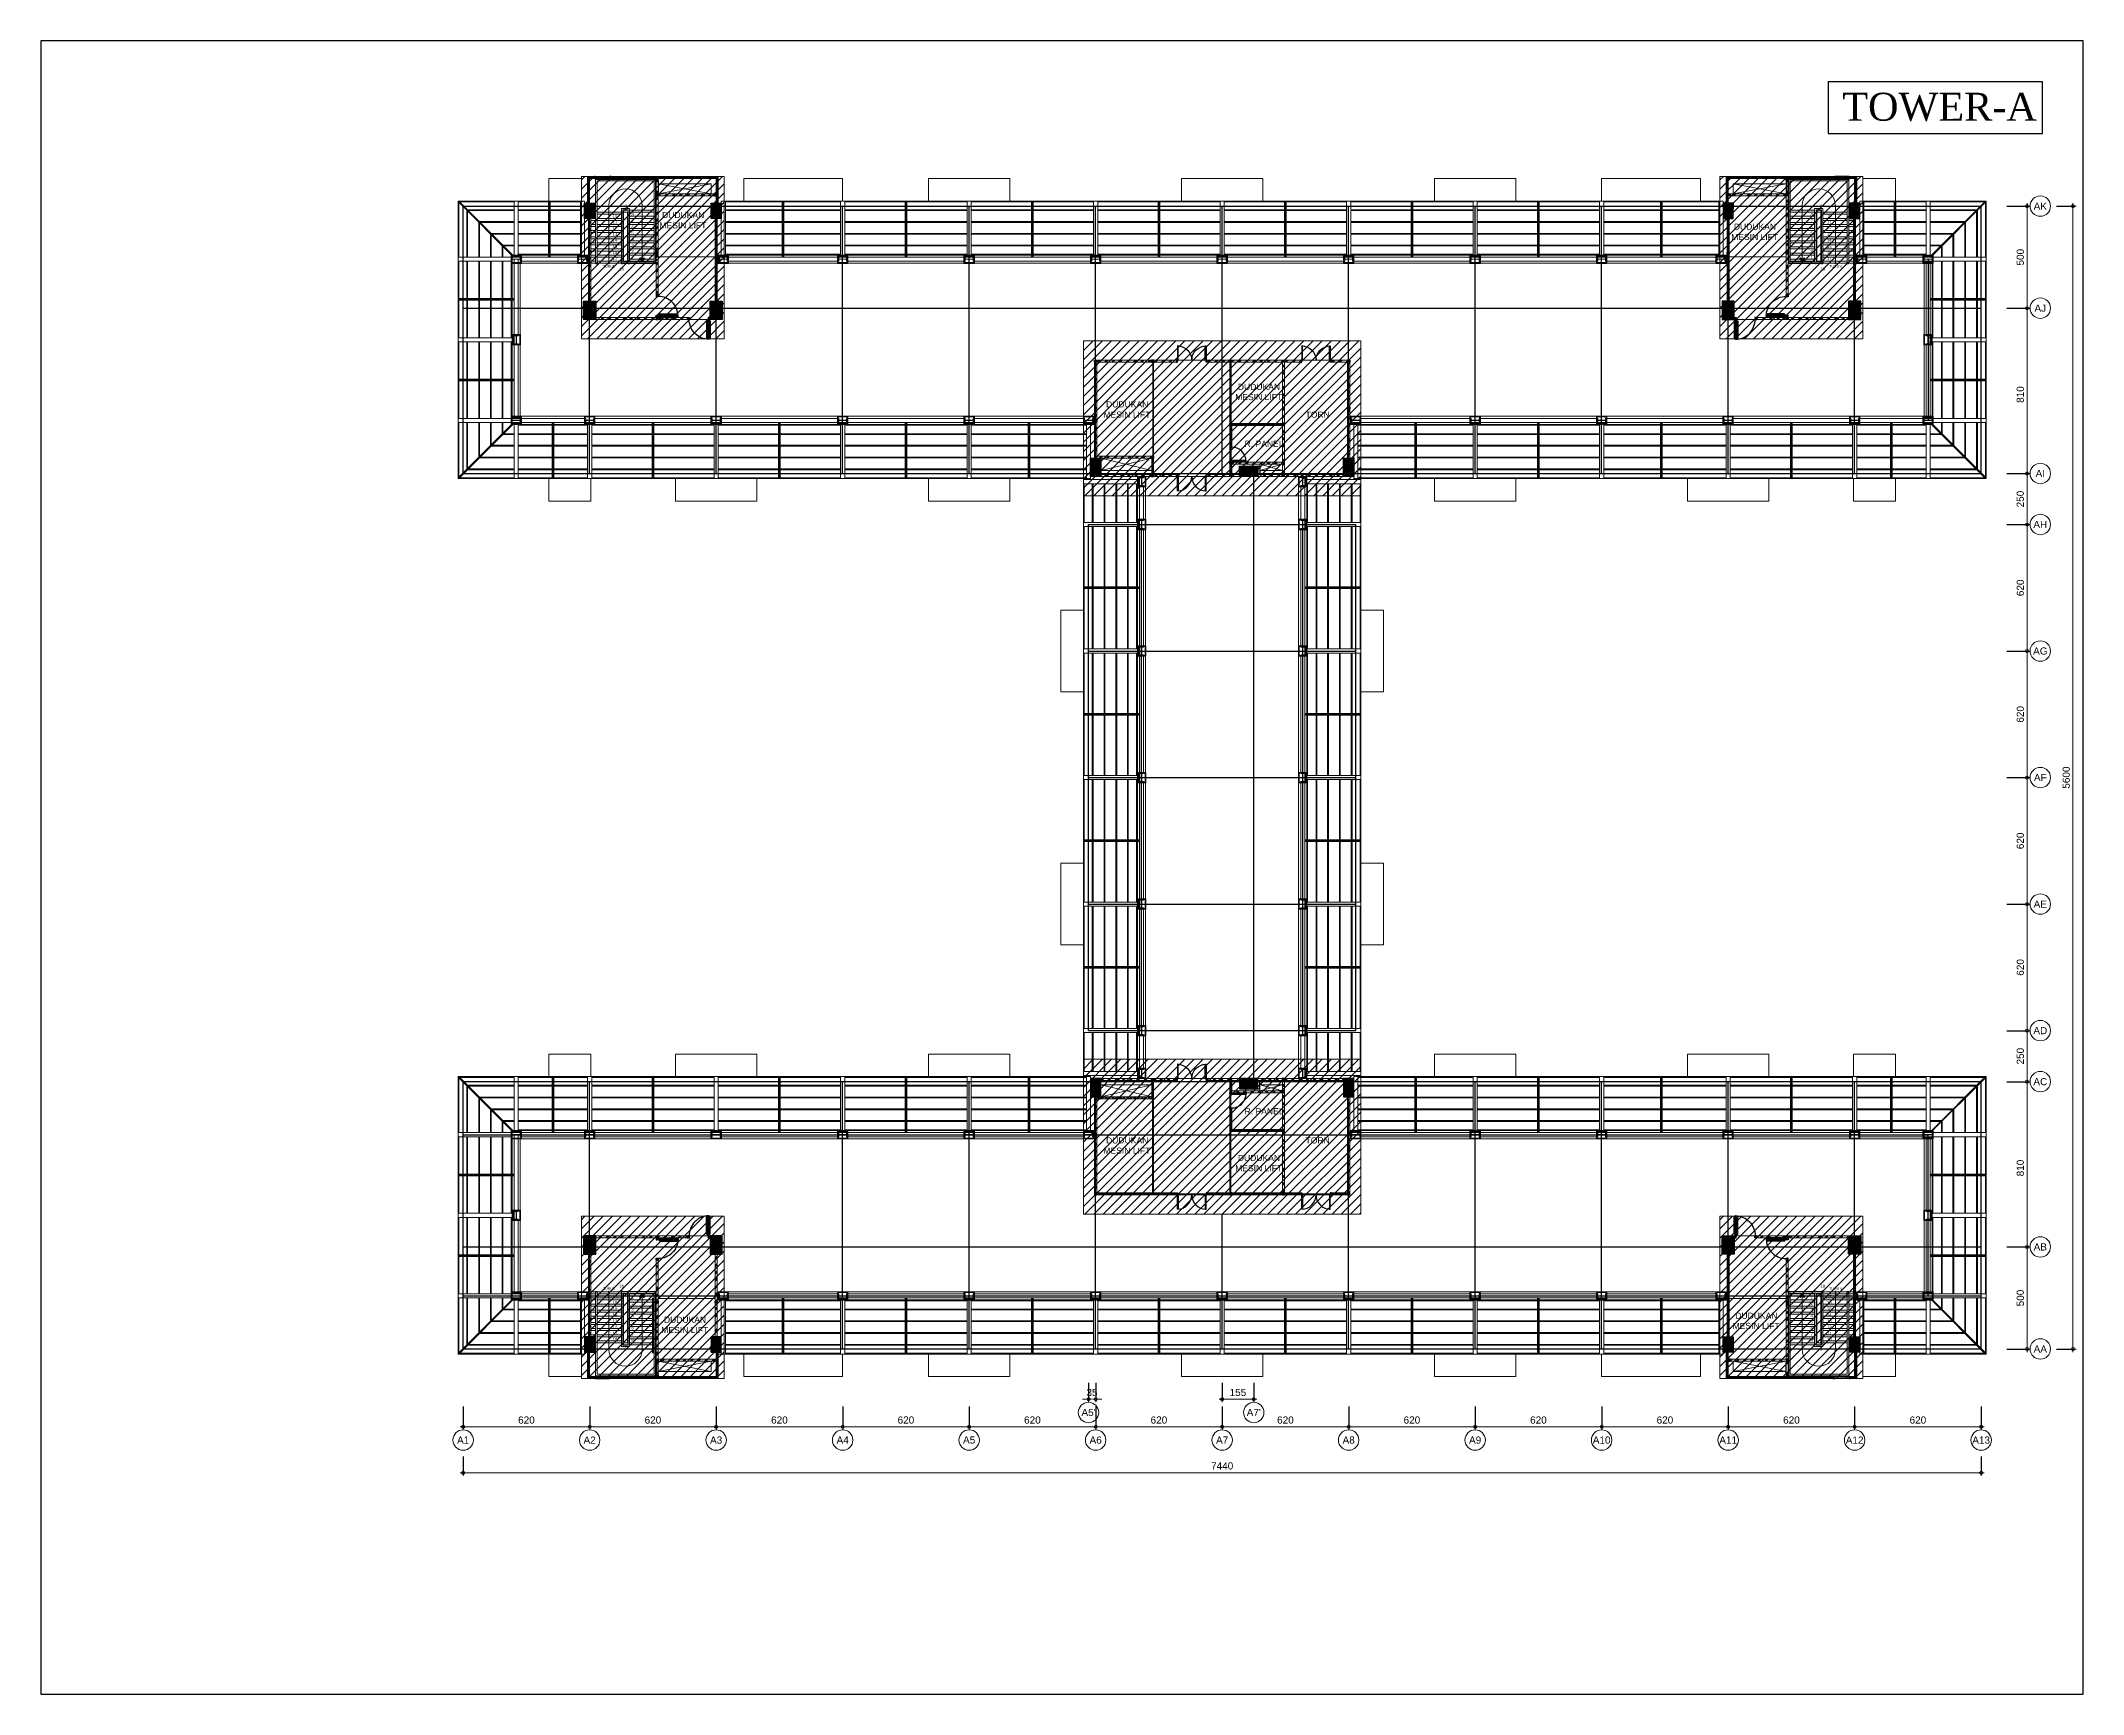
# Model space of a CAD drawing. Header units: millimetres. Extents: x -324 to 100, y -297 to 81.
# Drawn here: x 0 to 100.1, y 0 to 81 of the extents above; entities that cross this region are included whole.
import ezdxf
from ezdxf.enums import TextEntityAlignment as Align

# ---------------------------------------------------------------- set-up
doc = ezdxf.new("R2010")
doc.units = ezdxf.units.MM
for name, color, linetype, lineweight in [('ars', 11, 'Continuous', 0), ('ars @ 1', 11, 'Continuous', 0), ('ARSIR', 31, 'Continuous', 5), ('ATAP', 3, 'Continuous', 20), ('BESI SIKU', 11, 'Continuous', 5), ('KOL', 1, 'Continuous', 30), ('KOLOM', 4, 'Continuous', 9), ('lan', 7, 'Continuous', 15), ('NOT', 7, 'Continuous', 20), ('Stair', 7, 'Continuous', 15), ('tem', 5, 'Continuous', 20), ('u', 6, 'Continuous', 20), ('WF', 6, 'Continuous', 9)]:
    doc.layers.add(name, color=color, linetype=linetype, lineweight=lineweight)
doc.layers.add('as', color=1, linetype='Continuous', plot=False)
for name, color, linetype in [('HID', 1, 'Continuous'), ('Kusen', 30, 'Continuous'), ('STL', 6, 'Continuous'), ('TXT-50', 2, 'Continuous')]:
    doc.layers.add(name, color=color, linetype=linetype)
doc.layers.add('POLYLINE TPAK', color=4, linetype='Continuous', lineweight=20, plot=False)
doc.styles.add('RM25', font='arial.ttf')
doc.styles.add('ROMANT', font='romantic.ttf', dxfattribs={"height": 1.2})
doc.styles.add('S', font='simplex', dxfattribs={"width": 0.75})
doc.styles.get("Standard").update_dxf_attribs({"font": 'arial.ttf'})
doc.dimstyles.new('sk-100', dxfattribs={"dimtxt": 0.35, "dimasz": 0.15, "dimexe": 0.1, "dimexo": 0, "dimgap": 0.15, "dimtad": 1, "dimdec": 0, "dimlfac": 100, "dimzin": 0, "dimdsep": 46, "dimtxsty": 'Standard', "dimblk": 'BULAT', "dimcen": 0.09, "dimclrd": 256, "dimclre": 256, "dimclrt": 256, "dimadec": 0, "dimazin": 0, "dimtfac": 1, "dimtdec": 0, "dimtofl": 0, "dimtmove": 0, "dimatfit": 3, "dimldrblk": 'BULAT', "dimfxl": 1, "dimtolj": 1, "dimtzin": 0, "dimlwd": -1, "dimarcsym": 0})
pattern_1 = [(45, (1551.91095, -401.8532), (-0.176776695, 0.176776695), []), (45, (1551.97345, -401.8532), (-0.176776695, 0.176776695), [])]
pattern_2 = [(225, (1.1, 1e-06), (-0.014142, 0.014142), []), (135, (1.1, 1e-06), (0.014142, 0.014142), [])]
pattern_3 = [(315, (-2e-13, 1e-06), (0.014142, 0.014142), []), (45, (-2e-13, 1e-06), (-0.014142, 0.014142), [])]
pattern_4 = [(45, (2, 57.205), (-0.1767767, 0.1767767), []), (45, (2.0625, 57.205), (-0.1767767, 0.1767767), [])]
pattern_5 = [(225, (-30.75, 0.1), (0.022097087, -0.022097087), [])]
pattern_6 = [(225, (-24.700002, 0.1), (0.022097087, -0.022097087), [])]
pattern_7 = [(45, (-68.2, 6.25), (-0.1767767, 0.1767767), []), (45, (-68.1375, 6.25), (-0.1767767, 0.1767767), [])]
pattern_8 = [(45, (-68.2, 4.35), (-0.1767767, 0.1767767), []), (45, (-68.1375, 4.35), (-0.1767767, 0.1767767), [])]
pattern_9 = [(45, (1583.36912, -386.93282), (-0.176776695, 0.176776695), []), (45, (1583.43162, -386.93282), (-0.176776695, 0.176776695), [])]
pattern_10 = [(45, (1583.36912, -387.83282), (-0.176776695, 0.176776695), []), (45, (1583.43162, -387.83282), (-0.176776695, 0.176776695), [])]
pattern_11 = [(45, (1580.41912, -387.73282), (-0.176776695, 0.176776695), []), (45, (1580.48162, -387.73282), (-0.176776695, 0.176776695), [])]
pattern_12 = [(45, (1580.41912, -390.63282), (-0.176776695, 0.176776695), []), (45, (1580.48162, -390.63282), (-0.176776695, 0.176776695), [])]
pattern_13 = [(45, (1552.20661, -393.8752), (-0.176776695, 0.176776695), []), (45, (1552.26911, -393.8752), (-0.176776695, 0.176776695), [])]
pattern_14 = [(315, (1552.20661, 450.3752), (-0.176776695, -0.176776695), []), (315, (1552.26911, 450.3752), (-0.176776695, -0.176776695), [])]

# ---------------------------------------------------------------- blocks, each defined once
blk = doc.blocks.new('BULAT')
for p, q in [((-1, 0), (1, 0)), ((0, -1), (0, 1))]:
    blk.add_line(p, q)
blk.add_circle((0, 0), 0.5)
blk = doc.blocks.new('*D14')
at = {"layer": 'defpoints', "color": 0}
for p in [(20.7, 14.1), (26.9, 14.1), (26.9, 13.1)]:
    blk.add_point(p, dxfattribs=at)
at = {"layer": 'u', "lineweight": -2, "transparency": 16777216}
for p, q in [((20.7, 14.1), (20.7, 13)), ((26.9, 14.1), (26.9, 13))]:
    blk.add_line(p, q, dxfattribs=at)
at = {"layer": 'u', "transparency": 16777216}
blk.add_line((20.85, 13.1), (26.75, 13.1), dxfattribs=at)
at = {"layer": 'u', "transparency": 16777216, "xscale": 0.15, "yscale": 0.15, "zscale": 0.15, "rotation": 180}
blk.add_blockref('BULAT', (20.7, 13.1), dxfattribs=at)
at = {"layer": 'u', "transparency": 16777216, "xscale": 0.15, "yscale": 0.15, "zscale": 0.15}
blk.add_blockref('BULAT', (26.9, 13.1), dxfattribs=at)
at = {"layer": 'u', "transparency": 16777216, "insert": (23.8, 13.43), "char_height": 0.35, "attachment_point": 5}
blk.add_mtext('\\A1;620', dxfattribs=at)
blk = doc.blocks.new('*D15')
at = {"layer": 'defpoints', "color": 0}
for p in [(26.9, 14.1), (33.1, 14.1), (33.1, 13.1)]:
    blk.add_point(p, dxfattribs=at)
at = {"layer": 'u', "lineweight": -2, "transparency": 16777216}
for p, q in [((26.9, 14.1), (26.9, 13)), ((33.1, 14.1), (33.1, 13))]:
    blk.add_line(p, q, dxfattribs=at)
at = {"layer": 'u', "transparency": 16777216}
blk.add_line((27.05, 13.1), (32.95, 13.1), dxfattribs=at)
at = {"layer": 'u', "transparency": 16777216, "xscale": 0.15, "yscale": 0.15, "zscale": 0.15, "rotation": 180}
blk.add_blockref('BULAT', (26.9, 13.1), dxfattribs=at)
at = {"layer": 'u', "transparency": 16777216, "xscale": 0.15, "yscale": 0.15, "zscale": 0.15}
blk.add_blockref('BULAT', (33.1, 13.1), dxfattribs=at)
at = {"layer": 'u', "transparency": 16777216, "insert": (30, 13.43), "char_height": 0.35, "attachment_point": 5}
blk.add_mtext('\\A1;620', dxfattribs=at)
blk = doc.blocks.new('*D16')
at = {"layer": 'defpoints', "color": 0}
for p in [(33.1, 14.1), (39.3, 14.1), (39.3, 13.1)]:
    blk.add_point(p, dxfattribs=at)
at = {"layer": 'u', "lineweight": -2, "transparency": 16777216}
for p, q in [((33.1, 14.1), (33.1, 13)), ((39.3, 14.1), (39.3, 13))]:
    blk.add_line(p, q, dxfattribs=at)
at = {"layer": 'u', "transparency": 16777216}
blk.add_line((33.25, 13.1), (39.15, 13.1), dxfattribs=at)
at = {"layer": 'u', "transparency": 16777216, "xscale": 0.15, "yscale": 0.15, "zscale": 0.15, "rotation": 180}
blk.add_blockref('BULAT', (33.1, 13.1), dxfattribs=at)
at = {"layer": 'u', "transparency": 16777216, "xscale": 0.15, "yscale": 0.15, "zscale": 0.15}
blk.add_blockref('BULAT', (39.3, 13.1), dxfattribs=at)
at = {"layer": 'u', "transparency": 16777216, "insert": (36.2, 13.43), "char_height": 0.35, "attachment_point": 5}
blk.add_mtext('\\A1;620', dxfattribs=at)
blk = doc.blocks.new('*D17')
at = {"layer": 'defpoints', "color": 0}
for p in [(39.3, 14.1), (45.5, 14.1), (45.5, 13.1)]:
    blk.add_point(p, dxfattribs=at)
at = {"layer": 'u', "lineweight": -2, "transparency": 16777216}
for p, q in [((39.3, 14.1), (39.3, 13)), ((45.5, 14.1), (45.5, 13))]:
    blk.add_line(p, q, dxfattribs=at)
at = {"layer": 'u', "transparency": 16777216}
blk.add_line((39.45, 13.1), (45.35, 13.1), dxfattribs=at)
at = {"layer": 'u', "transparency": 16777216, "xscale": 0.15, "yscale": 0.15, "zscale": 0.15, "rotation": 180}
blk.add_blockref('BULAT', (39.3, 13.1), dxfattribs=at)
at = {"layer": 'u', "transparency": 16777216, "xscale": 0.15, "yscale": 0.15, "zscale": 0.15}
blk.add_blockref('BULAT', (45.5, 13.1), dxfattribs=at)
at = {"layer": 'u', "transparency": 16777216, "insert": (42.4, 13.43), "char_height": 0.35, "attachment_point": 5}
blk.add_mtext('\\A1;620', dxfattribs=at)
blk = doc.blocks.new('*D18')
at = {"layer": 'defpoints', "color": 0}
for p in [(45.5, 14.1), (51.7, 14.1), (51.7, 13.1)]:
    blk.add_point(p, dxfattribs=at)
at = {"layer": 'u', "lineweight": -2, "transparency": 16777216}
for p, q in [((45.5, 14.1), (45.5, 13)), ((51.7, 14.1), (51.7, 13))]:
    blk.add_line(p, q, dxfattribs=at)
at = {"layer": 'u', "transparency": 16777216}
blk.add_line((45.65, 13.1), (51.55, 13.1), dxfattribs=at)
at = {"layer": 'u', "transparency": 16777216, "xscale": 0.15, "yscale": 0.15, "zscale": 0.15, "rotation": 180}
blk.add_blockref('BULAT', (45.5, 13.1), dxfattribs=at)
at = {"layer": 'u', "transparency": 16777216, "xscale": 0.15, "yscale": 0.15, "zscale": 0.15}
blk.add_blockref('BULAT', (51.7, 13.1), dxfattribs=at)
at = {"layer": 'u', "transparency": 16777216, "insert": (48.6, 13.43), "char_height": 0.35, "attachment_point": 5}
blk.add_mtext('\\A1;620', dxfattribs=at)
blk = doc.blocks.new('*D19')
at = {"layer": 'defpoints', "color": 0}
for p in [(51.7, 14.1), (57.9, 14.1), (57.9, 13.1)]:
    blk.add_point(p, dxfattribs=at)
at = {"layer": 'u', "lineweight": -2, "transparency": 16777216}
for p, q in [((51.7, 14.1), (51.7, 13)), ((57.9, 14.1), (57.9, 13))]:
    blk.add_line(p, q, dxfattribs=at)
at = {"layer": 'u', "transparency": 16777216}
blk.add_line((51.85, 13.1), (57.75, 13.1), dxfattribs=at)
at = {"layer": 'u', "transparency": 16777216, "xscale": 0.15, "yscale": 0.15, "zscale": 0.15, "rotation": 180}
blk.add_blockref('BULAT', (51.7, 13.1), dxfattribs=at)
at = {"layer": 'u', "transparency": 16777216, "xscale": 0.15, "yscale": 0.15, "zscale": 0.15}
blk.add_blockref('BULAT', (57.9, 13.1), dxfattribs=at)
at = {"layer": 'u', "transparency": 16777216, "insert": (54.8, 13.43), "char_height": 0.35, "attachment_point": 5}
blk.add_mtext('\\A1;620', dxfattribs=at)
blk = doc.blocks.new('*D20')
at = {"layer": 'defpoints', "color": 0}
for p in [(57.9, 14.1), (64.1, 14.1), (64.1, 13.1)]:
    blk.add_point(p, dxfattribs=at)
at = {"layer": 'u', "lineweight": -2, "transparency": 16777216}
for p, q in [((57.9, 14.1), (57.9, 13)), ((64.1, 14.1), (64.1, 13))]:
    blk.add_line(p, q, dxfattribs=at)
at = {"layer": 'u', "transparency": 16777216}
blk.add_line((58.05, 13.1), (63.95, 13.1), dxfattribs=at)
at = {"layer": 'u', "transparency": 16777216, "xscale": 0.15, "yscale": 0.15, "zscale": 0.15, "rotation": 180}
blk.add_blockref('BULAT', (57.9, 13.1), dxfattribs=at)
at = {"layer": 'u', "transparency": 16777216, "xscale": 0.15, "yscale": 0.15, "zscale": 0.15}
blk.add_blockref('BULAT', (64.1, 13.1), dxfattribs=at)
at = {"layer": 'u', "transparency": 16777216, "insert": (61, 13.43), "char_height": 0.35, "attachment_point": 5}
blk.add_mtext('\\A1;620', dxfattribs=at)
blk = doc.blocks.new('*D21')
at = {"layer": 'defpoints', "color": 0}
for p in [(64.1, 14.1), (70.3, 14.1), (70.3, 13.1)]:
    blk.add_point(p, dxfattribs=at)
at = {"layer": 'u', "lineweight": -2, "transparency": 16777216}
for p, q in [((64.1, 14.1), (64.1, 13)), ((70.3, 14.1), (70.3, 13))]:
    blk.add_line(p, q, dxfattribs=at)
at = {"layer": 'u', "transparency": 16777216}
blk.add_line((64.25, 13.1), (70.15, 13.1), dxfattribs=at)
at = {"layer": 'u', "transparency": 16777216, "xscale": 0.15, "yscale": 0.15, "zscale": 0.15, "rotation": 180}
blk.add_blockref('BULAT', (64.1, 13.1), dxfattribs=at)
at = {"layer": 'u', "transparency": 16777216, "xscale": 0.15, "yscale": 0.15, "zscale": 0.15}
blk.add_blockref('BULAT', (70.3, 13.1), dxfattribs=at)
at = {"layer": 'u', "transparency": 16777216, "insert": (67.2, 13.43), "char_height": 0.35, "attachment_point": 5}
blk.add_mtext('\\A1;620', dxfattribs=at)
blk = doc.blocks.new('*D22')
at = {"layer": 'defpoints', "color": 0}
for p in [(70.3, 14.1), (76.5, 14.1), (76.5, 13.1)]:
    blk.add_point(p, dxfattribs=at)
at = {"layer": 'u', "lineweight": -2, "transparency": 16777216}
for p, q in [((70.3, 14.1), (70.3, 13)), ((76.5, 14.1), (76.5, 13))]:
    blk.add_line(p, q, dxfattribs=at)
at = {"layer": 'u', "transparency": 16777216}
blk.add_line((70.45, 13.1), (76.35, 13.1), dxfattribs=at)
at = {"layer": 'u', "transparency": 16777216, "xscale": 0.15, "yscale": 0.15, "zscale": 0.15, "rotation": 180}
blk.add_blockref('BULAT', (70.3, 13.1), dxfattribs=at)
at = {"layer": 'u', "transparency": 16777216, "xscale": 0.15, "yscale": 0.15, "zscale": 0.15}
blk.add_blockref('BULAT', (76.5, 13.1), dxfattribs=at)
at = {"layer": 'u', "transparency": 16777216, "insert": (73.4, 13.43), "char_height": 0.35, "attachment_point": 5}
blk.add_mtext('\\A1;620', dxfattribs=at)
blk = doc.blocks.new('*D23')
at = {"layer": 'defpoints', "color": 0}
for p in [(76.5, 14.1), (82.7, 14.1), (82.7, 13.1)]:
    blk.add_point(p, dxfattribs=at)
at = {"layer": 'u', "lineweight": -2, "transparency": 16777216}
for p, q in [((76.5, 14.1), (76.5, 13)), ((82.7, 14.1), (82.7, 13))]:
    blk.add_line(p, q, dxfattribs=at)
at = {"layer": 'u', "transparency": 16777216}
blk.add_line((76.65, 13.1), (82.55, 13.1), dxfattribs=at)
at = {"layer": 'u', "transparency": 16777216, "xscale": 0.15, "yscale": 0.15, "zscale": 0.15, "rotation": 180}
blk.add_blockref('BULAT', (76.5, 13.1), dxfattribs=at)
at = {"layer": 'u', "transparency": 16777216, "xscale": 0.15, "yscale": 0.15, "zscale": 0.15}
blk.add_blockref('BULAT', (82.7, 13.1), dxfattribs=at)
at = {"layer": 'u', "transparency": 16777216, "insert": (79.6, 13.43), "char_height": 0.35, "attachment_point": 5}
blk.add_mtext('\\A1;620', dxfattribs=at)
blk = doc.blocks.new('*D24')
at = {"layer": 'defpoints', "color": 0}
for p in [(82.7, 14.1), (88.9, 14.1), (88.9, 13.1)]:
    blk.add_point(p, dxfattribs=at)
at = {"layer": 'u', "lineweight": -2, "transparency": 16777216}
for p, q in [((82.7, 14.1), (82.7, 13)), ((88.9, 14.1), (88.9, 13))]:
    blk.add_line(p, q, dxfattribs=at)
at = {"layer": 'u', "transparency": 16777216}
blk.add_line((82.85, 13.1), (88.75, 13.1), dxfattribs=at)
at = {"layer": 'u', "transparency": 16777216, "xscale": 0.15, "yscale": 0.15, "zscale": 0.15, "rotation": 180}
blk.add_blockref('BULAT', (82.7, 13.1), dxfattribs=at)
at = {"layer": 'u', "transparency": 16777216, "xscale": 0.15, "yscale": 0.15, "zscale": 0.15}
blk.add_blockref('BULAT', (88.9, 13.1), dxfattribs=at)
at = {"layer": 'u', "transparency": 16777216, "insert": (85.8, 13.43), "char_height": 0.35, "attachment_point": 5}
blk.add_mtext('\\A1;620', dxfattribs=at)
blk = doc.blocks.new('*D25')
at = {"layer": 'defpoints', "color": 0}
for p in [(88.9, 14.1), (95.1, 14.1), (95.1, 13.1)]:
    blk.add_point(p, dxfattribs=at)
at = {"layer": 'u', "lineweight": -2, "transparency": 16777216}
for p, q in [((88.9, 14.1), (88.9, 13)), ((95.1, 14.1), (95.1, 13))]:
    blk.add_line(p, q, dxfattribs=at)
at = {"layer": 'u', "transparency": 16777216}
blk.add_line((89.05, 13.1), (94.95, 13.1), dxfattribs=at)
at = {"layer": 'u', "transparency": 16777216, "xscale": 0.15, "yscale": 0.15, "zscale": 0.15, "rotation": 180}
blk.add_blockref('BULAT', (88.9, 13.1), dxfattribs=at)
at = {"layer": 'u', "transparency": 16777216, "xscale": 0.15, "yscale": 0.15, "zscale": 0.15}
blk.add_blockref('BULAT', (95.1, 13.1), dxfattribs=at)
at = {"layer": 'u', "transparency": 16777216, "insert": (92, 13.43), "char_height": 0.35, "attachment_point": 5}
blk.add_mtext('\\A1;620', dxfattribs=at)
blk = doc.blocks.new('*D26')
at = {"layer": 'defpoints', "color": 0}
for p in [(20.7, 11.65), (95.1, 11.65), (95.1, 10.85)]:
    blk.add_point(p, dxfattribs=at)
at = {"layer": 'u', "lineweight": -2, "transparency": 16777216}
for p, q in [((20.7, 11.65), (20.7, 10.75)), ((95.1, 11.65), (95.1, 10.75))]:
    blk.add_line(p, q, dxfattribs=at)
at = {"layer": 'u', "transparency": 16777216}
blk.add_line((20.85, 10.85), (94.95, 10.85), dxfattribs=at)
at = {"layer": 'u', "transparency": 16777216, "xscale": 0.15, "yscale": 0.15, "zscale": 0.15, "rotation": 180}
blk.add_blockref('BULAT', (20.7, 10.85), dxfattribs=at)
at = {"layer": 'u', "transparency": 16777216, "xscale": 0.15, "yscale": 0.15, "zscale": 0.15}
blk.add_blockref('BULAT', (95.1, 10.85), dxfattribs=at)
at = {"layer": 'u', "transparency": 16777216, "insert": (57.9, 11.18), "char_height": 0.35, "attachment_point": 5}
blk.add_mtext('\\A1;7440', dxfattribs=at)
blk = doc.blocks.new('NAV')
blk.add_circle((0, -0.4), 0.4)
at = {"style": 'S', "width": 0.75, "flags": 4}
blk.add_attdef('AV', text='', height=0.3, dxfattribs=at).set_placement((0, -0.4), align=Align.MIDDLE)
blk = doc.blocks.new('*D27')
at = {"layer": 'defpoints', "color": 0}
for p in [(96.35, 21.91), (97.35, 21.91), (96.35, 16.91)]:
    blk.add_point(p, dxfattribs=at)
at = {"layer": 'u', "lineweight": -2, "transparency": 16777216}
for p, q in [((96.35, 21.91), (97.45, 21.91)), ((96.35, 16.91), (97.45, 16.91))]:
    blk.add_line(p, q, dxfattribs=at)
at = {"layer": 'u', "transparency": 16777216}
blk.add_line((97.35, 17.06), (97.35, 21.76), dxfattribs=at)
at = {"layer": 'u', "transparency": 16777216, "xscale": 0.15, "yscale": 0.15, "zscale": 0.15}
for p, rotation in [((97.35, 21.91), 90), ((97.35, 16.91), 270)]:
    blk.add_blockref('BULAT', p, dxfattribs=dict(at, rotation=rotation))
at = {"layer": 'u', "transparency": 16777216, "insert": (97.02, 19.41), "char_height": 0.35, "attachment_point": 5, "rotation": 90}
blk.add_mtext('\\A1;500', dxfattribs=at)
blk = doc.blocks.new('*D28')
at = {"layer": 'defpoints', "color": 0}
for p in [(96.35, 30.01), (97.35, 30.01), (96.35, 21.91)]:
    blk.add_point(p, dxfattribs=at)
at = {"layer": 'u', "lineweight": -2, "transparency": 16777216}
for p, q in [((96.35, 30.01), (97.45, 30.01)), ((96.35, 21.91), (97.45, 21.91))]:
    blk.add_line(p, q, dxfattribs=at)
at = {"layer": 'u', "transparency": 16777216}
blk.add_line((97.35, 22.06), (97.35, 29.86), dxfattribs=at)
at = {"layer": 'u', "transparency": 16777216, "xscale": 0.15, "yscale": 0.15, "zscale": 0.15}
for p, rotation in [((97.35, 30.01), 90), ((97.35, 21.91), 270)]:
    blk.add_blockref('BULAT', p, dxfattribs=dict(at, rotation=rotation))
at = {"layer": 'u', "transparency": 16777216, "insert": (97.02, 25.78), "char_height": 0.35, "attachment_point": 5, "rotation": 90}
blk.add_mtext('\\A1;810', dxfattribs=at)
blk = doc.blocks.new('*D29')
at = {"layer": 'defpoints', "color": 0}
for p in [(96.35, 32.51), (97.35, 32.51), (96.35, 30.01)]:
    blk.add_point(p, dxfattribs=at)
at = {"layer": 'u', "lineweight": -2, "transparency": 16777216}
for p, q in [((96.35, 32.51), (97.45, 32.51)), ((96.35, 30.01), (97.45, 30.01))]:
    blk.add_line(p, q, dxfattribs=at)
at = {"layer": 'u', "transparency": 16777216}
blk.add_line((97.35, 30.16), (97.35, 32.36), dxfattribs=at)
at = {"layer": 'u', "transparency": 16777216, "xscale": 0.15, "yscale": 0.15, "zscale": 0.15}
for p, rotation in [((97.35, 32.51), 90), ((97.35, 30.01), 270)]:
    blk.add_blockref('BULAT', p, dxfattribs=dict(at, rotation=rotation))
at = {"layer": 'u', "transparency": 16777216, "insert": (97.02, 31.26), "char_height": 0.35, "attachment_point": 5, "rotation": 90}
blk.add_mtext('\\A1;250', dxfattribs=at)
blk = doc.blocks.new('*D30')
at = {"layer": 'defpoints', "color": 0}
for p in [(96.35, 38.71), (97.35, 38.71), (96.35, 32.51)]:
    blk.add_point(p, dxfattribs=at)
at = {"layer": 'u', "lineweight": -2, "transparency": 16777216}
for p, q in [((96.35, 38.71), (97.45, 38.71)), ((96.35, 32.51), (97.45, 32.51))]:
    blk.add_line(p, q, dxfattribs=at)
at = {"layer": 'u', "transparency": 16777216}
blk.add_line((97.35, 32.66), (97.35, 38.56), dxfattribs=at)
at = {"layer": 'u', "transparency": 16777216, "xscale": 0.15, "yscale": 0.15, "zscale": 0.15}
for p, rotation in [((97.35, 38.71), 90), ((97.35, 32.51), 270)]:
    blk.add_blockref('BULAT', p, dxfattribs=dict(at, rotation=rotation))
at = {"layer": 'u', "transparency": 16777216, "insert": (97.02, 35.61), "char_height": 0.35, "attachment_point": 5, "rotation": 90}
blk.add_mtext('\\A1;620', dxfattribs=at)
blk = doc.blocks.new('*D31')
at = {"layer": 'defpoints', "color": 0}
for p in [(96.35, 44.91), (97.35, 44.91), (96.35, 38.71)]:
    blk.add_point(p, dxfattribs=at)
at = {"layer": 'u', "lineweight": -2, "transparency": 16777216}
for p, q in [((96.35, 44.91), (97.45, 44.91)), ((96.35, 38.71), (97.45, 38.71))]:
    blk.add_line(p, q, dxfattribs=at)
at = {"layer": 'u', "transparency": 16777216}
blk.add_line((97.35, 38.86), (97.35, 44.76), dxfattribs=at)
at = {"layer": 'u', "transparency": 16777216, "xscale": 0.15, "yscale": 0.15, "zscale": 0.15}
for p, rotation in [((97.35, 44.91), 90), ((97.35, 38.71), 270)]:
    blk.add_blockref('BULAT', p, dxfattribs=dict(at, rotation=rotation))
at = {"layer": 'u', "transparency": 16777216, "insert": (97.02, 41.81), "char_height": 0.35, "attachment_point": 5, "rotation": 90}
blk.add_mtext('\\A1;620', dxfattribs=at)
blk = doc.blocks.new('*D32')
at = {"layer": 'defpoints', "color": 0}
for p in [(96.35, 51.11), (97.35, 51.11), (96.35, 44.91)]:
    blk.add_point(p, dxfattribs=at)
at = {"layer": 'u', "lineweight": -2, "transparency": 16777216}
for p, q in [((96.35, 51.11), (97.45, 51.11)), ((96.35, 44.91), (97.45, 44.91))]:
    blk.add_line(p, q, dxfattribs=at)
at = {"layer": 'u', "transparency": 16777216}
blk.add_line((97.35, 45.06), (97.35, 50.96), dxfattribs=at)
at = {"layer": 'u', "transparency": 16777216, "xscale": 0.15, "yscale": 0.15, "zscale": 0.15}
for p, rotation in [((97.35, 51.11), 90), ((97.35, 44.91), 270)]:
    blk.add_blockref('BULAT', p, dxfattribs=dict(at, rotation=rotation))
at = {"layer": 'u', "transparency": 16777216, "insert": (97.02, 48.01), "char_height": 0.35, "attachment_point": 5, "rotation": 90}
blk.add_mtext('\\A1;620', dxfattribs=at)
blk = doc.blocks.new('*D33')
at = {"layer": 'defpoints', "color": 0}
for p in [(96.35, 57.31), (97.35, 57.31), (96.35, 51.11)]:
    blk.add_point(p, dxfattribs=at)
at = {"layer": 'u', "lineweight": -2, "transparency": 16777216}
for p, q in [((96.35, 57.31), (97.45, 57.31)), ((96.35, 51.11), (97.45, 51.11))]:
    blk.add_line(p, q, dxfattribs=at)
at = {"layer": 'u', "transparency": 16777216}
blk.add_line((97.35, 51.26), (97.35, 57.16), dxfattribs=at)
at = {"layer": 'u', "transparency": 16777216, "xscale": 0.15, "yscale": 0.15, "zscale": 0.15}
for p, rotation in [((97.35, 57.31), 90), ((97.35, 51.11), 270)]:
    blk.add_blockref('BULAT', p, dxfattribs=dict(at, rotation=rotation))
at = {"layer": 'u', "transparency": 16777216, "insert": (97.02, 54.21), "char_height": 0.35, "attachment_point": 5, "rotation": 90}
blk.add_mtext('\\A1;620', dxfattribs=at)
blk = doc.blocks.new('*D34')
at = {"layer": 'defpoints', "color": 0}
for p in [(96.35, 59.81), (97.35, 59.81), (96.35, 57.31)]:
    blk.add_point(p, dxfattribs=at)
at = {"layer": 'u', "lineweight": -2, "transparency": 16777216}
for p, q in [((96.35, 59.81), (97.45, 59.81)), ((96.35, 57.31), (97.45, 57.31))]:
    blk.add_line(p, q, dxfattribs=at)
at = {"layer": 'u', "transparency": 16777216}
blk.add_line((97.35, 57.46), (97.35, 59.66), dxfattribs=at)
at = {"layer": 'u', "transparency": 16777216, "xscale": 0.15, "yscale": 0.15, "zscale": 0.15}
for p, rotation in [((97.35, 59.81), 90), ((97.35, 57.31), 270)]:
    blk.add_blockref('BULAT', p, dxfattribs=dict(at, rotation=rotation))
at = {"layer": 'u', "transparency": 16777216, "insert": (97.02, 58.56), "char_height": 0.35, "attachment_point": 5, "rotation": 90}
blk.add_mtext('\\A1;250', dxfattribs=at)
blk = doc.blocks.new('*D35')
at = {"layer": 'defpoints', "color": 0}
for p in [(96.35, 67.91), (97.35, 67.91), (96.35, 59.81)]:
    blk.add_point(p, dxfattribs=at)
at = {"layer": 'u', "lineweight": -2, "transparency": 16777216}
for p, q in [((96.35, 67.91), (97.45, 67.91)), ((96.35, 59.81), (97.45, 59.81))]:
    blk.add_line(p, q, dxfattribs=at)
at = {"layer": 'u', "transparency": 16777216}
blk.add_line((97.35, 59.96), (97.35, 67.76), dxfattribs=at)
at = {"layer": 'u', "transparency": 16777216, "xscale": 0.15, "yscale": 0.15, "zscale": 0.15}
for p, rotation in [((97.35, 67.91), 90), ((97.35, 59.81), 270)]:
    blk.add_blockref('BULAT', p, dxfattribs=dict(at, rotation=rotation))
at = {"layer": 'u', "transparency": 16777216, "insert": (97.02, 63.68), "char_height": 0.35, "attachment_point": 5, "rotation": 90}
blk.add_mtext('\\A1;810', dxfattribs=at)
blk = doc.blocks.new('*D36')
at = {"layer": 'defpoints', "color": 0}
for p in [(96.35, 72.91), (97.35, 72.91), (96.35, 67.91)]:
    blk.add_point(p, dxfattribs=at)
at = {"layer": 'u', "lineweight": -2, "transparency": 16777216}
for p, q in [((96.35, 72.91), (97.45, 72.91)), ((96.35, 67.91), (97.45, 67.91))]:
    blk.add_line(p, q, dxfattribs=at)
at = {"layer": 'u', "transparency": 16777216}
blk.add_line((97.35, 68.06), (97.35, 72.76), dxfattribs=at)
at = {"layer": 'u', "transparency": 16777216, "xscale": 0.15, "yscale": 0.15, "zscale": 0.15}
for p, rotation in [((97.35, 72.91), 90), ((97.35, 67.91), 270)]:
    blk.add_blockref('BULAT', p, dxfattribs=dict(at, rotation=rotation))
at = {"layer": 'u', "transparency": 16777216, "insert": (97.02, 70.41), "char_height": 0.35, "attachment_point": 5, "rotation": 90}
blk.add_mtext('\\A1;500', dxfattribs=at)
blk = doc.blocks.new('*D37')
at = {"layer": 'defpoints', "color": 0}
for p in [(98.8, 72.91), (99.6, 72.91), (98.8, 16.91)]:
    blk.add_point(p, dxfattribs=at)
at = {"layer": 'u', "lineweight": -2, "transparency": 16777216}
for p, q in [((98.8, 72.91), (99.7, 72.91)), ((98.8, 16.91), (99.7, 16.91))]:
    blk.add_line(p, q, dxfattribs=at)
at = {"layer": 'u', "transparency": 16777216}
blk.add_line((99.6, 17.06), (99.6, 72.76), dxfattribs=at)
at = {"layer": 'u', "transparency": 16777216, "xscale": 0.15, "yscale": 0.15, "zscale": 0.15}
for p, rotation in [((99.6, 72.91), 90), ((99.6, 16.91), 270)]:
    blk.add_blockref('BULAT', p, dxfattribs=dict(at, rotation=rotation))
at = {"layer": 'u', "transparency": 16777216, "insert": (99.27, 44.91), "char_height": 0.35, "attachment_point": 5, "rotation": 90}
blk.add_mtext('\\A1;5600', dxfattribs=at)
blk = doc.blocks.new('*D38')
at = {"layer": 'defpoints', "color": 0}
for p in [(57.9, 15.25), (59.45, 15.25), (59.45, 14.45)]:
    blk.add_point(p, dxfattribs=at)
at = {"layer": 'u', "lineweight": -2, "transparency": 16777216}
for p, q in [((57.9, 15.25), (57.9, 14.35)), ((59.45, 15.25), (59.45, 14.35))]:
    blk.add_line(p, q, dxfattribs=at)
at = {"layer": 'u', "transparency": 16777216}
blk.add_line((58.05, 14.45), (59.3, 14.45), dxfattribs=at)
at = {"layer": 'u', "transparency": 16777216, "xscale": 0.15, "yscale": 0.15, "zscale": 0.15, "rotation": 180}
blk.add_blockref('BULAT', (57.9, 14.45), dxfattribs=at)
at = {"layer": 'u', "transparency": 16777216, "xscale": 0.15, "yscale": 0.15, "zscale": 0.15}
blk.add_blockref('BULAT', (59.45, 14.45), dxfattribs=at)
at = {"layer": 'u', "transparency": 16777216, "insert": (58.67, 14.78), "char_height": 0.35, "attachment_point": 5}
blk.add_mtext('\\A1;155', dxfattribs=at)
blk = doc.blocks.new('*D13')
at = {"layer": 'defpoints', "color": 0}
for p in [(51.35, 15.25), (51.7, 15.25), (51.7, 14.45)]:
    blk.add_point(p, dxfattribs=at)
at = {"layer": 'u', "lineweight": -2, "transparency": 16777216}
for p, q in [((51.35, 15.25), (51.35, 14.35)), ((51.7, 15.25), (51.7, 14.35))]:
    blk.add_line(p, q, dxfattribs=at)
at = {"layer": 'u', "transparency": 16777216}
for p, q in [((51.2, 14.45), (51.05, 14.45)), ((51.85, 14.45), (52, 14.45))]:
    blk.add_line(p, q, dxfattribs=at)
at = {"layer": 'u', "transparency": 16777216, "xscale": 0.15, "yscale": 0.15, "zscale": 0.15}
blk.add_blockref('BULAT', (51.35, 14.45), dxfattribs=at)
at = {"layer": 'u', "transparency": 16777216, "xscale": 0.15, "yscale": 0.15, "zscale": 0.15, "rotation": 180}
blk.add_blockref('BULAT', (51.7, 14.45), dxfattribs=at)
at = {"layer": 'u', "transparency": 16777216, "insert": (51.52, 14.78), "char_height": 0.35, "attachment_point": 5}
blk.add_mtext('\\A1;35', dxfattribs=at)
blk = doc.blocks.new('D-P90')
at = {"layer": 'ars'}
h = blk.add_hatch(dxfattribs=at)
h.set_pattern_fill('ANSI37', color=256, scale=0.005, angle=-90, style=0)
h.set_pattern_definition([(45, (-1350.94906, -1248.591899), (0.01122532015, -0.01122532015), []), (315, (-1350.94906, -1248.591899), (-0.01122532015, -0.01122532015), [])])
h.paths.add_polyline_path([(0.01, -0.18, -0.414214), (0.01, -0.18), (0.01, -1.12, -0.414214), (0.01, -1.12), (-0.03, -1.12, 0.414214), (-0.04, -1.12), (-0.04, -1.14, -1), (-0.04, -1.14), (-0.04, -0.16, -1), (-0.04, -0.16), (-0.04, -0.18, 0.414214), (-0.03, -0.18)])
at = {"layer": 'as'}
for q in [(-0.05, -0.16), (-0.04, -0.15)]:
    blk.add_line((-0.04, -0.16), q, dxfattribs=at)
at = {"layer": 'HID'}
for p, q in [((-0.04, -0.12), (-0.09, -0.08)), ((-0.04, -0.12), (-0.09, -0.08)), ((-0.07, -0.15), (-0.02, -0.1)), ((-0.06, -0.15), (-0.02, -0.11)), ((0.97, -0.15), (0.92, -0.1)), ((0.96, -0.15), (0.92, -0.11)), ((0.94, -0.12), (0.99, -0.08)), ((0.94, -0.12), (0.99, -0.08))]:
    blk.add_line(p, q, dxfattribs=at)
for points in [[(-0.04, -0.13), (-0.04, -0.13), (-0.04, -0.12), (-0.04, -0.12)], [(0.94, -0.13), (0.94, -0.13), (0.94, -0.12), (0.94, -0.12)]]:
    blk.add_lwpolyline(points, dxfattribs=at)
at = {"layer": 'KOL'}
blk.add_line((0.97, -0.13), (0.97, -0.15), dxfattribs=at)
at = {"layer": 'Kusen', "ltscale": 2}
for p, q in [((-0.1, -0.22), (-0.1, -1.06)), ((-0.08, -0.24), (-0.08, -1.06)), ((-0.07, -0.21), (-0.04, -0.21)), ((-0.07, -0.22), (-0.07, -0.21)), ((-0.07, -0.25), (-0.07, -0.24)), ((-0.07, -0.25), (-0.04, -0.25)), ((-0.06, -0.25), (-0.06, -0.21)), ((-0.04, -0.25), (-0.04, -0.21)), ((0.05, -0.21), (0.01, -0.21)), ((0.01, -0.25), (0.01, -0.21)), ((0.05, -0.25), (0.01, -0.25)), ((0.03, -0.25), (0.03, -0.21)), ((0.05, -0.22), (0.05, -0.21)), ((0.05, -0.25), (0.05, -0.24)), ((0.05, -0.24), (0.05, -1.06)), ((0.07, -0.22), (0.07, -1.06)), ((-0.07, -1.05), (-0.04, -1.05)), ((-0.07, -1.05), (-0.07, -1.06)), ((-0.07, -1.08), (-0.07, -1.09)), ((-0.07, -1.09), (-0.04, -1.09)), ((-0.06, -1.05), (-0.06, -1.09)), ((-0.04, -1.05), (-0.04, -1.09)), ((0.05, -1.05), (0.01, -1.05)), ((0.01, -1.05), (0.01, -1.09)), ((0.05, -1.09), (0.01, -1.09)), ((0.03, -1.05), (0.03, -1.09)), ((0.05, -1.05), (0.05, -1.06)), ((0.05, -1.08), (0.05, -1.09))]:
    blk.add_line(p, q, dxfattribs=at)
at = {"layer": 'Kusen'}
blk.add_line((-0.04, -0.16), (-0.04, -0.16), dxfattribs=at)
blk.add_line((-0.04, -0.16), (-0.04, -0.16), dxfattribs=at)
at = {"layer": 'Kusen', "ltscale": 2}
for points in [[(-0.1, -0.24), (-0.06, -0.24), (-0.06, -0.22), (-0.1, -0.22), (-0.1, -0.24)], [(0.07, -0.24), (0.03, -0.24), (0.03, -0.22), (0.07, -0.22), (0.07, -0.24)], [(-0.1, -1.06), (-0.06, -1.06), (-0.06, -1.08), (-0.1, -1.08), (-0.1, -1.06)], [(0.07, -1.06), (0.03, -1.06), (0.03, -1.08), (0.07, -1.08), (0.07, -1.06)]]:
    blk.add_lwpolyline(points, dxfattribs=at)
at = {"layer": 'Kusen'}
blk.add_circle((-0.04, -0.16), 0.001, dxfattribs=at)
for radius, start, end in [(0.961, 270, 0.4597), (0.0025, 75.7804, 11.3851)]:
    blk.add_arc((-0.04, -0.16), radius, start, end, dxfattribs=at)
at = {"layer": 'STL'}
for p, q in [((-0.04, -0.18), (-0.04, -0.16)), ((-0.04, -0.16), (-0.04, -1.14)), ((-0.03, -0.18), (0.01, -0.18)), ((0.01, -0.18), (0.01, -1.12)), ((-0.04, -1.12), (-0.04, -1.14)), ((-0.03, -1.12), (0.01, -1.12))]:
    blk.add_line(p, q, dxfattribs=at)
for points in [[(0, -0.1), (0, -0.1), (-0.02, -0.1, 0.414214), (-0.02, -0.1), (-0.02, -0.15, -0.414214), (-0.02, -0.15), (-0.07, -0.15, -0.414214), (-0.07, -0.15), (-0.07, -0.13), (-0.07, -0.13), (-0.07, -0.15, 0.414214), (-0.07, -0.15), (-0.02, -0.15, 0.414214), (-0.02, -0.15), (-0.02, -0.1, -0.414214), (-0.02, -0.1)], [(0.9, -0.1), (0.9, -0.1), (0.92, -0.1, -0.414214), (0.92, -0.1), (0.92, -0.15, 0.414214), (0.92, -0.15), (0.97, -0.15, 0.414214), (0.97, -0.15), (0.97, -0.13), (0.97, -0.13), (0.97, -0.15, -0.414214), (0.97, -0.15), (0.92, -0.15, -0.414214), (0.92, -0.15), (0.92, -0.1, 0.414214), (0.92, -0.1)]]:
    blk.add_lwpolyline(points, format="xyb", close=True, dxfattribs=at)
blk.add_lwpolyline([(0.01, -0.18), (-0.03, -0.18, -0.414214), (-0.04, -0.18), (-0.04, -0.16, 1), (-0.04, -0.16), (-0.04, -1.14, 1), (-0.04, -1.14), (-0.04, -1.12, -0.414214), (-0.03, -1.12), (0.01, -1.12, 0.414214), (0.01, -1.12), (0.01, -0.18)], format="xyb", dxfattribs=at)
for centre, radius, start, end in [((-0.04, -0.16), 0.00075, 0, 180), ((-0.03, -0.18), 0.0025, 180, 270), ((0.01, -0.18), 0.001, 360, 90), ((0.01, -0.18), 0.0025, 360, 90), ((-0.03, -1.12), 0.0025, 90, 180), ((-0.04, -1.14), 0.00075, 180, 0), ((0.01, -1.12), 0.001, 270, 0)]:
    blk.add_arc(centre, radius, start, end, dxfattribs=at)
blk = doc.blocks.new('PINTU DARURAT')
at = {"layer": 'ARSIR'}
h = blk.add_hatch(dxfattribs=at)
h.set_pattern_fill('_USER', color=256, scale=0.02, angle=315, style=0, double=1, pattern_type=0)
h.set_pattern_definition(pattern_3)
edge = h.paths.add_edge_path()
edge.add_line((0, 0), (0.1, 0))
edge.add_line((0.1, 0), (0.1, 0.05))
edge.add_line((0.1, 0.05), (0.08, 0.05))
edge.add_line((0.08, 0.05), (0.08, 0.1))
edge.add_arc((0.08, 0.1), 0.0015, 360, 450)
edge.add_line((0.08, 0.1), (0.03, 0.1))
edge.add_arc((0.03, 0.1), 0.0015, 90, 180)
edge.add_line((0.03, 0.1), (0.03, 0.08))
edge.add_line((0.03, 0.08), (0.03, 0.08))
edge.add_line((0.03, 0.08), (0.03, 0.1))
edge.add_line((0.03, 0.1), (0, 0.1))
edge.add_line((0, 0.1), (0, 0))
h = blk.add_hatch(dxfattribs=at)
h.set_pattern_fill('_USER', color=256, scale=0.02, angle=315, style=0, double=1, pattern_type=0)
h.set_pattern_definition(pattern_3)
edge = h.paths.add_edge_path()
edge.add_line((0, 0), (0.1, 0))
edge.add_line((0.1, 0), (0.1, 0.05))
edge.add_line((0.1, 0.05), (0.08, 0.05))
edge.add_line((0.08, 0.05), (0.08, 0.1))
edge.add_arc((0.08, 0.1), 0.0015, 360, 450)
edge.add_line((0.08, 0.1), (0.03, 0.1))
edge.add_arc((0.03, 0.1), 0.0015, 90, 180)
edge.add_line((0.03, 0.1), (0.03, 0.08))
edge.add_line((0.03, 0.08), (0.03, 0.08))
edge.add_line((0.03, 0.08), (0.03, 0.1))
edge.add_line((0.03, 0.1), (0, 0.1))
edge.add_line((0, 0.1), (0, 0))
h = blk.add_hatch(dxfattribs=at)
h.set_pattern_fill('_USER', color=256, scale=0.02, angle=315, style=0, double=1, pattern_type=0)
h.set_pattern_definition(pattern_2)
edge = h.paths.add_edge_path()
edge.add_line((1.1, 0), (1, 0))
edge.add_line((1, 0), (1, 0.05))
edge.add_line((1, 0.05), (1.02, 0.05))
edge.add_line((1.02, 0.05), (1.02, 0.1))
edge.add_arc((1.02, 0.1), 0.0015, -630, -540, ccw=False)
edge.add_line((1.02, 0.1), (1.07, 0.1))
edge.add_arc((1.07, 0.1), 0.0015, -360, -270, ccw=False)
edge.add_line((1.07, 0.1), (1.07, 0.08))
edge.add_line((1.07, 0.08), (1.07, 0.08))
edge.add_line((1.07, 0.08), (1.07, 0.1))
edge.add_line((1.07, 0.1), (1.1, 0.1))
edge.add_line((1.1, 0.1), (1.1, 0))
h = blk.add_hatch(dxfattribs=at)
h.set_pattern_fill('_USER', color=256, scale=0.02, angle=315, style=0, double=1, pattern_type=0)
h.set_pattern_definition(pattern_2)
edge = h.paths.add_edge_path()
edge.add_line((1.1, 0), (1, 0))
edge.add_line((1, 0), (1, 0.05))
edge.add_line((1, 0.05), (1.02, 0.05))
edge.add_line((1.02, 0.05), (1.02, 0.1))
edge.add_arc((1.02, 0.1), 0.0015, -630, -540, ccw=False)
edge.add_line((1.02, 0.1), (1.07, 0.1))
edge.add_arc((1.07, 0.1), 0.0015, -360, -270, ccw=False)
edge.add_line((1.07, 0.1), (1.07, 0.08))
edge.add_line((1.07, 0.08), (1.07, 0.08))
edge.add_line((1.07, 0.08), (1.07, 0.1))
edge.add_line((1.07, 0.1), (1.1, 0.1))
edge.add_line((1.1, 0.1), (1.1, 0))
at = {"layer": 'KOL'}
blk.add_line((1.1, 0.1), (1.1, 0), dxfattribs=at)
blk.add_line((1.1, 0.1), (1.1, 0), dxfattribs=at)
blk.add_line((1.1, 0.1), (1.1, 0), dxfattribs=at)
blk.add_line((1.1, 0.1), (1.1, 0), dxfattribs=at)
for points in [[(0, 0), (0.1, 0), (0.1, 0.05), (0.08, 0.05), (0.08, 0.1, 0.414214), (0.08, 0.1), (0.03, 0.1, 0.414214), (0.03, 0.1), (0.03, 0.08), (0.03, 0.08), (0.03, 0.1), (0, 0.1)], [(0, 0), (0.1, 0), (0.1, 0.05), (0.08, 0.05), (0.08, 0.1, 0.414214), (0.08, 0.1), (0.03, 0.1, 0.414214), (0.03, 0.1), (0.03, 0.08), (0.03, 0.08), (0.03, 0.1), (0, 0.1)], [(1.1, 0), (1, 0), (1, 0.05), (1.02, 0.05), (1.02, 0.1, -0.414214), (1.02, 0.1), (1.07, 0.1, -0.414214), (1.07, 0.1), (1.07, 0.08), (1.07, 0.08), (1.07, 0.1), (1.1, 0.1)], [(1.1, 0), (1, 0), (1, 0.05), (1.02, 0.05), (1.02, 0.1, -0.414214), (1.02, 0.1), (1.07, 0.1, -0.414214), (1.07, 0.1), (1.07, 0.08), (1.07, 0.08), (1.07, 0.1), (1.1, 0.1)]]:
    blk.add_lwpolyline(points, format="xyb", close=True, dxfattribs=at)
at = {"layer": 'Kusen', "xscale": -1, "rotation": 180}
blk.add_blockref('D-P90', (0.1, -0.05), dxfattribs=at)
blk = doc.blocks.new('K 10.10')
at = {"layer": 'ars'}
h = blk.add_hatch(dxfattribs=at)
h.set_pattern_fill('_USER', color=256, scale=0.05, angle=45, double=1, pattern_type=0)
h.set_pattern_definition([(45, (0, 0), (-0.035355339, 0.035355339), []), (135, (0, 0), (-0.035355339, -0.035355339), [])])
h.paths.add_polyline_path([(1560.54, 1380.41), (1560.64, 1380.41), (1560.64, 1380.51), (1560.54, 1380.51)])
at = {"layer": 'KOL'}
blk.add_lwpolyline([(1560.54, 1380.41), (1560.64, 1380.41), (1560.64, 1380.51), (1560.54, 1380.51)], close=True, dxfattribs=at)
blk = doc.blocks.new("k3'")
at = {"layer": 'ars'}
h = blk.add_hatch(dxfattribs=at)
h.set_pattern_fill('_USER', color=256, scale=0.05, angle=45, double=1, pattern_type=0)
h.set_pattern_definition([(45, (0, -4.975), (-0.03535534, 0.03535534), []), (135, (0, -4.975), (-0.03535534, -0.03535534), [])])
h.paths.add_polyline_path([(-0.25, -0.375), (0.25, -0.375), (0.25, 0.375), (-0.25, 0.375)])
at = {"layer": 'KOL'}
blk.add_lwpolyline([(-0.25, -0.375), (0.25, -0.375), (0.25, 0.375), (-0.25, 0.375)], close=True, dxfattribs=at)
blk = doc.blocks.new("k1'")
at = {"layer": 'ars'}
h = blk.add_hatch(dxfattribs=at)
h.set_pattern_fill('_USER', color=256, scale=0.05, angle=45, double=1, pattern_type=0)
h.set_pattern_definition([(45, (0, -5), (-0.03535534, 0.03535534), []), (135, (0, -5), (-0.03535534, -0.03535534), [])])
h.paths.add_polyline_path([(-0.3, -0.45), (0.3, -0.45), (0.3, 0.45), (-0.3, 0.45)])
at = {"layer": 'KOL'}
blk.add_lwpolyline([(-0.3, -0.45), (0.3, -0.45), (0.3, 0.45), (-0.3, 0.45)], close=True, dxfattribs=at)
blk = doc.blocks.new('T. J2')
at = {"layer": 'Kusen'}
for p, q in [((-0.42, 0), (0.33, 0)), ((-0.37, 0.1), (0.28, 0.1)), ((0.28, 0.06), (-0.37, 0.06))]:
    blk.add_line(p, q, dxfattribs=at)
for points in [[(-0.46, 0), (-0.42, 0), (-0.42, 0.1), (-0.46, 0.1)], [(0.33, 0), (0.37, 0), (0.37, 0.1), (0.33, 0.1)]]:
    blk.add_lwpolyline(points, close=True, dxfattribs=at)
for points in [[(-0.37, 0.08), (-0.37, 0.06), (-0.42, 0.06), (-0.42, 0.1), (-0.37, 0.1), (-0.37, 0.08), (-0.38, 0.08), (-0.38, 0.08), (-0.37, 0.08)], [(0.28, 0.08), (0.28, 0.06), (0.33, 0.06), (0.33, 0.1), (0.28, 0.1), (0.28, 0.08), (0.29, 0.08), (0.29, 0.08), (0.28, 0.08)]]:
    blk.add_lwpolyline(points, dxfattribs=at)
at = {"layer": 'Kusen', "color": 141}
blk.add_lwpolyline([(-0.38, 0.08), (0.29, 0.08), (0.29, 0.08), (-0.38, 0.08)], close=True, dxfattribs=at)
blk = doc.blocks.new('P.SHAFT')
for points in [[(-0.05, 0.54), (-0.05, 0.58), (0.05, 0.58), (0.05, 0.54)], [(-0.05, 0.04), (-0.05, 0.54), (0.05, 0.54), (0.05, 0.04)], [(-0.05, 0), (-0.05, 0.04), (0.05, 0.04), (0.05, 0)]]:
    blk.add_lwpolyline(points, close=True)
blk = doc.blocks.new("k2'")
at = {"layer": 'ars'}
h = blk.add_hatch(dxfattribs=at)
h.set_pattern_fill('_USER', color=256, scale=0.05, angle=45, double=1, pattern_type=0)
h.set_pattern_definition([(45, (0, -4.95), (-0.03535534, 0.03535534), []), (135, (0, -4.95), (-0.03535534, -0.03535534), [])])
h.paths.add_polyline_path([(-0.25, -0.45), (0.25, -0.45), (0.25, 0.45), (-0.25, 0.45)])
at = {"layer": 'KOL'}
blk.add_lwpolyline([(-0.25, -0.45), (0.25, -0.45), (0.25, 0.45), (-0.25, 0.45)], close=True, dxfattribs=at)
blk = doc.blocks.new('P-70-DOBLE')
at = {"layer": 'Kusen'}
for points in [[(102.3, -17.94), (102.34, -17.94), (102.34, -18.04), (102.3, -18.04)], [(103.78, -17.94), (103.74, -17.94), (103.74, -18.04), (103.78, -18.04)], [(102.34, -18.04), (102.38, -18.04), (102.38, -18.74), (102.34, -18.74)], [(103.74, -18.04), (103.7, -18.04), (103.7, -18.74), (103.74, -18.74)]]:
    blk.add_lwpolyline(points, close=True, dxfattribs=at)
for centre, start, end in [((102.34, -18.04), 270, 360), ((103.74, -18.04), 180, 270)]:
    blk.add_arc(centre, 0.7, start, end, dxfattribs=at)
blk = doc.blocks.new('WF')
at = {"layer": 'ars'}
for p, q in [((-0.254, 0.204), (-0.254, -0.204)), ((0.254, 0.204), (-0.254, 0.204)), ((-0.25, 0.2), (-0.25, -0.2)), ((0.25, 0.2), (-0.25, 0.2)), ((-0.247, 0.1715), (-0.247, -0.1715)), ((0.2215, 0.197), (-0.2215, 0.197)), ((-0.22, -0.17), (-0.22, 0.17)), ((0.22, 0.17), (-0.22, 0.17)), ((0.22, -0.17), (0.22, 0.17)), ((0.247, 0.1715), (0.247, -0.1715)), ((0.25, 0.2), (0.25, -0.2)), ((0.254, 0.204), (0.254, -0.204)), ((0.254, -0.204), (-0.254, -0.204)), ((0.25, -0.2), (-0.25, -0.2)), ((0.2215, -0.197), (-0.2215, -0.197)), ((0.22, -0.17), (-0.22, -0.17))]:
    blk.add_line(p, q, dxfattribs=at)
for points in [[(-0.22, 0.1985), (-0.22, 0.2), (-0.25, 0.2), (-0.25, 0.17), (-0.2485, 0.17, 0.41421356), (-0.247, 0.1715), (-0.247, 0.194, -0.41421356), (-0.244, 0.197), (-0.2215, 0.197, 0.41421356)], [(0.22, 0.1985), (0.22, 0.2), (0.25, 0.2), (0.25, 0.17), (0.2485, 0.17, -0.41421356), (0.247, 0.1715), (0.247, 0.194, 0.41421356), (0.244, 0.197), (0.2215, 0.197, -0.41421356)], [(-0.22, -0.1985), (-0.22, -0.2), (-0.25, -0.2), (-0.25, -0.17), (-0.2485, -0.17, -0.41421356), (-0.247, -0.1715), (-0.247, -0.194, 0.41421356), (-0.244, -0.197), (-0.2215, -0.197, -0.41421356)], [(0.22, -0.1985), (0.22, -0.2), (0.25, -0.2), (0.25, -0.17), (0.2485, -0.17, 0.41421356), (0.247, -0.1715), (0.247, -0.194, -0.41421356), (0.244, -0.197), (0.2215, -0.197, 0.41421356)]]:
    blk.add_lwpolyline(points, format="xyb", close=True, dxfattribs=at)
at = {"layer": 'WF'}
blk.add_lwpolyline([(0.192, 0.096, -0.41421356), (0.196, 0.1), (0.2, 0.1), (0.2, -0.1), (0.196, -0.1, -0.41421356), (0.192, -0.096), (0.192, -0.0195, 0.41421356), (0.179, -0.0065), (-0.179, -0.0065, 0.41421356), (-0.192, -0.0195), (-0.192, -0.096, -0.41421356), (-0.196, -0.1), (-0.2, -0.1), (-0.2, 0.1), (-0.196, 0.1, -0.41421356), (-0.192, 0.096), (-0.192, 0.0195, 0.41421356), (-0.179, 0.0065), (0.179, 0.0065, 0.41421356), (0.192, 0.0195)], format="xyb", close=True, dxfattribs=at)
blk = doc.blocks.new('A.ATAP')
at = {"layer": 'ars'}
h = blk.add_hatch(dxfattribs=at)
h.set_pattern_fill('ANSI31', color=256, scale=0.25, style=0)
h.set_pattern_definition(pattern_5)
edge = h.paths.add_edge_path()
edge.add_line((-31.1, 56.4), (-31.1, 57.7))
edge.add_line((-31.1, 57.7), (-30.75, 57.7))
edge.add_line((-30.75, 57.7), (-30.75, 57.6))
edge.add_line((-30.75, 57.6), (-31, 57.6))
edge.add_line((-31, 57.6), (-31, 56.4))
edge.add_line((-31, 56.4), (-31.1, 56.4))
h = blk.add_hatch(dxfattribs=at)
h.set_pattern_fill('ANSI31', color=256, scale=0.25, style=0)
h.set_pattern_definition(pattern_6)
h.paths.add_polyline_path([(-29.92, 57.7), (-29.92, 57.6), (-24.8, 57.6), (-24.8, 56.4), (-24.7, 56.4), (-24.7, 57.7)])
h = blk.add_hatch(dxfattribs=at)
h.set_pattern_fill('ANSI31', color=256, scale=0.25, style=0)
h.set_pattern_definition(pattern_6)
h.paths.add_polyline_path([(29.92, 57.7), (29.92, 57.6), (24.8, 57.6), (24.8, 56.4), (24.7, 56.4), (24.7, 57.7)])
h = blk.add_hatch(dxfattribs=at)
h.set_pattern_fill('ANSI31', color=256, scale=0.25, style=0)
h.set_pattern_definition(pattern_5)
edge = h.paths.add_edge_path()
edge.add_line((31.1, 56.4), (31.1, 57.7))
edge.add_line((31.1, 57.7), (30.75, 57.7))
edge.add_line((30.75, 57.7), (30.75, 57.6))
edge.add_line((30.75, 57.6), (31, 57.6))
edge.add_line((31, 57.6), (31, 56.4))
edge.add_line((31, 56.4), (31.1, 56.4))
h = blk.add_hatch(dxfattribs=at)
h.set_pattern_fill('TEMBOK', color=256, scale=0.25)
h.set_pattern_definition(pattern_8)
h.paths.add_polyline_path([(6.15, 46.4), (6.25, 46.4), (6.25, 48.6), (6.15, 48.6)])
h = blk.add_hatch(dxfattribs=at)
h.set_pattern_fill('TEMBOK', color=256, scale=0.25)
h.set_pattern_definition(pattern_7)
h.paths.add_polyline_path([(6.15, 43.9), (6.25, 43.9), (6.25, 46.3), (6.15, 46.3)])
h = blk.add_hatch(dxfattribs=at)
h.set_pattern_fill('TEMBOK', color=256, scale=0.25)
h.set_pattern_definition([(45, (-6.88016, 0.325), (-0.1767767, 0.1767767), []), (45, (-6.81766, 0.325), (-0.1767767, 0.1767767), [])])
h.paths.add_polyline_path([(0.47, 45.5), (0.47, 44.48), (0.37, 44.48), (0.37, 45.5)])
h = blk.add_hatch(dxfattribs=at)
h.set_pattern_fill('TEMBOK', color=256, scale=0.25)
h.set_pattern_definition([(45, (-4.21266, 0.325), (-0.1767767, 0.1767767), []), (45, (-4.15016, 0.325), (-0.1767767, 0.1767767), [])])
h.paths.add_polyline_path([(3.05, 45.5), (3.05, 43.7), (2.95, 43.7), (2.95, 45.5)])
h = blk.add_hatch(dxfattribs=at)
h.set_pattern_fill('TEMBOK', color=256, scale=0.25)
h.set_pattern_definition([(45, (-5.45, 0.025), (-0.1767767, 0.1767767), []), (45, (-5.3875, 0.025), (-0.1767767, 0.1767767), [])])
h.paths.add_polyline_path([(2.95, 43.7), (0.47, 43.7), (0.47, 43.6), (2.95, 43.6)])
h = blk.add_hatch(dxfattribs=at)
h.set_pattern_fill('TEMBOK', color=256, scale=0.25)
h.set_pattern_definition([(45, (-4.45, 0.625), (-0.1767767, 0.1767767), []), (45, (-4.3875, 0.625), (-0.1767767, 0.1767767), [])])
h.paths.add_polyline_path([(2.95, 43.1), (1.75, 43.1), (1.75, 43), (2.95, 43)])
h = blk.add_hatch(dxfattribs=at)
h.set_pattern_fill('TEMBOK', color=256, scale=0.25)
h.set_pattern_definition([(45, (-37.205, 0.025), (-0.1767767, 0.1767767), []), (45, (-37.1425, 0.025), (-0.1767767, 0.1767767), [])])
h.paths.add_polyline_path([(2.95, 43.1), (3.05, 43.1), (3.05, 43.6), (2.95, 43.6)])
h = blk.add_hatch(dxfattribs=at)
h.set_pattern_fill('TEMBOK', color=256, scale=0.25)
h.set_pattern_definition([(45, (-37.2, -4.975), (-0.1767767, 0.1767767), []), (45, (-37.1375, -4.975), (-0.1767767, 0.1767767), [])])
h.paths.add_polyline_path([(5.95, 43), (5.95, 43.1), (3.05, 43.1), (3.05, 43)])
h = blk.add_hatch(dxfattribs=at)
h.set_pattern_fill('TEMBOK', color=256, scale=0.25)
h.set_pattern_definition([(315, (-4.45, 55.875), (-0.1767767, -0.1767767), []), (315, (-4.3875, 55.875), (-0.1767767, -0.1767767), [])])
h.paths.add_polyline_path([(2.95, 13.4), (1.75, 13.4), (1.75, 13.5), (2.95, 13.5)])
h = blk.add_hatch(dxfattribs=at)
h.set_pattern_fill('TEMBOK', color=256, scale=0.25)
h.set_pattern_definition([(315, (-37.205, 56.475), (-0.1767767, -0.1767767), []), (315, (-37.1425, 56.475), (-0.1767767, -0.1767767), [])])
h.paths.add_polyline_path([(2.95, 13.4), (3.05, 13.4), (3.05, 12.9), (2.95, 12.9)])
h = blk.add_hatch(dxfattribs=at)
h.set_pattern_fill('TEMBOK', color=256, scale=0.25)
h.set_pattern_definition([(315, (-37.2, 61.475), (-0.1767767, -0.1767767), []), (315, (-37.1375, 61.475), (-0.1767767, -0.1767767), [])])
h.paths.add_polyline_path([(5.95, 13.5), (5.95, 13.4), (3.05, 13.4), (3.05, 13.5)])
h = blk.add_hatch(dxfattribs=at)
h.set_pattern_fill('TEMBOK', color=256, scale=0.25)
h.set_pattern_definition([(315, (-6.88016, 56.175), (-0.1767767, -0.1767767), []), (315, (-6.81766, 56.175), (-0.1767767, -0.1767767), [])])
h.paths.add_polyline_path([(0.47, 11), (0.47, 12.02), (0.37, 12.02), (0.37, 11)])
h = blk.add_hatch(dxfattribs=at)
h.set_pattern_fill('TEMBOK', color=256, scale=0.25)
h.set_pattern_definition([(315, (-5.45, 56.475), (-0.1767767, -0.1767767), []), (315, (-5.3875, 56.475), (-0.1767767, -0.1767767), [])])
h.paths.add_polyline_path([(2.95, 12.8), (0.47, 12.8), (0.47, 12.9), (2.95, 12.9)])
h = blk.add_hatch(dxfattribs=at)
h.set_pattern_fill('TEMBOK', color=256, scale=0.25)
h.set_pattern_definition([(315, (-4.21266, 56.175), (-0.1767767, -0.1767767), []), (315, (-4.15016, 56.175), (-0.1767767, -0.1767767), [])])
h.paths.add_polyline_path([(3.05, 11), (3.05, 12.8), (2.95, 12.8), (2.95, 11)])
h = blk.add_hatch(dxfattribs=at)
h.set_pattern_fill('TEMBOK', color=256, scale=0.25)
h.set_pattern_definition(pattern_7)
h.paths.add_polyline_path([(6.15, 12.6), (6.25, 12.6), (6.25, 10.2), (6.15, 10.2)])
h = blk.add_hatch(dxfattribs=at)
h.set_pattern_fill('TEMBOK', color=256, scale=0.25)
h.set_pattern_definition(pattern_8)
h.paths.add_polyline_path([(6.15, 10.1), (6.25, 10.1), (6.25, 7.9), (6.15, 7.9)])
h = blk.add_hatch(dxfattribs=at)
h.set_pattern_fill('ANSI31', color=256, scale=0.25, style=0)
h.set_pattern_definition(pattern_5)
edge = h.paths.add_edge_path()
edge.add_line((-31.1, 0.1), (-31.1, -1.2))
edge.add_line((-31.1, -1.2), (-30.75, -1.2))
edge.add_line((-30.75, -1.2), (-30.75, -1.1))
edge.add_line((-30.75, -1.1), (-31, -1.1))
edge.add_line((-31, -1.1), (-31, 0.1))
edge.add_line((-31, 0.1), (-31.1, 0.1))
h = blk.add_hatch(dxfattribs=at)
h.set_pattern_fill('ANSI31', color=256, scale=0.25, style=0)
h.set_pattern_definition(pattern_6)
h.paths.add_polyline_path([(-29.92, -1.2), (-29.92, -1.1), (-24.8, -1.1), (-24.8, 0.1), (-24.7, 0.1), (-24.7, -1.2)])
h = blk.add_hatch(dxfattribs=at)
h.set_pattern_fill('ANSI31', color=256, scale=0.25, style=0)
h.set_pattern_definition(pattern_6)
h.paths.add_polyline_path([(29.92, -1.2), (29.92, -1.1), (24.8, -1.1), (24.8, 0.1), (24.7, 0.1), (24.7, -1.2)])
h = blk.add_hatch(dxfattribs=at)
h.set_pattern_fill('ANSI31', color=256, scale=0.25, style=0)
h.set_pattern_definition(pattern_5)
edge = h.paths.add_edge_path()
edge.add_line((31.1, 0.1), (31.1, -1.2))
edge.add_line((31.1, -1.2), (30.75, -1.2))
edge.add_line((30.75, -1.2), (30.75, -1.1))
edge.add_line((30.75, -1.1), (31, -1.1))
edge.add_line((31, -1.1), (31, 0.1))
edge.add_line((31, 0.1), (31.1, 0.1))
at = {"layer": 'ars @ 1'}
h = blk.add_hatch(dxfattribs=at)
h.set_pattern_fill('TEMBOK', color=256, scale=0.25)
h.set_pattern_definition(pattern_1)
h.paths.add_polyline_path([(-27.64, 51.9), (-27.74, 51.9), (-27.74, 56.75), (-27.64, 56.75)])
h = blk.add_hatch(dxfattribs=at)
h.set_pattern_fill('TEMBOK', color=256, scale=0.25)
h.set_pattern_definition(pattern_4)
h.paths.add_polyline_path([(-24.9, 56.85), (-24.9, 56.75), (-27.64, 56.75), (-27.64, 56.85)])
h = blk.add_hatch(dxfattribs=at)
h.set_pattern_fill('TEMBOK', color=256, scale=0.25)
h.set_pattern_definition(pattern_4)
h.paths.add_polyline_path([(24.9, 56.85), (24.9, 56.75), (27.64, 56.75), (27.64, 56.85)])
h = blk.add_hatch(dxfattribs=at)
h.set_pattern_fill('TEMBOK', color=256, scale=0.25)
h.set_pattern_definition(pattern_1)
h.paths.add_polyline_path([(27.64, 51.9), (27.74, 51.9), (27.74, 56.75), (27.64, 56.75)])
h = blk.add_hatch(dxfattribs=at)
h.set_pattern_fill('TEMBOK', color=256, scale=0.25)
h.set_pattern_definition(pattern_1)
h.paths.add_polyline_path([(-31.05, 51.6), (-30.95, 51.6), (-30.95, 55.65), (-31.05, 55.65)])
h = blk.add_hatch(dxfattribs=at)
h.set_pattern_fill('TEMBOK', color=256, scale=0.25)
h.set_pattern_definition(pattern_1)
h.paths.add_polyline_path([(-24.75, 51.6), (-24.85, 51.6), (-24.85, 55.65), (-24.75, 55.65)])
h = blk.add_hatch(dxfattribs=at)
h.set_pattern_fill('TEMBOK', color=256, scale=0.25)
h.set_pattern_definition(pattern_1)
h.paths.add_polyline_path([(24.75, 51.6), (24.85, 51.6), (24.85, 55.65), (24.75, 55.65)])
h = blk.add_hatch(dxfattribs=at)
h.set_pattern_fill('TEMBOK', color=256, scale=0.25)
h.set_pattern_definition(pattern_1)
h.paths.add_polyline_path([(31.05, 51.6), (30.95, 51.6), (30.95, 55.65), (31.05, 55.65)])
h = blk.add_hatch(dxfattribs=at)
h.set_pattern_fill('TEMBOK', color=256, scale=0.25)
h.set_pattern_definition(pattern_1)
h.paths.add_polyline_path([(-30.7, 50.7), (-30.7, 50.8), (-27.74, 50.8), (-27.74, 50.7)])
h = blk.add_hatch(dxfattribs=at)
h.set_pattern_fill('TEMBOK', color=256, scale=0.25)
h.set_pattern_definition(pattern_1)
h.paths.add_polyline_path([(-27.64, 50.7), (-27.64, 50.8), (-26.2, 50.8), (-26.2, 50.7)])
h = blk.add_hatch(dxfattribs=at)
h.set_pattern_fill('TEMBOK', color=256, scale=0.25)
h.set_pattern_definition(pattern_1)
h.paths.add_polyline_path([(27.64, 50.7), (27.64, 50.8), (26.2, 50.8), (26.2, 50.7)])
h = blk.add_hatch(dxfattribs=at)
h.set_pattern_fill('TEMBOK', color=256, scale=0.25)
h.set_pattern_definition(pattern_1)
h.paths.add_polyline_path([(30.7, 50.7), (30.7, 50.8), (27.74, 50.8), (27.74, 50.7)])
h = blk.add_hatch(dxfattribs=at)
h.set_pattern_fill('TEMBOK', color=256, scale=0.25, style=0, double=1)
h.set_pattern_definition(pattern_12)
h.paths.add_polyline_path([(-6.15, 48.6), (-6.25, 48.6), (-6.25, 45.8), (-6.15, 45.8)])
h = blk.add_hatch(dxfattribs=at)
h.set_pattern_fill('TEMBOK', color=256, scale=0.25, style=0, double=1)
h.set_pattern_definition(pattern_9)
h.paths.add_polyline_path([(-3.45, 48.6), (-3.45, 48.7), (-6.15, 48.7), (-6.15, 48.6)])
h = blk.add_hatch(dxfattribs=at)
h.set_pattern_fill('TEMBOK', color=256, scale=0.25, style=0, double=1)
h.set_pattern_definition([(45, (1586.16412, -386.93282), (-0.176776695, 0.176776695), []), (45, (1586.22662, -386.93282), (-0.176776695, 0.176776695), [])])
h.paths.add_polyline_path([(-2.23, 48.6), (-2.23, 48.7), (-3.36, 48.7), (-3.36, 48.6)])
h = blk.add_hatch(dxfattribs=at)
h.set_pattern_fill('TEMBOK', color=256, scale=0.25, style=0, double=1)
h.set_pattern_definition([(45, (1588.76662, -386.93282), (-0.176776695, 0.176776695), []), (45, (1588.82912, -386.93282), (-0.176776695, 0.176776695), [])])
h.paths.add_polyline_path([(0.37, 48.6), (0.37, 48.7), (-0.75, 48.7), (-0.75, 48.6)])
h = blk.add_hatch(dxfattribs=at)
h.set_pattern_fill('TEMBOK', color=256, scale=0.25)
h.set_pattern_definition(pattern_13)
h.paths.add_polyline_path([(0.47, 48.7), (0.47, 48.6), (2.95, 48.6), (2.95, 48.7)])
h = blk.add_hatch(dxfattribs=at)
h.set_pattern_fill('TEMBOK', color=256, scale=0.25)
h.set_pattern_definition([(45, (1552.11412, -393.8752), (-0.176776695, 0.176776695), []), (45, (1552.17662, -393.8752), (-0.176776695, 0.176776695), [])])
h.paths.add_polyline_path([(2.95, 48.6), (3.05, 48.6), (3.05, 45.6), (2.95, 45.6)])
h = blk.add_hatch(dxfattribs=at)
h.set_pattern_fill('TEMBOK', color=256, scale=0.25, style=0, double=1)
h.set_pattern_definition([(45, (1592.56412, -386.93282), (-0.176776695, 0.176776695), []), (45, (1592.62662, -386.93282), (-0.176776695, 0.176776695), [])])
h.paths.add_polyline_path([(3.86, 48.6), (3.86, 48.7), (3.05, 48.7), (3.05, 48.6)])
h = blk.add_hatch(dxfattribs=at)
h.set_pattern_fill('TEMBOK', color=256, scale=0.25, style=0, double=1)
h.set_pattern_definition([(45, (1594.85662, -386.93282), (-0.176776695, 0.176776695), []), (45, (1594.91912, -386.93282), (-0.176776695, 0.176776695), [])])
h.paths.add_polyline_path([(6.15, 48.6), (6.15, 48.7), (5.34, 48.7), (5.34, 48.6)])
h = blk.add_hatch(dxfattribs=at)
h.set_pattern_fill('TEMBOK', color=256, scale=0.25, style=0, double=1)
h.set_pattern_definition(pattern_11)
h.paths.add_polyline_path([(-6.15, 45.7), (-6.25, 45.7), (-6.25, 43.9), (-6.15, 43.9)])
h = blk.add_hatch(dxfattribs=at)
h.set_pattern_fill('TEMBOK', color=256, scale=0.25)
h.set_pattern_definition(pattern_13)
h.paths.add_polyline_path([(0.47, 45.6), (0.47, 45.5), (2.95, 45.5), (2.95, 45.6)])
h = blk.add_hatch(dxfattribs=at)
h.set_pattern_fill('TEMBOK', color=256, scale=0.25, style=0, double=1)
h.set_pattern_definition(pattern_10)
h.paths.add_polyline_path([(-3.45, 43.9), (-3.45, 44), (-6.15, 44), (-6.15, 43.9)])
h = blk.add_hatch(dxfattribs=at)
h.set_pattern_fill('TEMBOK', color=256, scale=0.25, style=0, double=1)
h.set_pattern_definition(pattern_9)
h.paths.add_polyline_path([(-3.45, 43), (-3.45, 43.1), (-5.95, 43.1), (-5.95, 43)])
h = blk.add_hatch(dxfattribs=at)
h.set_pattern_fill('TEMBOK', color=256, scale=0.25, style=0, double=1)
h.set_pattern_definition([(45, (1583.21412, -386.93282), (-0.176776695, 0.176776695), []), (45, (1583.27662, -386.93282), (-0.176776695, 0.176776695), [])])
h.paths.add_polyline_path([(-3.36, 43.9), (-3.45, 43.9), (-3.45, 43.1), (-3.36, 43.1)])
h = blk.add_hatch(dxfattribs=at)
h.set_pattern_fill('TEMBOK', color=256, scale=0.25, style=0, double=1)
h.set_pattern_definition([(45, (1586.16412, -392.53282), (-0.176776695, 0.176776695), []), (45, (1586.22662, -392.53282), (-0.176776695, 0.176776695), [])])
h.paths.add_polyline_path([(-2.23, 43), (-2.23, 43.1), (-3.36, 43.1), (-3.36, 43)])
h = blk.add_hatch(dxfattribs=at)
h.set_pattern_fill('TEMBOK', color=256, scale=0.25, style=0, double=1)
h.set_pattern_definition([(45, (1588.76662, -392.53282), (-0.176776695, 0.176776695), []), (45, (1588.82912, -392.53282), (-0.176776695, 0.176776695), [])])
h.paths.add_polyline_path([(0.37, 43), (0.37, 43.1), (-0.75, 43.1), (-0.75, 43)])
h = blk.add_hatch(dxfattribs=at)
h.set_pattern_fill('TEMBOK', color=256, scale=0.25, style=0, double=1)
h.set_pattern_definition(pattern_9)
h.paths.add_polyline_path([(-3.45, 13.5), (-3.45, 13.4), (-5.95, 13.4), (-5.95, 13.5)])
h = blk.add_hatch(dxfattribs=at)
h.set_pattern_fill('TEMBOK', color=256, scale=0.25, style=0, double=1)
h.set_pattern_definition([(315, (1583.21412, 443.43282), (-0.176776695, -0.176776695), []), (315, (1583.27662, 443.43282), (-0.176776695, -0.176776695), [])])
h.paths.add_polyline_path([(-3.36, 12.6), (-3.45, 12.6), (-3.45, 13.4), (-3.36, 13.4)])
h = blk.add_hatch(dxfattribs=at)
h.set_pattern_fill('TEMBOK', color=256, scale=0.25, style=0, double=1)
h.set_pattern_definition([(315, (1586.16412, 449.03282), (-0.176776695, -0.176776695), []), (315, (1586.22662, 449.03282), (-0.176776695, -0.176776695), [])])
h.paths.add_polyline_path([(-2.23, 13.5), (-2.23, 13.4), (-3.36, 13.4), (-3.36, 13.5)])
h = blk.add_hatch(dxfattribs=at)
h.set_pattern_fill('TEMBOK', color=256, scale=0.25, style=0, double=1)
h.set_pattern_definition([(315, (1588.76662, 449.03282), (-0.176776695, -0.176776695), []), (315, (1588.82912, 449.03282), (-0.176776695, -0.176776695), [])])
h.paths.add_polyline_path([(0.37, 13.5), (0.37, 13.4), (-0.75, 13.4), (-0.75, 13.5)])
h = blk.add_hatch(dxfattribs=at)
h.set_pattern_fill('TEMBOK', color=256, scale=0.25, style=0, double=1)
h.set_pattern_definition(pattern_11)
h.paths.add_polyline_path([(-6.15, 10.8), (-6.25, 10.8), (-6.25, 12.6), (-6.15, 12.6)])
h = blk.add_hatch(dxfattribs=at)
h.set_pattern_fill('TEMBOK', color=256, scale=0.25, style=0, double=1)
h.set_pattern_definition(pattern_10)
h.paths.add_polyline_path([(-3.45, 12.6), (-3.45, 12.5), (-6.15, 12.5), (-6.15, 12.6)])
h = blk.add_hatch(dxfattribs=at)
h.set_pattern_fill('TEMBOK', color=256, scale=0.25, style=0, double=1)
h.set_pattern_definition([(315, (1583.36912, 444.33282), (-0.176776695, -0.176776695), []), (315, (1583.43162, 444.33282), (-0.176776695, -0.176776695), [])])
h.paths.add_polyline_path([(-3.45, 12.6), (-3.45, 12.5), (-6.15, 12.5), (-6.15, 12.6)])
h = blk.add_hatch(dxfattribs=at)
h.set_pattern_fill('TEMBOK', color=256, scale=0.25, style=0, double=1)
h.set_pattern_definition(pattern_12)
h.paths.add_polyline_path([(-6.15, 7.9), (-6.25, 7.9), (-6.25, 10.7), (-6.15, 10.7)])
h = blk.add_hatch(dxfattribs=at)
h.set_pattern_fill('TEMBOK', color=256, scale=0.25)
h.set_pattern_definition(pattern_14)
h.paths.add_polyline_path([(0.47, 10.9), (0.47, 11), (2.95, 11), (2.95, 10.9)])
h = blk.add_hatch(dxfattribs=at)
h.set_pattern_fill('TEMBOK', color=256, scale=0.25)
h.set_pattern_definition([(315, (1552.11412, 450.3752), (-0.176776695, -0.176776695), []), (315, (1552.17662, 450.3752), (-0.176776695, -0.176776695), [])])
h.paths.add_polyline_path([(2.95, 7.9), (3.05, 7.9), (3.05, 10.9), (2.95, 10.9)])
h = blk.add_hatch(dxfattribs=at)
h.set_pattern_fill('TEMBOK', color=256, scale=0.25, style=0, double=1)
h.set_pattern_definition([(315, (1583.36912, 443.43282), (-0.176776695, -0.176776695), []), (315, (1583.43162, 443.43282), (-0.176776695, -0.176776695), [])])
h.paths.add_polyline_path([(-3.45, 7.9), (-3.45, 7.8), (-6.15, 7.8), (-6.15, 7.9)])
h = blk.add_hatch(dxfattribs=at)
h.set_pattern_fill('TEMBOK', color=256, scale=0.25, style=0, double=1)
h.set_pattern_definition([(315, (1586.16412, 443.43282), (-0.176776695, -0.176776695), []), (315, (1586.22662, 443.43282), (-0.176776695, -0.176776695), [])])
h.paths.add_polyline_path([(-2.23, 7.9), (-2.23, 7.8), (-3.36, 7.8), (-3.36, 7.9)])
h = blk.add_hatch(dxfattribs=at)
h.set_pattern_fill('TEMBOK', color=256, scale=0.25, style=0, double=1)
h.set_pattern_definition([(315, (1588.76662, 443.43282), (-0.176776695, -0.176776695), []), (315, (1588.82912, 443.43282), (-0.176776695, -0.176776695), [])])
h.paths.add_polyline_path([(0.37, 7.9), (0.37, 7.8), (-0.75, 7.8), (-0.75, 7.9)])
h = blk.add_hatch(dxfattribs=at)
h.set_pattern_fill('TEMBOK', color=256, scale=0.25)
h.set_pattern_definition(pattern_14)
h.paths.add_polyline_path([(0.47, 7.8), (0.47, 7.9), (2.95, 7.9), (2.95, 7.8)])
h = blk.add_hatch(dxfattribs=at)
h.set_pattern_fill('TEMBOK', color=256, scale=0.25, style=0, double=1)
h.set_pattern_definition([(315, (1592.56412, 443.43282), (-0.176776695, -0.176776695), []), (315, (1592.62662, 443.43282), (-0.176776695, -0.176776695), [])])
h.paths.add_polyline_path([(3.86, 7.9), (3.86, 7.8), (3.05, 7.8), (3.05, 7.9)])
h = blk.add_hatch(dxfattribs=at)
h.set_pattern_fill('TEMBOK', color=256, scale=0.25, style=0, double=1)
h.set_pattern_definition([(315, (1594.85662, 443.43282), (-0.176776695, -0.176776695), []), (315, (1594.91912, 443.43282), (-0.176776695, -0.176776695), [])])
h.paths.add_polyline_path([(6.15, 7.9), (6.15, 7.8), (5.34, 7.8), (5.34, 7.9)])
h = blk.add_hatch(dxfattribs=at)
h.set_pattern_fill('TEMBOK', color=256, scale=0.25)
h.set_pattern_definition(pattern_1)
h.paths.add_polyline_path([(-30.7, 5.8), (-30.7, 5.7), (-27.74, 5.7), (-27.74, 5.8)])
h = blk.add_hatch(dxfattribs=at)
h.set_pattern_fill('TEMBOK', color=256, scale=0.25)
h.set_pattern_definition(pattern_1)
h.paths.add_polyline_path([(-27.64, 5.8), (-27.64, 5.7), (-26.2, 5.7), (-26.2, 5.8)])
h = blk.add_hatch(dxfattribs=at)
h.set_pattern_fill('TEMBOK', color=256, scale=0.25)
h.set_pattern_definition(pattern_1)
h.paths.add_polyline_path([(27.64, 5.8), (27.64, 5.7), (26.2, 5.7), (26.2, 5.8)])
h = blk.add_hatch(dxfattribs=at)
h.set_pattern_fill('TEMBOK', color=256, scale=0.25)
h.set_pattern_definition(pattern_1)
h.paths.add_polyline_path([(30.7, 5.8), (30.7, 5.7), (27.74, 5.7), (27.74, 5.8)])
h = blk.add_hatch(dxfattribs=at)
h.set_pattern_fill('TEMBOK', color=256, scale=0.25)
h.set_pattern_definition(pattern_1)
h.paths.add_polyline_path([(-31.05, 4.9), (-30.95, 4.9), (-30.95, 0.85), (-31.05, 0.85)])
h = blk.add_hatch(dxfattribs=at)
h.set_pattern_fill('TEMBOK', color=256, scale=0.25)
h.set_pattern_definition(pattern_1)
h.paths.add_polyline_path([(-27.64, 4.6), (-27.74, 4.6), (-27.74, -0.25), (-27.64, -0.25)])
h = blk.add_hatch(dxfattribs=at)
h.set_pattern_fill('TEMBOK', color=256, scale=0.25)
h.set_pattern_definition(pattern_1)
h.paths.add_polyline_path([(-24.75, 4.9), (-24.85, 4.9), (-24.85, 0.85), (-24.75, 0.85)])
h = blk.add_hatch(dxfattribs=at)
h.set_pattern_fill('TEMBOK', color=256, scale=0.25)
h.set_pattern_definition(pattern_1)
h.paths.add_polyline_path([(24.75, 4.9), (24.85, 4.9), (24.85, 0.85), (24.75, 0.85)])
h = blk.add_hatch(dxfattribs=at)
h.set_pattern_fill('TEMBOK', color=256, scale=0.25)
h.set_pattern_definition(pattern_1)
h.paths.add_polyline_path([(27.64, 4.6), (27.74, 4.6), (27.74, -0.25), (27.64, -0.25)])
h = blk.add_hatch(dxfattribs=at)
h.set_pattern_fill('TEMBOK', color=256, scale=0.25)
h.set_pattern_definition(pattern_1)
h.paths.add_polyline_path([(31.05, 4.9), (30.95, 4.9), (30.95, 0.85), (31.05, 0.85)])
h = blk.add_hatch(dxfattribs=at)
h.set_pattern_fill('TEMBOK', color=256, scale=0.25)
h.set_pattern_definition(pattern_4)
h.paths.add_polyline_path([(-24.9, -0.35), (-24.9, -0.25), (-27.64, -0.25), (-27.64, -0.35)])
h = blk.add_hatch(dxfattribs=at)
h.set_pattern_fill('TEMBOK', color=256, scale=0.25)
h.set_pattern_definition(pattern_4)
h.paths.add_polyline_path([(24.9, -0.35), (24.9, -0.25), (27.64, -0.25), (27.64, -0.35)])
for p, q in [((-5.95, 43.9), (-3.45, 43.3)), ((-3.45, 43.9), (-5.95, 43.3)), ((-5.95, 43.3), (-3.45, 43.3)), ((2.95, 43.6), (1.85, 43.3)), ((1.85, 43.6), (2.95, 43.3)), ((1.85, 43.5), (1.85, 43.6)), ((1.85, 43.3), (2.95, 43.3)), ((-5.95, 13.2), (-3.45, 13.2)), ((-5.95, 12.6), (-3.45, 13.2)), ((-3.45, 12.6), (-5.95, 13.2)), ((-5.95, 12.6), (-3.45, 13.2)), ((-3.45, 12.6), (-5.95, 13.2)), ((1.85, 13.2), (2.95, 13.2)), ((2.95, 12.9), (1.85, 13.2)), ((1.85, 12.9), (2.95, 13.2)), ((1.85, 13), (1.85, 12.9))]:
    blk.add_line(p, q)
at = {"layer": 'ars'}
for p, q in [((-30.71, 57.56), (-30.71, 53.47)), ((-27.78, 57.56), (-30.71, 57.56)), ((-30.64, 57.49), (-30.64, 53.47)), ((-27.84, 57.49), (-30.64, 57.49)), ((-27.84, 57.49), (-27.84, 53.51)), ((-27.78, 57.56), (-27.78, 53.47)), ((27.78, 57.56), (27.78, 53.47)), ((27.78, 57.56), (30.71, 57.56)), ((27.84, 57.49), (27.84, 53.51)), ((27.84, 57.49), (30.64, 57.49)), ((30.64, 57.49), (30.64, 53.47)), ((30.71, 57.56), (30.71, 53.47)), ((-31.4, 56.5), (-37.45, 56.5)), ((-37.45, 56.5), (-37.45, 42.9)), ((-29.04, 56.13), (-29.44, 56.13)), ((-29.44, 56.13), (-29.44, 53.47)), ((-29.11, 56.07), (-29.38, 56.07)), ((-29.38, 56.07), (-29.38, 53.51)), ((-29.11, 56.07), (-29.11, 53.51)), ((-29.04, 56.13), (-29.04, 53.51)), ((24.4, 56.5), (-24.4, 56.5)), ((29.04, 56.13), (29.44, 56.13)), ((29.04, 56.13), (29.04, 53.51)), ((29.11, 56.07), (29.38, 56.07)), ((29.11, 56.07), (29.11, 53.51)), ((29.38, 56.07), (29.38, 53.51)), ((29.44, 56.13), (29.44, 53.47)), ((37.45, 56.5), (31.4, 56.5)), ((37.45, 42.9), (37.45, 56.5)), ((-30.71, 55.55), (-30.95, 55.55)), ((-30.71, 55.25), (-30.95, 55.25)), ((-30.71, 55.85), (-30.75, 55.85)), ((-29.44, 55.85), (-30.64, 55.85)), ((-29.44, 55.55), (-30.64, 55.55)), ((-29.44, 55.25), (-30.64, 55.25)), ((-29.34, 55.85), (-29.38, 55.85)), ((-29.34, 55.55), (-29.38, 55.55)), ((-29.34, 55.25), (-29.38, 55.25)), ((-29.11, 56.05), (-29.34, 56.05)), ((-29.34, 55.95), (-29.34, 56.05)), ((-29.11, 55.75), (-29.15, 55.75)), ((-29.11, 55.45), (-29.15, 55.45)), ((-29.11, 55.15), (-29.15, 55.15)), ((-27.84, 56.05), (-29.04, 56.05)), ((-27.84, 55.75), (-29.04, 55.75)), ((-27.84, 55.45), (-29.04, 55.45)), ((-27.84, 55.15), (-29.04, 55.15)), ((-27.74, 56.05), (-27.78, 56.05)), ((-27.74, 55.75), (-27.78, 55.75)), ((-27.74, 55.45), (-27.78, 55.45)), ((-27.74, 55.15), (-27.78, 55.15)), ((27.74, 56.05), (27.78, 56.05)), ((27.74, 55.75), (27.78, 55.75)), ((27.74, 55.45), (27.78, 55.45)), ((27.74, 55.15), (27.78, 55.15)), ((27.84, 56.05), (29.04, 56.05)), ((27.84, 55.75), (29.04, 55.75)), ((27.84, 55.45), (29.04, 55.45)), ((27.84, 55.15), (29.04, 55.15)), ((29.11, 56.05), (29.34, 56.05)), ((29.11, 55.75), (29.15, 55.75)), ((29.11, 55.45), (29.15, 55.45)), ((29.11, 55.15), (29.15, 55.15)), ((29.34, 55.95), (29.34, 56.05)), ((29.34, 55.85), (29.38, 55.85)), ((29.34, 55.55), (29.38, 55.55)), ((29.34, 55.25), (29.38, 55.25)), ((29.44, 55.85), (30.64, 55.85)), ((29.44, 55.55), (30.64, 55.55)), ((29.44, 55.25), (30.64, 55.25)), ((30.71, 55.85), (30.75, 55.85)), ((30.71, 55.55), (30.95, 55.55)), ((30.71, 55.25), (30.95, 55.25)), ((-30.71, 54.95), (-30.95, 54.95)), ((-30.71, 54.65), (-30.95, 54.65)), ((-30.71, 54.35), (-30.95, 54.35)), ((-29.44, 54.95), (-30.64, 54.95)), ((-29.44, 54.65), (-30.64, 54.65)), ((-29.44, 54.35), (-30.64, 54.35)), ((-29.34, 54.95), (-29.38, 54.95)), ((-29.34, 54.65), (-29.38, 54.65)), ((-29.34, 54.35), (-29.38, 54.35)), ((-29.11, 54.85), (-29.15, 54.85)), ((-29.11, 54.55), (-29.15, 54.55)), ((-29.11, 54.25), (-29.15, 54.25)), ((-27.84, 54.85), (-29.04, 54.85)), ((-27.84, 54.55), (-29.04, 54.55)), ((-27.84, 54.25), (-29.04, 54.25)), ((-27.74, 54.55), (-27.78, 54.55)), ((-27.74, 54.25), (-27.78, 54.25)), ((27.74, 54.55), (27.78, 54.55)), ((27.74, 54.25), (27.78, 54.25)), ((27.84, 54.85), (29.04, 54.85)), ((27.84, 54.55), (29.04, 54.55)), ((27.84, 54.25), (29.04, 54.25)), ((29.11, 54.85), (29.15, 54.85)), ((29.11, 54.55), (29.15, 54.55)), ((29.11, 54.25), (29.15, 54.25)), ((29.34, 54.95), (29.38, 54.95)), ((29.34, 54.65), (29.38, 54.65)), ((29.34, 54.35), (29.38, 54.35)), ((29.44, 54.95), (30.64, 54.95)), ((29.44, 54.65), (30.64, 54.65)), ((29.44, 54.35), (30.64, 54.35)), ((30.71, 54.95), (30.95, 54.95)), ((30.71, 54.65), (30.95, 54.65)), ((30.71, 54.35), (30.95, 54.35)), ((-34.4, 45.95), (-34.4, 53.45)), ((-34.4, 53.45), (-31.6, 53.45)), ((-30.71, 54.05), (-30.95, 54.05)), ((-30.71, 53.75), (-30.95, 53.75)), ((-30.72, 53.45), (-30.95, 53.45)), ((-29.44, 54.05), (-30.64, 54.05)), ((-29.44, 53.75), (-30.64, 53.75)), ((-29.44, 53.45), (-30.63, 53.45)), ((-27.81, 53.51), (-29.41, 53.51)), ((-27.81, 53.44), (-29.41, 53.44)), ((-29.34, 54.05), (-29.38, 54.05)), ((-29.34, 53.75), (-29.38, 53.75)), ((-29.11, 53.95), (-29.15, 53.95)), ((-29.11, 53.65), (-29.15, 53.65)), ((-27.84, 53.95), (-29.04, 53.95)), ((-27.84, 53.65), (-29.04, 53.65)), ((-27.74, 53.95), (-27.78, 53.95)), ((-27.74, 53.65), (-27.78, 53.65)), ((-18.8, 53.45), (-24.2, 53.45)), ((-18.4, 53.45), (-12.6, 53.45)), ((-12.2, 53.45), (-6.4, 53.45)), ((-6, 53.45), (-0.2, 53.45)), ((0.2, 53.45), (6, 53.45)), ((6.4, 53.45), (12.2, 53.45)), ((12.6, 53.45), (18.4, 53.45)), ((18.8, 53.45), (24.2, 53.45)), ((27.74, 53.95), (27.78, 53.95)), ((27.74, 53.65), (27.78, 53.65)), ((27.81, 53.51), (29.41, 53.51)), ((27.81, 53.44), (29.41, 53.44)), ((27.84, 53.95), (29.04, 53.95)), ((27.84, 53.65), (29.04, 53.65)), ((29.11, 53.95), (29.15, 53.95)), ((29.11, 53.65), (29.15, 53.65)), ((29.34, 54.05), (29.38, 54.05)), ((29.34, 53.75), (29.38, 53.75)), ((29.44, 54.05), (30.64, 54.05)), ((29.44, 53.75), (30.64, 53.75)), ((29.44, 53.45), (30.63, 53.45)), ((30.71, 54.05), (30.95, 54.05)), ((30.71, 53.75), (30.95, 53.75)), ((30.72, 53.45), (30.95, 53.45)), ((34.35, 53.45), (31.6, 53.45)), ((34.4, 45.95), (34.4, 53.45)), ((-34.4, 45.95), (-31.2, 45.95)), ((-30.8, 45.95), (-25, 45.95)), ((-24.6, 45.95), (-18.8, 45.95)), ((-18.4, 45.95), (-12.6, 45.95)), ((-6.8, 45.95), (-12.2, 45.95)), ((12.2, 45.95), (6.8, 45.95)), ((12.6, 45.95), (18.4, 45.95)), ((18.8, 45.95), (24.6, 45.95)), ((25, 45.95), (30.8, 45.95)), ((34.35, 45.95), (31.2, 45.95)), ((-37.45, 42.9), (-6.8, 42.9)), ((-6.8, 42.05), (-6.8, 14.45)), ((-3.75, 42.5), (-3.75, 40.9)), ((3.75, 42.5), (3.75, 40.9)), ((6.8, 42.9), (37.45, 42.9)), ((6.8, 14.45), (6.8, 42.05)), ((-3.75, 34.7), (-3.75, 40.4)), ((3.75, 34.7), (3.75, 40.4)), ((-3.75, 28.5), (-3.75, 34.2)), ((3.75, 28.5), (3.75, 34.2)), ((-3.75, 22.3), (-3.75, 28)), ((3.75, 22.3), (3.75, 28)), ((-3.75, 16.1), (-3.75, 21.8)), ((3.75, 16.1), (3.75, 21.8)), ((-3.75, 14), (-3.75, 15.6)), ((3.75, 14), (3.75, 15.6)), ((-6.8, 13.6), (-37.45, 13.6)), ((-37.45, 13.6), (-37.45, 0)), ((37.45, 13.6), (6.8, 13.6)), ((37.45, 0), (37.45, 13.6)), ((-34.4, 10.55), (-34.4, 3.05)), ((-34.4, 10.55), (-31.2, 10.55)), ((-30.8, 10.55), (-25, 10.55)), ((-24.6, 10.55), (-18.8, 10.55)), ((-18.4, 10.55), (-12.6, 10.55)), ((-6.8, 10.55), (-12.2, 10.55)), ((12.2, 10.55), (6.8, 10.55)), ((12.6, 10.55), (18.4, 10.55)), ((18.8, 10.55), (24.6, 10.55)), ((25, 10.55), (30.8, 10.55)), ((34.4, 10.55), (31.2, 10.55)), ((34.4, 10.55), (34.4, 3.05)), ((-34.4, 3.05), (-31.4, 3.05)), ((-30.72, 3.05), (-30.95, 3.05)), ((-30.71, -1.06), (-30.71, 3.03)), ((-30.64, -0.99), (-30.64, 3.03)), ((-29.44, 3.05), (-30.63, 3.05)), ((-29.44, 0.37), (-29.44, 3.03)), ((-27.81, 3.06), (-29.41, 3.06)), ((-27.78, -1.06), (-27.78, 3.03)), ((-18.8, 3.05), (-24.4, 3.05)), ((-18.4, 3.05), (-12.6, 3.05)), ((-12.2, 3.05), (-6.4, 3.05)), ((-6, 3.05), (-0.2, 3.05)), ((0.2, 3.05), (6, 3.05)), ((6.4, 3.05), (12.2, 3.05)), ((12.6, 3.05), (18.4, 3.05)), ((18.8, 3.05), (24.4, 3.05)), ((27.78, -1.06), (27.78, 3.03)), ((27.81, 3.06), (29.41, 3.06)), ((29.44, 3.05), (30.63, 3.05)), ((29.44, 0.37), (29.44, 3.03)), ((30.64, -0.99), (30.64, 3.03)), ((30.71, -1.06), (30.71, 3.03)), ((30.72, 3.05), (30.95, 3.05)), ((34.4, 3.05), (31.4, 3.05)), ((-30.71, 2.75), (-30.95, 2.75)), ((-30.71, 2.45), (-30.95, 2.45)), ((-30.71, 2.15), (-30.95, 2.15)), ((-29.44, 2.75), (-30.64, 2.75)), ((-29.44, 2.45), (-30.64, 2.45)), ((-29.44, 2.15), (-30.64, 2.15)), ((-27.81, 2.99), (-29.41, 2.99)), ((-29.38, 0.43), (-29.38, 2.99)), ((-29.34, 2.75), (-29.38, 2.75)), ((-29.34, 2.45), (-29.38, 2.45)), ((-29.34, 2.15), (-29.38, 2.15)), ((-29.11, 2.85), (-29.15, 2.85)), ((-29.11, 2.55), (-29.15, 2.55)), ((-29.11, 2.25), (-29.15, 2.25)), ((-29.11, 0.43), (-29.11, 2.99)), ((-29.04, 0.37), (-29.04, 2.99)), ((-27.84, 2.85), (-29.04, 2.85)), ((-27.84, 2.55), (-29.04, 2.55)), ((-27.84, 2.25), (-29.04, 2.25)), ((-27.84, -0.99), (-27.84, 2.99)), ((-27.74, 2.85), (-27.78, 2.85)), ((-27.74, 2.55), (-27.78, 2.55)), ((-27.74, 2.25), (-27.78, 2.25)), ((27.74, 2.85), (27.78, 2.85)), ((27.74, 2.55), (27.78, 2.55)), ((27.74, 2.25), (27.78, 2.25)), ((27.81, 2.99), (29.41, 2.99)), ((27.84, -0.99), (27.84, 2.99)), ((27.84, 2.85), (29.04, 2.85)), ((27.84, 2.55), (29.04, 2.55)), ((27.84, 2.25), (29.04, 2.25)), ((29.04, 0.37), (29.04, 2.99)), ((29.11, 0.43), (29.11, 2.99)), ((29.11, 2.85), (29.15, 2.85)), ((29.11, 2.55), (29.15, 2.55)), ((29.11, 2.25), (29.15, 2.25)), ((29.34, 2.75), (29.38, 2.75)), ((29.34, 2.45), (29.38, 2.45)), ((29.34, 2.15), (29.38, 2.15)), ((29.38, 0.43), (29.38, 2.99)), ((29.44, 2.75), (30.64, 2.75)), ((29.44, 2.45), (30.64, 2.45)), ((29.44, 2.15), (30.64, 2.15)), ((30.71, 2.75), (30.95, 2.75)), ((30.71, 2.45), (30.95, 2.45)), ((30.71, 2.15), (30.95, 2.15)), ((-30.71, 1.85), (-30.95, 1.85)), ((-30.71, 1.55), (-30.95, 1.55)), ((-30.71, 1.25), (-30.95, 1.25)), ((-29.44, 1.85), (-30.64, 1.85)), ((-29.44, 1.55), (-30.64, 1.55)), ((-29.44, 1.25), (-30.64, 1.25)), ((-29.34, 1.85), (-29.38, 1.85)), ((-29.34, 1.55), (-29.38, 1.55)), ((-29.34, 1.25), (-29.38, 1.25)), ((-29.11, 1.95), (-29.15, 1.95)), ((-29.11, 1.65), (-29.15, 1.65)), ((-29.11, 1.35), (-29.15, 1.35)), ((-29.11, 1.05), (-29.15, 1.05)), ((-27.84, 1.95), (-29.04, 1.95)), ((-27.84, 1.65), (-29.04, 1.65)), ((-27.84, 1.35), (-29.04, 1.35)), ((-27.84, 1.05), (-29.04, 1.05)), ((-27.74, 1.95), (-27.78, 1.95)), ((-27.74, 1.35), (-27.78, 1.35)), ((-27.74, 1.05), (-27.78, 1.05)), ((27.74, 1.95), (27.78, 1.95)), ((27.74, 1.35), (27.78, 1.35)), ((27.74, 1.05), (27.78, 1.05)), ((27.84, 1.95), (29.04, 1.95)), ((27.84, 1.65), (29.04, 1.65)), ((27.84, 1.35), (29.04, 1.35)), ((27.84, 1.05), (29.04, 1.05)), ((29.11, 1.95), (29.15, 1.95)), ((29.11, 1.65), (29.15, 1.65)), ((29.11, 1.35), (29.15, 1.35)), ((29.11, 1.05), (29.15, 1.05)), ((29.34, 1.85), (29.38, 1.85)), ((29.34, 1.55), (29.38, 1.55)), ((29.34, 1.25), (29.38, 1.25)), ((29.44, 1.85), (30.64, 1.85)), ((29.44, 1.55), (30.64, 1.55)), ((29.44, 1.25), (30.64, 1.25)), ((30.71, 1.85), (30.95, 1.85)), ((30.71, 1.55), (30.95, 1.55)), ((30.71, 1.25), (30.95, 1.25)), ((-30.71, 0.95), (-30.95, 0.95)), ((-30.71, 0.65), (-30.75, 0.65)), ((-29.44, 0.95), (-30.64, 0.95)), ((-29.44, 0.65), (-30.64, 0.65)), ((-29.04, 0.37), (-29.44, 0.37)), ((-29.34, 0.95), (-29.38, 0.95)), ((-29.34, 0.65), (-29.38, 0.65)), ((-29.11, 0.43), (-29.38, 0.43)), ((-29.34, 0.55), (-29.34, 0.45)), ((-29.11, 0.45), (-29.34, 0.45)), ((-29.11, 0.75), (-29.15, 0.75)), ((-27.84, 0.75), (-29.04, 0.75)), ((-27.84, 0.45), (-29.04, 0.45)), ((-27.74, 0.75), (-27.78, 0.75)), ((-27.74, 0.45), (-27.78, 0.45)), ((-24.7, 0), (24.4, 0)), ((27.74, 0.75), (27.78, 0.75)), ((27.74, 0.45), (27.78, 0.45)), ((27.84, 0.75), (29.04, 0.75)), ((27.84, 0.45), (29.04, 0.45)), ((29.04, 0.37), (29.44, 0.37)), ((29.11, 0.75), (29.15, 0.75)), ((29.11, 0.45), (29.34, 0.45)), ((29.11, 0.43), (29.38, 0.43)), ((29.34, 0.95), (29.38, 0.95)), ((29.34, 0.65), (29.38, 0.65)), ((29.34, 0.55), (29.34, 0.45)), ((29.44, 0.95), (30.64, 0.95)), ((29.44, 0.65), (30.64, 0.65)), ((30.71, 0.95), (30.95, 0.95)), ((30.71, 0.65), (30.75, 0.65)), ((-37.45, 0), (-31.4, 0)), ((-27.84, -0.99), (-30.64, -0.99)), ((27.84, -0.99), (30.64, -0.99)), ((31.4, 0), (37.45, 0)), ((-27.78, -1.06), (-30.71, -1.06)), ((27.78, -1.06), (30.71, -1.06))]:
    blk.add_line(p, q, dxfattribs=at)
for centre, radius, start, end in [((-30.67, 53.47), 0.0512, 127.5719, 52.4281), ((-30.67, 53.47), 0.0312, 180, 0), ((-29.41, 53.47), 0.0512, 127.5719, 322.4281), ((-29.41, 53.47), 0.0312, 90, 270), ((-29.08, 53.47), 0.0512, 127.5719, 142.4281), ((-29.08, 53.47), 0.0512, 217.5719, 322.4281), ((-29.08, 53.47), 0.0512, 37.5719, 52.4281), ((-27.81, 53.47), 0.0512, 217.5719, 52.4281), ((-27.81, 53.47), 0.0512, 127.5719, 142.4281), ((-27.81, 53.47), 0.0312, 270, 90), ((27.81, 53.47), 0.0512, 127.5719, 322.4281), ((27.81, 53.47), 0.0312, 90, 270), ((27.81, 53.47), 0.0512, 37.5719, 52.4281), ((29.08, 53.47), 0.0512, 127.5719, 142.4281), ((29.08, 53.47), 0.0512, 217.5719, 322.4281), ((29.08, 53.47), 0.0512, 37.5719, 52.4281), ((29.41, 53.47), 0.0512, 217.5719, 52.4281), ((29.41, 53.47), 0.0312, 270, 90), ((30.67, 53.47), 0.0512, 127.5719, 52.4281), ((30.67, 53.47), 0.0312, 180, 0), ((-30.67, 3.03), 0.0512, 307.5719, 232.4281), ((-30.67, 3.03), 0.0312, 0, 180), ((-29.41, 3.03), 0.0512, 37.5719, 232.4281), ((-29.41, 3.03), 0.0312, 90, 270), ((-29.08, 3.03), 0.0512, 37.5719, 142.4281), ((-27.81, 3.03), 0.0512, 307.5719, 142.4281), ((-27.81, 3.03), 0.0312, 270, 90), ((27.81, 3.03), 0.0512, 37.5719, 232.4281), ((27.81, 3.03), 0.0312, 90, 270), ((29.08, 3.03), 0.0512, 37.5719, 142.4281), ((29.41, 3.03), 0.0512, 307.5719, 142.4281), ((29.41, 3.03), 0.0312, 270, 90), ((30.67, 3.03), 0.0512, 307.5719, 232.4281), ((30.67, 3.03), 0.0312, 0, 180), ((-29.08, 3.03), 0.0512, 217.5719, 232.4281), ((-29.08, 3.03), 0.0512, 307.5719, 322.4281), ((-27.81, 3.03), 0.0512, 217.5719, 232.4281), ((27.81, 3.03), 0.0512, 307.5719, 322.4281), ((29.08, 3.03), 0.0512, 217.5719, 232.4281), ((29.08, 3.03), 0.0512, 307.5719, 322.4281)]:
    blk.add_arc(centre, radius, start, end, dxfattribs=at)
at = {"layer": 'as'}
for p, q in [((-37.2, 56.25), (37.2, 56.25)), ((-37.2, 43.15), (-37.2, 56.25)), ((-31, 43.15), (-31, 56.25)), ((-24.8, 43.15), (-24.8, 56.25)), ((-18.6, 43.15), (-18.6, 56.25)), ((-12.4, 43.15), (-12.4, 56.25)), ((-6.2, 43.15), (-6.2, 56.25)), ((0, 43.15), (0, 56.25)), ((6.2, 43.15), (6.2, 56.25)), ((12.4, 43.15), (12.4, 56.25)), ((18.6, 43.15), (18.6, 56.25)), ((24.8, 43.15), (24.8, 56.25)), ((31, 43.15), (31, 56.25)), ((37.2, 43.15), (37.2, 56.25)), ((34.6, 53.65), (34.6, 45.75)), ((-37.2, 51.25), (37.2, 51.25)), ((-37.2, 51.25), (37.2, 51.25)), ((-3.4, 48.65), (-3.4, 43.15)), ((0.42, 48.65), (0.42, 43.15)), ((3, 45.55), (0.42, 45.55)), ((-37.2, 43.15), (37.2, 43.15)), ((1.55, 13.35), (1.55, 43.15)), ((-6.55, 40.65), (6.55, 40.65)), ((-6.55, 15.85), (-6.55, 40.65)), ((-3.95, 15.85), (-3.95, 40.65)), ((3.95, 15.85), (3.95, 40.65)), ((6.55, 15.85), (6.55, 40.65)), ((-6.55, 34.45), (6.55, 34.45)), ((-6.55, 28.25), (6.55, 28.25)), ((-6.55, 22.05), (6.55, 22.05)), ((-6.55, 15.85), (6.55, 15.85)), ((-37.2, 13.35), (37.2, 13.35)), ((-37.2, 0.25), (-37.2, 13.35)), ((-31, 0.25), (-31, 13.35)), ((-18.6, 0.25), (-18.6, 13.35)), ((-12.4, 0.25), (-12.4, 13.35)), ((-6.2, 0.25), (-6.2, 13.35)), ((-3.4, 7.85), (-3.4, 13.35)), ((0.42, 7.85), (0.42, 13.35)), ((6.2, 0.25), (6.2, 13.35)), ((12.4, 0.25), (12.4, 13.35)), ((18.6, 0.25), (18.6, 13.35)), ((24.8, 0.25), (24.8, 13.35)), ((31, 0.25), (31, 13.35)), ((37.2, 0.25), (37.2, 13.35)), ((-37.2, 10.75), (34.6, 10.75)), ((3, 10.95), (0.42, 10.95)), ((34.6, 2.85), (34.6, 10.75)), ((-6.2, 7.85), (6.2, 7.85)), ((0, 0.25), (0, 6.85)), ((-37.2, 5.25), (37.2, 5.25)), ((-37.2, 2.85), (37.2, 2.85)), ((-37.2, 0.25), (37.2, 0.25))]:
    blk.add_line(p, q, dxfattribs=at)
at = {"layer": 'ATAP'}
for p, q in [((-33, 56.5), (-33, 57.6)), ((-33, 57.6), (-31.4, 57.6)), ((-18.6, 57.6), (-23.44, 57.6)), ((-23.44, 56.5), (-23.44, 57.6)), ((-18.6, 56.5), (-18.6, 57.6)), ((18.6, 57.6), (23.44, 57.6)), ((18.6, 56.5), (18.6, 57.6)), ((23.44, 57.6), (23.44, 56.5)), ((33, 57.6), (31.4, 57.6)), ((33, 56.5), (33, 57.6)), ((33, 0), (33, -1.1)), ((-33, 0), (-33, -1.1)), ((-23.44, 0), (-23.44, -1.1)), ((-18.6, 0), (-18.6, -1.1)), ((18.6, 0), (18.6, -1.1)), ((23.44, -1.1), (23.44, 0)), ((-33, -1.1), (-31.4, -1.1)), ((-18.6, -1.1), (-23.44, -1.1)), ((18.6, -1.1), (23.44, -1.1)), ((33, -1.1), (31.4, -1.1))]:
    blk.add_line(p, q, dxfattribs=at)
for points in [[(-14.4, 56.5), (-14.4, 57.6), (-10.4, 57.6), (-10.4, 56.5)], [(-2, 56.5), (-2, 57.6), (2, 57.6), (2, 56.5)], [(10.4, 56.5), (10.4, 57.6), (14.4, 57.6), (14.4, 56.5)], [(-33, 42.9), (-33, 41.8), (-30.95, 41.8), (-30.95, 42.9)], [(-26.8, 42.9), (-26.8, 41.8), (-22.8, 41.8), (-22.8, 42.9)], [(-14.4, 42.9), (-14.4, 41.8), (-10.4, 41.8), (-10.4, 42.9)], [(10.4, 42.9), (10.4, 41.8), (14.4, 41.8), (14.4, 42.9)], [(22.8, 42.9), (22.8, 41.8), (26.8, 41.8), (26.8, 42.9)], [(33, 42.9), (33, 41.8), (30.95, 41.8), (30.95, 42.9)], [(-6.8, 36.45), (-7.9, 36.45), (-7.9, 32.45), (-6.8, 32.45)], [(6.8, 36.45), (7.9, 36.45), (7.9, 32.45), (6.8, 32.45)], [(-6.8, 24.05), (-7.9, 24.05), (-7.9, 20.05), (-6.8, 20.05)], [(6.8, 20.05), (7.9, 20.05), (7.9, 24.05), (6.8, 24.05)], [(-33, 13.6), (-33, 14.7), (-30.95, 14.7), (-30.95, 13.6)], [(-26.8, 13.6), (-26.8, 14.7), (-22.8, 14.7), (-22.8, 13.6)], [(-14.4, 13.6), (-14.4, 14.7), (-10.4, 14.7), (-10.4, 13.6)], [(10.4, 13.6), (10.4, 14.7), (14.4, 14.7), (14.4, 13.6)], [(22.8, 13.6), (22.8, 14.7), (26.8, 14.7), (26.8, 13.6)], [(33, 13.6), (33, 14.7), (30.95, 14.7), (30.95, 13.6)], [(-14.4, 0), (-14.4, -1.1), (-10.4, -1.1), (-10.4, 0)], [(-2, 0), (-2, -1.1), (2, -1.1), (2, 0)], [(10.4, 0), (10.4, -1.1), (14.4, -1.1), (14.4, 0)]]:
    blk.add_lwpolyline(points, dxfattribs=at)
at = {"layer": 'BESI SIKU'}
for p, q in [((-37.45, 53.75), (-37.45, 56.5)), ((-37.45, 56.5), (-34.7, 56.5)), ((-37.45, 56.47), (-34.8, 53.82)), ((-37.42, 56.5), (-34.77, 53.85)), ((-37.41, 53.75), (-37.41, 56.43)), ((-37.38, 56.46), (-34.7, 56.46)), ((-36.99, 56.07), (-34.7, 56.07)), ((-34.5, 56.5), (-31.45, 56.5)), ((-34.5, 56.46), (-31.45, 56.46)), ((-34.5, 56.07), (-31.45, 56.07)), ((-33.01, 56.46), (-33.01, 53.75)), ((-32.97, 56.46), (-32.97, 53.75)), ((-32.93, 56.46), (-32.93, 53.75)), ((-18.7, 56.5), (-24.35, 56.5)), ((-18.7, 56.46), (-24.35, 56.46)), ((-18.7, 56.07), (-24.35, 56.07)), ((-21.56, 56.46), (-21.56, 53.75)), ((-21.52, 56.46), (-21.52, 53.75)), ((-21.48, 56.46), (-21.48, 53.75)), ((-12.5, 56.5), (-18.5, 56.5)), ((-12.5, 56.46), (-18.5, 56.46)), ((-12.5, 56.07), (-18.5, 56.07)), ((-15.54, 56.46), (-15.54, 53.75)), ((-15.5, 56.46), (-15.5, 53.75)), ((-15.46, 56.46), (-15.46, 53.75)), ((-6.3, 56.5), (-12.3, 56.5)), ((-6.3, 56.46), (-12.3, 56.46)), ((-6.3, 56.07), (-12.3, 56.07)), ((-9.34, 56.46), (-9.34, 53.75)), ((-9.3, 56.46), (-9.3, 53.75)), ((-9.26, 56.46), (-9.26, 53.75)), ((-0.1, 56.5), (-6.1, 56.5)), ((-0.1, 56.46), (-6.1, 56.46)), ((-0.1, 56.07), (-6.1, 56.07)), ((-3.14, 56.46), (-3.14, 53.75)), ((-3.1, 56.46), (-3.1, 53.75)), ((-3.06, 56.46), (-3.06, 53.75)), ((6.1, 56.5), (0.1, 56.5)), ((6.1, 56.46), (0.1, 56.46)), ((6.1, 56.07), (0.1, 56.07)), ((3.06, 56.46), (3.06, 53.75)), ((3.1, 56.46), (3.1, 53.75)), ((3.14, 56.46), (3.14, 53.75)), ((12.3, 56.5), (6.3, 56.5)), ((12.3, 56.46), (6.3, 56.46)), ((12.3, 56.07), (6.3, 56.07)), ((9.26, 56.46), (9.26, 53.75)), ((9.3, 56.46), (9.3, 53.75)), ((9.34, 56.46), (9.34, 53.75)), ((18.5, 56.5), (12.5, 56.5)), ((18.5, 56.46), (12.5, 56.46)), ((18.5, 56.07), (12.5, 56.07)), ((15.46, 56.46), (15.46, 53.75)), ((15.5, 56.46), (15.5, 53.75)), ((15.54, 56.46), (15.54, 53.75)), ((24.35, 56.5), (18.7, 56.5)), ((24.35, 56.46), (18.7, 56.46)), ((24.35, 56.07), (18.7, 56.07)), ((21.49, 56.46), (21.49, 53.75)), ((21.53, 56.46), (21.53, 53.75)), ((21.57, 56.46), (21.57, 53.75)), ((34.5, 56.5), (31.45, 56.5)), ((34.5, 56.46), (31.45, 56.46)), ((34.5, 56.07), (31.45, 56.07)), ((32.94, 56.46), (32.94, 53.75)), ((32.98, 56.46), (32.98, 53.75)), ((33.02, 56.46), (33.02, 53.75)), ((37.45, 56.5), (34.7, 56.5)), ((37.38, 56.46), (34.7, 56.46)), ((36.99, 56.07), (34.7, 56.07)), ((37.42, 56.5), (34.77, 53.85)), ((37.45, 56.47), (34.8, 53.82)), ((37.41, 53.75), (37.41, 56.43)), ((37.45, 53.75), (37.45, 56.5)), ((-37.02, 53.75), (-37.02, 56.04)), ((-36.98, 53.75), (-36.98, 56)), ((-36.95, 56.03), (-34.7, 56.03)), ((-36.44, 53.75), (-36.44, 55.46)), ((-36.41, 55.49), (-34.7, 55.49)), ((-36.4, 53.75), (-36.4, 55.42)), ((-36.37, 55.45), (-34.7, 55.45)), ((-34.5, 56.03), (-31.45, 56.03)), ((-34.5, 55.49), (-31.45, 55.49)), ((-34.5, 55.45), (-31.45, 55.45)), ((-18.7, 56.03), (-24.35, 56.03)), ((-18.7, 55.49), (-24.35, 55.49)), ((-18.7, 55.45), (-24.35, 55.45)), ((-12.5, 56.03), (-18.5, 56.03)), ((-12.5, 55.49), (-18.5, 55.49)), ((-12.5, 55.45), (-18.5, 55.45)), ((-6.3, 56.03), (-12.3, 56.03)), ((-6.3, 55.49), (-12.3, 55.49)), ((-6.3, 55.45), (-12.3, 55.45)), ((-0.1, 56.03), (-6.1, 56.03)), ((-0.1, 55.49), (-6.1, 55.49)), ((-0.1, 55.45), (-6.1, 55.45)), ((6.1, 56.03), (0.1, 56.03)), ((6.1, 55.49), (0.1, 55.49)), ((6.1, 55.45), (0.1, 55.45)), ((12.3, 56.03), (6.3, 56.03)), ((12.3, 55.49), (6.3, 55.49)), ((12.3, 55.45), (6.3, 55.45)), ((18.5, 56.03), (12.5, 56.03)), ((18.5, 55.49), (12.5, 55.49)), ((18.5, 55.45), (12.5, 55.45)), ((24.35, 56.03), (18.7, 56.03)), ((24.35, 55.49), (18.7, 55.49)), ((24.35, 55.45), (18.7, 55.45)), ((34.5, 56.03), (31.45, 56.03)), ((34.5, 55.49), (31.45, 55.49)), ((34.5, 55.45), (31.45, 55.45)), ((36.95, 56.03), (34.7, 56.03)), ((36.41, 55.49), (34.7, 55.49)), ((36.37, 55.45), (34.7, 55.45)), ((36.4, 53.75), (36.4, 55.42)), ((36.44, 53.75), (36.44, 55.46)), ((36.98, 53.75), (36.98, 56)), ((37.02, 53.75), (37.02, 56.04)), ((-35.86, 53.75), (-35.86, 54.89)), ((-35.84, 54.91), (-34.7, 54.91)), ((-35.82, 53.75), (-35.82, 54.85)), ((-35.8, 54.87), (-34.7, 54.87)), ((-35.29, 53.75), (-35.29, 54.31)), ((-35.26, 54.34), (-34.7, 54.34)), ((-35.25, 53.75), (-35.25, 54.27)), ((-35.22, 54.3), (-34.7, 54.3)), ((-34.5, 54.91), (-31.45, 54.91)), ((-34.5, 54.87), (-31.45, 54.87)), ((-34.5, 54.34), (-31.45, 54.34)), ((-34.5, 54.3), (-31.45, 54.3)), ((-18.7, 54.91), (-24.35, 54.91)), ((-18.7, 54.87), (-24.35, 54.87)), ((-18.7, 54.34), (-24.35, 54.34)), ((-18.7, 54.3), (-24.35, 54.3)), ((-12.5, 54.91), (-18.5, 54.91)), ((-12.5, 54.87), (-18.5, 54.87)), ((-12.5, 54.34), (-18.5, 54.34)), ((-12.5, 54.3), (-18.5, 54.3)), ((-6.3, 54.91), (-12.3, 54.91)), ((-6.3, 54.87), (-12.3, 54.87)), ((-6.3, 54.34), (-12.3, 54.34)), ((-6.3, 54.3), (-12.3, 54.3)), ((-0.1, 54.91), (-6.1, 54.91)), ((-0.1, 54.87), (-6.1, 54.87)), ((-0.1, 54.34), (-6.1, 54.34)), ((-0.1, 54.3), (-6.1, 54.3)), ((6.1, 54.91), (0.1, 54.91)), ((6.1, 54.87), (0.1, 54.87)), ((6.1, 54.34), (0.1, 54.34)), ((6.1, 54.3), (0.1, 54.3)), ((12.3, 54.91), (6.3, 54.91)), ((12.3, 54.87), (6.3, 54.87)), ((12.3, 54.34), (6.3, 54.34)), ((12.3, 54.3), (6.3, 54.3)), ((18.5, 54.91), (12.5, 54.91)), ((18.5, 54.87), (12.5, 54.87)), ((18.5, 54.34), (12.5, 54.34)), ((18.5, 54.3), (12.5, 54.3)), ((24.35, 54.91), (18.7, 54.91)), ((24.35, 54.87), (18.7, 54.87)), ((24.35, 54.34), (18.7, 54.34)), ((24.35, 54.3), (18.7, 54.3)), ((34.5, 54.91), (31.45, 54.91)), ((34.5, 54.87), (31.45, 54.87)), ((34.5, 54.34), (31.45, 54.34)), ((34.5, 54.3), (31.45, 54.3)), ((35.84, 54.91), (34.7, 54.91)), ((35.8, 54.87), (34.7, 54.87)), ((35.26, 54.34), (34.7, 54.34)), ((35.22, 54.3), (34.7, 54.3)), ((35.25, 53.75), (35.25, 54.27)), ((35.29, 53.75), (35.29, 54.31)), ((35.82, 53.75), (35.82, 54.85)), ((35.86, 53.75), (35.86, 54.89)), ((-37.45, 53.55), (-37.45, 49.8)), ((-37.41, 53.55), (-37.41, 49.8)), ((-37.02, 53.55), (-37.02, 49.8)), ((-36.98, 53.55), (-36.98, 49.8)), ((-36.44, 53.55), (-36.44, 49.8)), ((-36.4, 53.55), (-36.4, 49.8)), ((-35.86, 53.55), (-35.86, 49.8)), ((-35.82, 53.55), (-35.82, 49.8)), ((-35.29, 53.55), (-35.29, 49.8)), ((-35.25, 53.55), (-35.25, 49.8)), ((-34.84, 53.55), (-34.84, 49.8)), ((-34.8, 53.55), (-34.8, 49.8)), ((-34.5, 53.89), (-31.45, 53.89)), ((-34.5, 53.85), (-31.45, 53.85)), ((-18.7, 53.89), (-24.35, 53.89)), ((-18.7, 53.85), (-24.35, 53.85)), ((-12.5, 53.89), (-18.5, 53.89)), ((-12.5, 53.85), (-18.5, 53.85)), ((-6.3, 53.89), (-12.3, 53.89)), ((-6.3, 53.85), (-12.3, 53.85)), ((-0.1, 53.89), (-6.1, 53.89)), ((-0.1, 53.85), (-6.1, 53.85)), ((6.1, 53.89), (0.1, 53.89)), ((6.1, 53.85), (0.1, 53.85)), ((12.3, 53.89), (6.3, 53.89)), ((12.3, 53.85), (6.3, 53.85)), ((18.5, 53.89), (12.5, 53.89)), ((18.5, 53.85), (12.5, 53.85)), ((24.35, 53.89), (18.7, 53.89)), ((24.35, 53.85), (18.7, 53.85)), ((34.5, 53.89), (31.45, 53.89)), ((34.5, 53.85), (31.45, 53.85)), ((34.8, 53.55), (34.8, 49.8)), ((34.84, 53.55), (34.84, 49.8)), ((35.25, 53.55), (35.25, 49.8)), ((35.29, 53.55), (35.29, 49.8)), ((35.82, 53.55), (35.82, 49.8)), ((35.86, 53.55), (35.86, 49.8)), ((36.4, 53.55), (36.4, 49.8)), ((36.44, 53.55), (36.44, 49.8)), ((36.98, 53.55), (36.98, 49.8)), ((37.02, 53.55), (37.02, 49.8)), ((37.41, 53.55), (37.41, 49.8)), ((37.45, 53.55), (37.45, 49.8)), ((-37.41, 51.72), (-34.7, 51.72)), ((-37.41, 51.68), (-34.7, 51.68)), ((-37.41, 51.64), (-34.7, 51.64)), ((37.41, 51.72), (34.7, 51.72)), ((37.41, 51.68), (34.7, 51.68)), ((37.41, 51.64), (34.7, 51.64)), ((-37.45, 45.85), (-37.45, 49.6)), ((-37.41, 45.85), (-37.41, 49.6)), ((-37.02, 45.85), (-37.02, 49.6)), ((-36.98, 45.85), (-36.98, 49.6)), ((-36.44, 45.85), (-36.44, 49.6)), ((-36.4, 45.85), (-36.4, 49.6)), ((-35.86, 45.85), (-35.86, 49.6)), ((-35.82, 45.85), (-35.82, 49.6)), ((-35.29, 45.85), (-35.29, 49.6)), ((-35.25, 45.85), (-35.25, 49.6)), ((-34.84, 45.65), (-34.84, 49.6)), ((-34.8, 45.65), (-34.8, 49.6)), ((34.8, 45.85), (34.8, 49.6)), ((34.84, 45.85), (34.84, 49.6)), ((35.25, 45.85), (35.25, 49.6)), ((35.29, 45.85), (35.29, 49.6)), ((35.82, 45.85), (35.82, 49.6)), ((35.86, 45.85), (35.86, 49.6)), ((36.4, 45.85), (36.4, 49.6)), ((36.44, 45.85), (36.44, 49.6)), ((36.98, 45.85), (36.98, 49.6)), ((37.02, 45.85), (37.02, 49.6)), ((37.41, 45.85), (37.41, 49.6)), ((37.45, 45.85), (37.45, 49.6)), ((-37.41, 47.77), (-34.7, 47.77)), ((-37.41, 47.73), (-34.7, 47.73)), ((-37.41, 47.69), (-34.7, 47.69)), ((37.41, 47.77), (34.7, 47.77)), ((37.41, 47.73), (34.7, 47.73)), ((37.41, 47.69), (34.7, 47.69)), ((-37.45, 45.65), (-37.45, 42.9)), ((-37.45, 42.93), (-34.8, 45.58)), ((-37.42, 42.9), (-34.77, 45.55)), ((-37.41, 45.65), (-37.41, 42.97)), ((-37.02, 45.65), (-37.02, 43.36)), ((-36.98, 45.65), (-36.98, 43.4)), ((-36.44, 45.65), (-36.44, 43.94)), ((-36.4, 45.65), (-36.4, 43.98)), ((-35.86, 45.65), (-35.86, 44.51)), ((-35.82, 45.65), (-35.82, 44.55)), ((-35.29, 45.65), (-35.29, 45.09)), ((-35.26, 45.06), (-34.7, 45.06)), ((-35.25, 45.65), (-35.25, 45.13)), ((-35.22, 45.1), (-34.7, 45.1)), ((-34.5, 45.55), (-31.1, 45.55)), ((-34.5, 45.51), (-31.1, 45.51)), ((-34.5, 45.1), (-31.1, 45.1)), ((-34.5, 45.06), (-31.1, 45.06)), ((-32.84, 42.94), (-32.84, 45.65)), ((-32.8, 42.94), (-32.8, 45.65)), ((-32.76, 42.94), (-32.76, 45.65)), ((-24.9, 45.55), (-30.9, 45.55)), ((-24.9, 45.51), (-30.9, 45.51)), ((-24.9, 45.1), (-30.9, 45.1)), ((-24.9, 45.06), (-30.9, 45.06)), ((-27.94, 42.94), (-27.94, 45.65)), ((-27.9, 42.94), (-27.9, 45.65)), ((-27.86, 42.94), (-27.86, 45.65)), ((-18.7, 45.55), (-24.7, 45.55)), ((-18.7, 45.51), (-24.7, 45.51)), ((-18.7, 45.1), (-24.7, 45.1)), ((-18.7, 45.06), (-24.7, 45.06)), ((-21.74, 42.94), (-21.74, 45.65)), ((-21.7, 42.94), (-21.7, 45.65)), ((-21.66, 42.94), (-21.66, 45.65)), ((-12.5, 45.55), (-18.5, 45.55)), ((-12.5, 45.51), (-18.5, 45.51)), ((-12.5, 45.1), (-18.5, 45.1)), ((-12.5, 45.06), (-18.5, 45.06)), ((-15.54, 42.94), (-15.54, 45.65)), ((-15.5, 42.94), (-15.5, 45.65)), ((-15.46, 42.94), (-15.46, 45.65)), ((-12.3, 45.55), (-6.65, 45.55)), ((-12.3, 45.51), (-6.65, 45.51)), ((-12.3, 45.1), (-6.65, 45.1)), ((-12.3, 45.06), (-6.65, 45.06)), ((-9.51, 42.94), (-9.51, 45.65)), ((-9.47, 42.94), (-9.47, 45.65)), ((-9.43, 42.94), (-9.43, 45.65)), ((12.3, 45.55), (6.65, 45.55)), ((12.3, 45.51), (6.65, 45.51)), ((12.3, 45.1), (6.65, 45.1)), ((12.3, 45.06), (6.65, 45.06)), ((9.44, 42.94), (9.44, 45.65)), ((9.48, 42.94), (9.48, 45.65)), ((9.52, 42.94), (9.52, 45.65)), ((18.5, 45.55), (12.5, 45.55)), ((18.5, 45.51), (12.5, 45.51)), ((18.5, 45.1), (12.5, 45.1)), ((18.5, 45.06), (12.5, 45.06)), ((15.46, 42.94), (15.46, 45.65)), ((15.5, 42.94), (15.5, 45.65)), ((15.54, 42.94), (15.54, 45.65)), ((24.7, 45.55), (18.7, 45.55)), ((24.7, 45.51), (18.7, 45.51)), ((24.7, 45.1), (18.7, 45.1)), ((24.7, 45.06), (18.7, 45.06)), ((21.49, 42.94), (21.49, 45.65)), ((21.53, 42.94), (21.53, 45.65)), ((21.57, 42.94), (21.57, 45.65)), ((30.9, 45.55), (24.9, 45.55)), ((30.9, 45.51), (24.9, 45.51)), ((30.9, 45.1), (24.9, 45.1)), ((30.9, 45.06), (24.9, 45.06)), ((27.86, 42.94), (27.86, 45.65)), ((27.9, 42.94), (27.9, 45.65)), ((27.94, 42.94), (27.94, 45.65)), ((34.5, 45.55), (31.1, 45.55)), ((34.5, 45.51), (31.1, 45.51)), ((34.5, 45.1), (31.1, 45.1)), ((34.5, 45.06), (31.1, 45.06)), ((32.76, 42.94), (32.76, 45.65)), ((32.8, 42.94), (32.8, 45.65)), ((32.84, 42.94), (32.84, 45.65)), ((35.22, 45.1), (34.7, 45.1)), ((35.26, 45.06), (34.7, 45.06)), ((37.42, 42.9), (34.77, 45.55)), ((37.45, 42.93), (34.8, 45.58)), ((35.25, 45.65), (35.25, 45.13)), ((35.29, 45.65), (35.29, 45.09)), ((35.82, 45.65), (35.82, 44.55)), ((35.86, 45.65), (35.86, 44.51)), ((36.4, 45.65), (36.4, 43.98)), ((36.44, 45.65), (36.44, 43.94)), ((36.98, 45.65), (36.98, 43.4)), ((37.02, 45.65), (37.02, 43.36)), ((37.41, 45.65), (37.41, 42.97)), ((37.45, 45.65), (37.45, 42.9)), ((-35.84, 44.49), (-34.7, 44.49)), ((-35.8, 44.53), (-34.7, 44.53)), ((-34.5, 44.53), (-31.1, 44.53)), ((-34.5, 44.49), (-31.1, 44.49)), ((-24.9, 44.53), (-30.9, 44.53)), ((-24.9, 44.49), (-30.9, 44.49)), ((-18.7, 44.53), (-24.7, 44.53)), ((-18.7, 44.49), (-24.7, 44.49)), ((-12.5, 44.53), (-18.5, 44.53)), ((-12.5, 44.49), (-18.5, 44.49)), ((-12.3, 44.53), (-6.65, 44.53)), ((-12.3, 44.49), (-6.65, 44.49)), ((12.3, 44.53), (6.65, 44.53)), ((12.3, 44.49), (6.65, 44.49)), ((18.5, 44.53), (12.5, 44.53)), ((18.5, 44.49), (12.5, 44.49)), ((24.7, 44.53), (18.7, 44.53)), ((24.7, 44.49), (18.7, 44.49)), ((30.9, 44.53), (24.9, 44.53)), ((30.9, 44.49), (24.9, 44.49)), ((34.5, 44.53), (31.1, 44.53)), ((34.5, 44.49), (31.1, 44.49)), ((35.8, 44.53), (34.7, 44.53)), ((35.84, 44.49), (34.7, 44.49)), ((-36.99, 43.33), (-34.7, 43.33)), ((-36.95, 43.37), (-34.7, 43.37)), ((-36.41, 43.91), (-34.7, 43.91)), ((-36.37, 43.95), (-34.7, 43.95)), ((-34.5, 43.95), (-31.1, 43.95)), ((-34.5, 43.91), (-31.1, 43.91)), ((-34.5, 43.37), (-31.1, 43.37)), ((-34.5, 43.33), (-31.1, 43.33)), ((-24.9, 43.95), (-30.9, 43.95)), ((-24.9, 43.91), (-30.9, 43.91)), ((-24.9, 43.37), (-30.9, 43.37)), ((-24.9, 43.33), (-30.9, 43.33)), ((-18.7, 43.95), (-24.7, 43.95)), ((-18.7, 43.91), (-24.7, 43.91)), ((-18.7, 43.37), (-24.7, 43.37)), ((-18.7, 43.33), (-24.7, 43.33)), ((-12.5, 43.95), (-18.5, 43.95)), ((-12.5, 43.91), (-18.5, 43.91)), ((-12.5, 43.37), (-18.5, 43.37)), ((-12.5, 43.33), (-18.5, 43.33)), ((-12.3, 43.95), (-6.65, 43.95)), ((-12.3, 43.91), (-6.65, 43.91)), ((-12.3, 43.37), (-6.65, 43.37)), ((-12.3, 43.33), (-6.65, 43.33)), ((12.3, 43.95), (6.65, 43.95)), ((12.3, 43.91), (6.65, 43.91)), ((12.3, 43.37), (6.65, 43.37)), ((12.3, 43.33), (6.65, 43.33)), ((18.5, 43.95), (12.5, 43.95)), ((18.5, 43.91), (12.5, 43.91)), ((18.5, 43.37), (12.5, 43.37)), ((18.5, 43.33), (12.5, 43.33)), ((24.7, 43.95), (18.7, 43.95)), ((24.7, 43.91), (18.7, 43.91)), ((24.7, 43.37), (18.7, 43.37)), ((24.7, 43.33), (18.7, 43.33)), ((30.9, 43.95), (24.9, 43.95)), ((30.9, 43.91), (24.9, 43.91)), ((30.9, 43.37), (24.9, 43.37)), ((30.9, 43.33), (24.9, 43.33)), ((34.5, 43.95), (31.1, 43.95)), ((34.5, 43.91), (31.1, 43.91)), ((34.5, 43.37), (31.1, 43.37)), ((34.5, 43.33), (31.1, 43.33)), ((36.37, 43.95), (34.7, 43.95)), ((36.41, 43.91), (34.7, 43.91)), ((36.95, 43.37), (34.7, 43.37)), ((36.99, 43.33), (34.7, 43.33)), ((-37.45, 42.9), (-34.7, 42.9)), ((-37.38, 42.94), (-34.7, 42.94)), ((-34.5, 42.94), (-31.1, 42.94)), ((-34.5, 42.9), (-31.1, 42.9)), ((-24.9, 42.94), (-30.9, 42.94)), ((-24.9, 42.9), (-30.9, 42.9)), ((-18.7, 42.94), (-24.7, 42.94)), ((-18.7, 42.9), (-24.7, 42.9)), ((-12.5, 42.94), (-18.5, 42.94)), ((-12.5, 42.9), (-18.5, 42.9)), ((-12.3, 42.94), (-6.65, 42.94)), ((-12.3, 42.9), (-6.65, 42.9)), ((-6.8, 42.65), (-6.8, 40.75)), ((-6.76, 42.65), (-6.76, 40.75)), ((-6.37, 42.65), (-6.37, 40.75)), ((-6.33, 42.65), (-6.33, 40.75)), ((-5.79, 42.65), (-5.79, 40.75)), ((-5.75, 42.65), (-5.75, 40.75)), ((-5.21, 42.65), (-5.21, 40.75)), ((-5.17, 42.65), (-5.17, 40.75)), ((-4.64, 42.65), (-4.64, 40.75)), ((-4.6, 42.65), (-4.6, 40.75)), ((-4.19, 42.65), (-4.19, 40.75)), ((-4.15, 42.65), (-4.15, 40.75)), ((4.15, 42.65), (4.15, 40.75)), ((4.19, 42.65), (4.19, 40.75)), ((4.6, 42.65), (4.6, 40.75)), ((4.64, 42.65), (4.64, 40.75)), ((5.17, 42.65), (5.17, 40.75)), ((5.21, 42.65), (5.21, 40.75)), ((5.75, 42.65), (5.75, 40.75)), ((5.79, 42.65), (5.79, 40.75)), ((6.33, 42.65), (6.33, 40.75)), ((6.37, 42.65), (6.37, 40.75)), ((12.3, 42.94), (6.65, 42.94)), ((12.3, 42.9), (6.65, 42.9)), ((6.76, 42.65), (6.76, 40.75)), ((6.8, 42.65), (6.8, 40.75)), ((18.5, 42.94), (12.5, 42.94)), ((18.5, 42.9), (12.5, 42.9)), ((24.7, 42.94), (18.7, 42.94)), ((24.7, 42.9), (18.7, 42.9)), ((30.9, 42.94), (24.9, 42.94)), ((30.9, 42.9), (24.9, 42.9)), ((34.5, 42.94), (31.1, 42.94)), ((34.5, 42.9), (31.1, 42.9)), ((37.38, 42.94), (34.7, 42.94)), ((37.45, 42.9), (34.7, 42.9)), ((-6.8, 40.55), (-6.8, 34.55)), ((-6.76, 40.55), (-6.76, 34.55)), ((-6.37, 40.55), (-6.37, 34.55)), ((-6.33, 40.55), (-6.33, 34.55)), ((-5.79, 40.55), (-5.79, 34.55)), ((-5.75, 40.55), (-5.75, 34.55)), ((-5.21, 40.55), (-5.21, 34.55)), ((-5.17, 40.55), (-5.17, 34.55)), ((-4.64, 40.55), (-4.64, 34.55)), ((-4.6, 40.55), (-4.6, 34.55)), ((-4.19, 40.55), (-4.19, 34.55)), ((-4.15, 40.55), (-4.15, 34.55)), ((4.15, 40.55), (4.15, 34.55)), ((4.19, 40.55), (4.19, 34.55)), ((4.6, 40.55), (4.6, 34.55)), ((4.64, 40.55), (4.64, 34.55)), ((5.17, 40.55), (5.17, 34.55)), ((5.21, 40.55), (5.21, 34.55)), ((5.75, 40.55), (5.75, 34.55)), ((5.79, 40.55), (5.79, 34.55)), ((6.33, 40.55), (6.33, 34.55)), ((6.37, 40.55), (6.37, 34.55)), ((6.76, 40.55), (6.76, 34.55)), ((6.8, 40.55), (6.8, 34.55)), ((-6.76, 37.59), (-4.05, 37.59)), ((-6.76, 37.55), (-4.05, 37.55)), ((-6.76, 37.51), (-4.05, 37.51)), ((6.76, 37.59), (4.05, 37.59)), ((6.76, 37.55), (4.05, 37.55)), ((6.76, 37.51), (4.05, 37.51)), ((-6.8, 34.35), (-6.8, 28.35)), ((-6.76, 34.35), (-6.76, 28.35)), ((-6.37, 34.35), (-6.37, 28.35)), ((-6.33, 34.35), (-6.33, 28.35)), ((-5.79, 34.35), (-5.79, 28.35)), ((-5.75, 34.35), (-5.75, 28.35)), ((-5.21, 34.35), (-5.21, 28.35)), ((-5.17, 34.35), (-5.17, 28.35)), ((-4.64, 34.35), (-4.64, 28.35)), ((-4.6, 34.35), (-4.6, 28.35)), ((-4.19, 34.35), (-4.19, 28.35)), ((-4.15, 34.35), (-4.15, 28.35)), ((4.15, 34.35), (4.15, 28.35)), ((4.19, 34.35), (4.19, 28.35)), ((4.6, 34.35), (4.6, 28.35)), ((4.64, 34.35), (4.64, 28.35)), ((5.17, 34.35), (5.17, 28.35)), ((5.21, 34.35), (5.21, 28.35)), ((5.75, 34.35), (5.75, 28.35)), ((5.79, 34.35), (5.79, 28.35)), ((6.33, 34.35), (6.33, 28.35)), ((6.37, 34.35), (6.37, 28.35)), ((6.76, 34.35), (6.76, 28.35)), ((6.8, 34.35), (6.8, 28.35)), ((-6.76, 31.39), (-4.05, 31.39)), ((-6.76, 31.35), (-4.05, 31.35)), ((-6.76, 31.31), (-4.05, 31.31)), ((6.76, 31.39), (4.05, 31.39)), ((6.76, 31.35), (4.05, 31.35)), ((6.76, 31.31), (4.05, 31.31)), ((-6.8, 28.15), (-6.8, 22.15)), ((-6.76, 28.15), (-6.76, 22.15)), ((-6.37, 28.15), (-6.37, 22.15)), ((-6.33, 28.15), (-6.33, 22.15)), ((-5.79, 28.15), (-5.79, 22.15)), ((-5.75, 28.15), (-5.75, 22.15)), ((-5.21, 28.15), (-5.21, 22.15)), ((-5.17, 28.15), (-5.17, 22.15)), ((-4.64, 28.15), (-4.64, 22.15)), ((-4.6, 28.15), (-4.6, 22.15)), ((-4.19, 28.15), (-4.19, 22.15)), ((-4.15, 28.15), (-4.15, 22.15)), ((4.15, 28.15), (4.15, 22.15)), ((4.19, 28.15), (4.19, 22.15)), ((4.6, 28.15), (4.6, 22.15)), ((4.64, 28.15), (4.64, 22.15)), ((5.17, 28.15), (5.17, 22.15)), ((5.21, 28.15), (5.21, 22.15)), ((5.75, 28.15), (5.75, 22.15)), ((5.79, 28.15), (5.79, 22.15)), ((6.33, 28.15), (6.33, 22.15)), ((6.37, 28.15), (6.37, 22.15)), ((6.76, 28.15), (6.76, 22.15)), ((6.8, 28.15), (6.8, 22.15)), ((-6.76, 25.19), (-4.05, 25.19)), ((-6.76, 25.15), (-4.05, 25.15)), ((-6.76, 25.11), (-4.05, 25.11)), ((6.76, 25.19), (4.05, 25.19)), ((6.76, 25.15), (4.05, 25.15)), ((6.76, 25.11), (4.05, 25.11)), ((-6.8, 21.95), (-6.8, 15.95)), ((-6.76, 21.95), (-6.76, 15.95)), ((-6.37, 21.95), (-6.37, 15.95)), ((-6.33, 21.95), (-6.33, 15.95)), ((-5.79, 21.95), (-5.79, 15.95)), ((-5.75, 21.95), (-5.75, 15.95)), ((-5.21, 21.95), (-5.21, 15.95)), ((-5.17, 21.95), (-5.17, 15.95)), ((-4.64, 21.95), (-4.64, 15.95)), ((-4.6, 21.95), (-4.6, 15.95)), ((-4.19, 21.95), (-4.19, 15.95)), ((-4.15, 21.95), (-4.15, 15.95)), ((4.15, 21.95), (4.15, 15.95)), ((4.19, 21.95), (4.19, 15.95)), ((4.6, 21.95), (4.6, 15.95)), ((4.64, 21.95), (4.64, 15.95)), ((5.17, 21.95), (5.17, 15.95)), ((5.21, 21.95), (5.21, 15.95)), ((5.75, 21.95), (5.75, 15.95)), ((5.79, 21.95), (5.79, 15.95)), ((6.33, 21.95), (6.33, 15.95)), ((6.37, 21.95), (6.37, 15.95)), ((6.76, 21.95), (6.76, 15.95)), ((6.8, 21.95), (6.8, 15.95)), ((-6.76, 18.99), (-4.05, 18.99)), ((-6.76, 18.95), (-4.05, 18.95)), ((-6.76, 18.91), (-4.05, 18.91)), ((6.76, 18.99), (4.05, 18.99)), ((6.76, 18.95), (4.05, 18.95)), ((6.76, 18.91), (4.05, 18.91)), ((-6.8, 13.85), (-6.8, 15.75)), ((-6.76, 13.85), (-6.76, 15.75)), ((-6.37, 13.85), (-6.37, 15.75)), ((-6.33, 13.85), (-6.33, 15.75)), ((-5.79, 13.85), (-5.79, 15.75)), ((-5.75, 13.85), (-5.75, 15.75)), ((-5.21, 13.85), (-5.21, 15.75)), ((-5.17, 13.85), (-5.17, 15.75)), ((-4.64, 13.85), (-4.64, 15.75)), ((-4.6, 13.85), (-4.6, 15.75)), ((-4.19, 13.85), (-4.19, 15.75)), ((-4.15, 13.85), (-4.15, 15.75)), ((4.15, 13.85), (4.15, 15.75)), ((4.19, 13.85), (4.19, 15.75)), ((4.6, 13.85), (4.6, 15.75)), ((4.64, 13.85), (4.64, 15.75)), ((5.17, 13.85), (5.17, 15.75)), ((5.21, 13.85), (5.21, 15.75)), ((5.75, 13.85), (5.75, 15.75)), ((5.79, 13.85), (5.79, 15.75)), ((6.33, 13.85), (6.33, 15.75)), ((6.37, 13.85), (6.37, 15.75)), ((6.76, 13.85), (6.76, 15.75)), ((6.8, 13.85), (6.8, 15.75)), ((-37.45, 10.85), (-37.45, 13.6)), ((-37.45, 13.6), (-34.7, 13.6)), ((-37.45, 13.57), (-34.8, 10.92)), ((-37.42, 13.6), (-34.77, 10.95)), ((-37.41, 10.85), (-37.41, 13.53)), ((-37.38, 13.56), (-34.7, 13.56)), ((-37.02, 10.85), (-37.02, 13.14)), ((-36.99, 13.17), (-34.7, 13.17)), ((-36.98, 10.85), (-36.98, 13.1)), ((-36.95, 13.13), (-34.7, 13.13)), ((-34.5, 13.6), (-31.1, 13.6)), ((-34.5, 13.56), (-31.1, 13.56)), ((-34.5, 13.17), (-31.1, 13.17)), ((-34.5, 13.13), (-31.1, 13.13)), ((-32.84, 13.56), (-32.84, 10.85)), ((-32.8, 13.56), (-32.8, 10.85)), ((-32.76, 13.56), (-32.76, 10.85)), ((-24.9, 13.6), (-30.9, 13.6)), ((-24.9, 13.56), (-30.9, 13.56)), ((-24.9, 13.17), (-30.9, 13.17)), ((-24.9, 13.13), (-30.9, 13.13)), ((-27.94, 13.56), (-27.94, 10.85)), ((-27.9, 13.56), (-27.9, 10.85)), ((-27.86, 13.56), (-27.86, 10.85)), ((-18.7, 13.6), (-24.7, 13.6)), ((-18.7, 13.56), (-24.7, 13.56)), ((-18.7, 13.17), (-24.7, 13.17)), ((-18.7, 13.13), (-24.7, 13.13)), ((-21.74, 13.56), (-21.74, 10.85)), ((-21.7, 13.56), (-21.7, 10.85)), ((-21.66, 13.56), (-21.66, 10.85)), ((-12.5, 13.6), (-18.5, 13.6)), ((-12.5, 13.56), (-18.5, 13.56)), ((-12.5, 13.17), (-18.5, 13.17)), ((-12.5, 13.13), (-18.5, 13.13)), ((-15.54, 13.56), (-15.54, 10.85)), ((-15.5, 13.56), (-15.5, 10.85)), ((-15.46, 13.56), (-15.46, 10.85)), ((-12.3, 13.6), (-6.65, 13.6)), ((-12.3, 13.56), (-6.65, 13.56)), ((-12.3, 13.17), (-6.65, 13.17)), ((-12.3, 13.13), (-6.65, 13.13)), ((-9.51, 13.56), (-9.51, 10.85)), ((-9.47, 13.56), (-9.47, 10.85)), ((-9.43, 13.56), (-9.43, 10.85)), ((12.3, 13.6), (6.65, 13.6)), ((12.3, 13.56), (6.65, 13.56)), ((12.3, 13.17), (6.65, 13.17)), ((12.3, 13.13), (6.65, 13.13)), ((9.44, 13.56), (9.44, 10.85)), ((9.48, 13.56), (9.48, 10.85)), ((9.52, 13.56), (9.52, 10.85)), ((18.5, 13.6), (12.5, 13.6)), ((18.5, 13.56), (12.5, 13.56)), ((18.5, 13.17), (12.5, 13.17)), ((18.5, 13.13), (12.5, 13.13)), ((15.46, 13.56), (15.46, 10.85)), ((15.5, 13.56), (15.5, 10.85)), ((15.54, 13.56), (15.54, 10.85)), ((24.7, 13.6), (18.7, 13.6)), ((24.7, 13.56), (18.7, 13.56)), ((24.7, 13.17), (18.7, 13.17)), ((24.7, 13.13), (18.7, 13.13)), ((21.49, 13.56), (21.49, 10.85)), ((21.53, 13.56), (21.53, 10.85)), ((21.57, 13.56), (21.57, 10.85)), ((30.9, 13.6), (24.9, 13.6)), ((30.9, 13.56), (24.9, 13.56)), ((30.9, 13.17), (24.9, 13.17)), ((30.9, 13.13), (24.9, 13.13)), ((27.86, 13.56), (27.86, 10.85)), ((27.9, 13.56), (27.9, 10.85)), ((27.94, 13.56), (27.94, 10.85)), ((34.5, 13.6), (31.1, 13.6)), ((34.5, 13.56), (31.1, 13.56)), ((34.5, 13.17), (31.1, 13.17)), ((34.5, 13.13), (31.1, 13.13)), ((32.76, 13.56), (32.76, 10.85)), ((32.8, 13.56), (32.8, 10.85)), ((32.84, 13.56), (32.84, 10.85)), ((37.45, 13.6), (34.7, 13.6)), ((37.42, 13.6), (34.7, 10.88)), ((37.38, 13.56), (34.7, 13.56)), ((36.99, 13.17), (34.7, 13.17)), ((36.95, 13.13), (34.7, 13.13)), ((37.45, 13.57), (34.74, 10.87)), ((36.98, 10.85), (36.98, 13.1)), ((37.02, 10.85), (37.02, 13.14)), ((37.41, 10.85), (37.41, 13.53)), ((37.45, 10.85), (37.45, 13.6)), ((-36.44, 10.85), (-36.44, 12.56)), ((-36.41, 12.59), (-34.7, 12.59)), ((-36.4, 10.85), (-36.4, 12.52)), ((-36.37, 12.55), (-34.7, 12.55)), ((-35.84, 12.01), (-34.7, 12.01)), ((-34.5, 12.59), (-31.1, 12.59)), ((-34.5, 12.55), (-31.1, 12.55)), ((-34.5, 12.01), (-31.1, 12.01)), ((-24.9, 12.59), (-30.9, 12.59)), ((-24.9, 12.55), (-30.9, 12.55)), ((-24.9, 12.01), (-30.9, 12.01)), ((-18.7, 12.59), (-24.7, 12.59)), ((-18.7, 12.55), (-24.7, 12.55)), ((-18.7, 12.01), (-24.7, 12.01)), ((-12.5, 12.59), (-18.5, 12.59)), ((-12.5, 12.55), (-18.5, 12.55)), ((-12.5, 12.01), (-18.5, 12.01)), ((-12.3, 12.59), (-6.65, 12.59)), ((-12.3, 12.55), (-6.65, 12.55)), ((-12.3, 12.01), (-6.65, 12.01)), ((12.3, 12.59), (6.65, 12.59)), ((12.3, 12.55), (6.65, 12.55)), ((12.3, 12.01), (6.65, 12.01)), ((18.5, 12.59), (12.5, 12.59)), ((18.5, 12.55), (12.5, 12.55)), ((18.5, 12.01), (12.5, 12.01)), ((24.7, 12.59), (18.7, 12.59)), ((24.7, 12.55), (18.7, 12.55)), ((24.7, 12.01), (18.7, 12.01)), ((30.9, 12.59), (24.9, 12.59)), ((30.9, 12.55), (24.9, 12.55)), ((30.9, 12.01), (24.9, 12.01)), ((34.5, 12.59), (31.1, 12.59)), ((34.5, 12.55), (31.1, 12.55)), ((34.5, 12.01), (31.1, 12.01)), ((36.41, 12.59), (34.7, 12.59)), ((36.37, 12.55), (34.7, 12.55)), ((35.84, 12.01), (34.7, 12.01)), ((36.4, 10.85), (36.4, 12.52)), ((36.44, 10.85), (36.44, 12.56)), ((-35.86, 10.85), (-35.86, 11.99)), ((-35.82, 10.85), (-35.82, 11.95)), ((-35.8, 11.97), (-34.7, 11.97)), ((-35.29, 10.85), (-35.29, 11.41)), ((-35.26, 11.44), (-34.7, 11.44)), ((-35.25, 10.85), (-35.25, 11.37)), ((-35.22, 11.4), (-34.7, 11.4)), ((-34.5, 11.97), (-31.1, 11.97)), ((-34.5, 11.44), (-31.1, 11.44)), ((-34.5, 11.4), (-31.1, 11.4)), ((-24.9, 11.97), (-30.9, 11.97)), ((-24.9, 11.44), (-30.9, 11.44)), ((-24.9, 11.4), (-30.9, 11.4)), ((-18.7, 11.97), (-24.7, 11.97)), ((-18.7, 11.44), (-24.7, 11.44)), ((-18.7, 11.4), (-24.7, 11.4)), ((-12.5, 11.97), (-18.5, 11.97)), ((-12.5, 11.44), (-18.5, 11.44)), ((-12.5, 11.4), (-18.5, 11.4)), ((-12.3, 11.97), (-6.65, 11.97)), ((-12.3, 11.44), (-6.65, 11.44)), ((-12.3, 11.4), (-6.65, 11.4)), ((12.3, 11.97), (6.65, 11.97)), ((12.3, 11.44), (6.65, 11.44)), ((12.3, 11.4), (6.65, 11.4)), ((18.5, 11.97), (12.5, 11.97)), ((18.5, 11.44), (12.5, 11.44)), ((18.5, 11.4), (12.5, 11.4)), ((24.7, 11.97), (18.7, 11.97)), ((24.7, 11.44), (18.7, 11.44)), ((24.7, 11.4), (18.7, 11.4)), ((30.9, 11.97), (24.9, 11.97)), ((30.9, 11.44), (24.9, 11.44)), ((30.9, 11.4), (24.9, 11.4)), ((34.5, 11.97), (31.1, 11.97)), ((34.5, 11.44), (31.1, 11.44)), ((34.5, 11.4), (31.1, 11.4)), ((35.8, 11.97), (34.7, 11.97)), ((35.26, 11.44), (34.7, 11.44)), ((35.22, 11.4), (34.7, 11.4)), ((35.25, 10.85), (35.25, 11.37)), ((35.29, 10.85), (35.29, 11.41)), ((35.82, 10.85), (35.82, 11.95)), ((35.86, 10.85), (35.86, 11.99)), ((-37.45, 10.65), (-37.45, 6.9)), ((-37.41, 10.65), (-37.41, 6.9)), ((-37.02, 10.65), (-37.02, 6.9)), ((-36.98, 10.65), (-36.98, 6.9)), ((-36.44, 10.65), (-36.44, 6.9)), ((-36.4, 10.65), (-36.4, 6.9)), ((-35.86, 10.65), (-35.86, 6.9)), ((-35.82, 10.65), (-35.82, 6.9)), ((-35.29, 10.65), (-35.29, 6.9)), ((-35.25, 10.65), (-35.25, 6.9)), ((-34.84, 10.85), (-34.84, 6.9)), ((-34.8, 10.85), (-34.8, 6.9)), ((-34.5, 10.99), (-31.1, 10.99)), ((-34.5, 10.95), (-31.1, 10.95)), ((-24.9, 10.99), (-30.9, 10.99)), ((-24.9, 10.95), (-30.9, 10.95)), ((-18.7, 10.99), (-24.7, 10.99)), ((-18.7, 10.95), (-24.7, 10.95)), ((-12.5, 10.99), (-18.5, 10.99)), ((-12.5, 10.95), (-18.5, 10.95)), ((-12.3, 10.99), (-6.65, 10.99)), ((-12.3, 10.95), (-6.65, 10.95)), ((12.3, 10.99), (6.65, 10.99)), ((12.3, 10.95), (6.65, 10.95)), ((18.5, 10.99), (12.5, 10.99)), ((18.5, 10.95), (12.5, 10.95)), ((24.7, 10.99), (18.7, 10.99)), ((24.7, 10.95), (18.7, 10.95)), ((30.9, 10.99), (24.9, 10.99)), ((30.9, 10.95), (24.9, 10.95)), ((34.5, 10.99), (31.1, 10.99)), ((34.5, 10.95), (31.1, 10.95)), ((34.8, 10.65), (34.8, 6.9)), ((34.84, 10.65), (34.84, 6.9)), ((35.25, 10.65), (35.25, 6.9)), ((35.29, 10.65), (35.29, 6.9)), ((35.82, 10.65), (35.82, 6.9)), ((35.86, 10.65), (35.86, 6.9)), ((36.4, 10.65), (36.4, 6.9)), ((36.44, 10.65), (36.44, 6.9)), ((36.98, 10.65), (36.98, 6.9)), ((37.02, 10.65), (37.02, 6.9)), ((37.41, 10.65), (37.41, 6.9)), ((37.45, 10.65), (37.45, 6.9)), ((-37.41, 8.81), (-34.7, 8.81)), ((-37.41, 8.77), (-34.7, 8.77)), ((-37.41, 8.73), (-34.7, 8.73)), ((37.41, 8.81), (34.7, 8.81)), ((37.41, 8.77), (34.7, 8.77)), ((37.41, 8.73), (34.7, 8.73)), ((-37.45, 2.95), (-37.45, 6.7)), ((-37.41, 2.95), (-37.41, 6.7)), ((-37.02, 2.95), (-37.02, 6.7)), ((-36.98, 2.95), (-36.98, 6.7)), ((-36.44, 2.95), (-36.44, 6.7)), ((-36.4, 2.95), (-36.4, 6.7)), ((-35.86, 2.95), (-35.86, 6.7)), ((-35.82, 2.95), (-35.82, 6.7)), ((-35.29, 2.95), (-35.29, 6.7)), ((-35.25, 2.95), (-35.25, 6.7)), ((-34.84, 2.95), (-34.84, 6.7)), ((-34.8, 2.95), (-34.8, 6.7)), ((34.8, 2.95), (34.8, 6.7)), ((34.84, 2.95), (34.84, 6.7)), ((35.25, 2.95), (35.25, 6.7)), ((35.29, 2.95), (35.29, 6.7)), ((35.82, 2.95), (35.82, 6.7)), ((35.86, 2.95), (35.86, 6.7)), ((36.4, 2.95), (36.4, 6.7)), ((36.44, 2.95), (36.44, 6.7)), ((36.98, 2.95), (36.98, 6.7)), ((37.02, 2.95), (37.02, 6.7)), ((37.41, 2.95), (37.41, 6.7)), ((37.45, 2.95), (37.45, 6.7)), ((-37.41, 4.86), (-34.7, 4.86)), ((-37.41, 4.82), (-34.7, 4.82)), ((-37.41, 4.78), (-34.7, 4.78)), ((37.41, 4.86), (34.7, 4.86)), ((37.41, 4.82), (34.7, 4.82)), ((37.41, 4.78), (34.7, 4.78)), ((-37.45, 2.75), (-37.45, 0)), ((-37.45, 0.03), (-34.8, 2.68)), ((-37.42, 0), (-34.77, 2.65)), ((-37.41, 2.75), (-37.41, 0.07)), ((-37.02, 2.75), (-37.02, 0.46)), ((-36.98, 2.75), (-36.98, 0.5)), ((-36.44, 2.75), (-36.44, 1.04)), ((-36.4, 2.75), (-36.4, 1.08)), ((-35.86, 2.75), (-35.86, 1.61)), ((-35.82, 2.75), (-35.82, 1.65)), ((-35.29, 2.75), (-35.29, 2.19)), ((-35.26, 2.16), (-34.7, 2.16)), ((-35.25, 2.75), (-35.25, 2.23)), ((-35.22, 2.2), (-34.7, 2.2)), ((-34.5, 2.65), (-31.45, 2.65)), ((-34.5, 2.61), (-31.45, 2.61)), ((-34.5, 2.2), (-31.45, 2.2)), ((-34.5, 2.16), (-31.45, 2.16)), ((-33.01, 0.04), (-33.01, 2.75)), ((-32.97, 0.04), (-32.97, 2.75)), ((-32.93, 0.04), (-32.93, 2.75)), ((-27.92, 0.04), (-27.92, 2.75)), ((-27.88, 0.04), (-27.88, 2.75)), ((-18.7, 2.65), (-24.35, 2.65)), ((-18.7, 2.61), (-24.35, 2.61)), ((-18.7, 2.2), (-24.35, 2.2)), ((-18.7, 2.16), (-24.35, 2.16)), ((-21.56, 0.04), (-21.56, 2.75)), ((-21.52, 0.04), (-21.52, 2.75)), ((-21.48, 0.04), (-21.48, 2.75)), ((-12.5, 2.65), (-18.5, 2.65)), ((-12.5, 2.61), (-18.5, 2.61)), ((-12.5, 2.2), (-18.5, 2.2)), ((-12.5, 2.16), (-18.5, 2.16)), ((-15.54, 0.04), (-15.54, 2.75)), ((-15.5, 0.04), (-15.5, 2.75)), ((-15.46, 0.04), (-15.46, 2.75)), ((-6.3, 2.65), (-12.3, 2.65)), ((-6.3, 2.61), (-12.3, 2.61)), ((-6.3, 2.2), (-12.3, 2.2)), ((-6.3, 2.16), (-12.3, 2.16)), ((-9.34, 0.04), (-9.34, 2.75)), ((-9.3, 0.04), (-9.3, 2.75)), ((-9.26, 0.04), (-9.26, 2.75)), ((-0.1, 2.65), (-6.1, 2.65)), ((-0.1, 2.61), (-6.1, 2.61)), ((-0.1, 2.2), (-6.1, 2.2)), ((-0.1, 2.16), (-6.1, 2.16)), ((-3.14, 0.04), (-3.14, 2.75)), ((-3.1, 0.04), (-3.1, 2.75)), ((-3.06, 0.04), (-3.06, 2.75)), ((6.1, 2.65), (0.1, 2.65)), ((6.1, 2.61), (0.1, 2.61)), ((6.1, 2.2), (0.1, 2.2)), ((6.1, 2.16), (0.1, 2.16)), ((3.06, 0.04), (3.06, 2.75)), ((3.1, 0.04), (3.1, 2.75)), ((3.14, 0.04), (3.14, 2.75)), ((12.3, 2.65), (6.3, 2.65)), ((12.3, 2.61), (6.3, 2.61)), ((12.3, 2.2), (6.3, 2.2)), ((12.3, 2.16), (6.3, 2.16)), ((9.26, 0.04), (9.26, 2.75)), ((9.3, 0.04), (9.3, 2.75)), ((9.34, 0.04), (9.34, 2.75)), ((18.5, 2.65), (12.5, 2.65)), ((18.5, 2.61), (12.5, 2.61)), ((18.5, 2.2), (12.5, 2.2)), ((18.5, 2.16), (12.5, 2.16)), ((15.46, 0.04), (15.46, 2.75)), ((15.5, 0.04), (15.5, 2.75)), ((15.54, 0.04), (15.54, 2.75)), ((18.7, 2.65), (24.35, 2.65)), ((18.7, 2.61), (24.35, 2.61)), ((18.7, 2.2), (24.35, 2.2)), ((18.7, 2.16), (24.35, 2.16)), ((21.49, 0.04), (21.49, 2.75)), ((21.53, 0.04), (21.53, 2.75)), ((21.57, 0.04), (21.57, 2.75)), ((34.5, 2.65), (31.45, 2.65)), ((34.5, 2.61), (31.45, 2.61)), ((34.5, 2.2), (31.45, 2.2)), ((34.5, 2.16), (31.45, 2.16)), ((32.94, 0.04), (32.94, 2.75)), ((32.98, 0.04), (32.98, 2.75)), ((33.02, 0.04), (33.02, 2.75)), ((35.22, 2.2), (34.7, 2.2)), ((35.26, 2.16), (34.7, 2.16)), ((37.42, 0), (34.77, 2.65)), ((37.45, 0.03), (34.8, 2.68)), ((35.25, 2.75), (35.25, 2.23)), ((35.29, 2.75), (35.29, 2.19)), ((35.82, 2.75), (35.82, 1.65)), ((35.86, 2.75), (35.86, 1.61)), ((36.4, 2.75), (36.4, 1.08)), ((36.44, 2.75), (36.44, 1.04)), ((36.98, 2.75), (36.98, 0.5)), ((37.02, 2.75), (37.02, 0.46)), ((37.41, 2.75), (37.41, 0.07)), ((37.45, 2.75), (37.45, 0)), ((-36.41, 1.01), (-34.7, 1.01)), ((-36.37, 1.05), (-34.7, 1.05)), ((-35.84, 1.59), (-34.7, 1.59)), ((-35.8, 1.63), (-34.7, 1.63)), ((-34.5, 1.63), (-31.45, 1.63)), ((-34.5, 1.59), (-31.45, 1.59)), ((-34.5, 1.05), (-31.45, 1.05)), ((-34.5, 1.01), (-31.45, 1.01)), ((-18.7, 1.63), (-24.35, 1.63)), ((-18.7, 1.59), (-24.35, 1.59)), ((-18.7, 1.05), (-24.35, 1.05)), ((-18.7, 1.01), (-24.35, 1.01)), ((-12.5, 1.63), (-18.5, 1.63)), ((-12.5, 1.59), (-18.5, 1.59)), ((-12.5, 1.05), (-18.5, 1.05)), ((-12.5, 1.01), (-18.5, 1.01)), ((-6.3, 1.63), (-12.3, 1.63)), ((-6.3, 1.59), (-12.3, 1.59)), ((-6.3, 1.05), (-12.3, 1.05)), ((-6.3, 1.01), (-12.3, 1.01)), ((-0.1, 1.63), (-6.1, 1.63)), ((-0.1, 1.59), (-6.1, 1.59)), ((-0.1, 1.05), (-6.1, 1.05)), ((-0.1, 1.01), (-6.1, 1.01)), ((6.1, 1.63), (0.1, 1.63)), ((6.1, 1.59), (0.1, 1.59)), ((6.1, 1.05), (0.1, 1.05)), ((6.1, 1.01), (0.1, 1.01)), ((12.3, 1.63), (6.3, 1.63)), ((12.3, 1.59), (6.3, 1.59)), ((12.3, 1.05), (6.3, 1.05)), ((12.3, 1.01), (6.3, 1.01)), ((18.5, 1.63), (12.5, 1.63)), ((18.5, 1.59), (12.5, 1.59)), ((18.5, 1.05), (12.5, 1.05)), ((18.5, 1.01), (12.5, 1.01)), ((18.7, 1.63), (24.35, 1.63)), ((18.7, 1.59), (24.35, 1.59)), ((18.7, 1.05), (24.35, 1.05)), ((18.7, 1.01), (24.35, 1.01)), ((34.5, 1.63), (31.45, 1.63)), ((34.5, 1.59), (31.45, 1.59)), ((34.5, 1.05), (31.45, 1.05)), ((34.5, 1.01), (31.45, 1.01)), ((35.8, 1.63), (34.7, 1.63)), ((35.84, 1.59), (34.7, 1.59)), ((36.37, 1.05), (34.7, 1.05)), ((36.41, 1.01), (34.7, 1.01)), ((-37.45, 0), (-34.7, 0)), ((-37.38, 0.04), (-34.7, 0.04)), ((-36.99, 0.43), (-34.7, 0.43)), ((-36.95, 0.47), (-34.7, 0.47)), ((-34.5, 0.47), (-31.45, 0.47)), ((-34.5, 0.43), (-31.45, 0.43)), ((-34.5, 0.04), (-31.45, 0.04)), ((-34.5, 0), (-31.45, 0)), ((-18.7, 0.47), (-24.35, 0.47)), ((-18.7, 0.43), (-24.35, 0.43)), ((-18.7, 0.04), (-24.35, 0.04)), ((-18.7, 0), (-24.35, 0)), ((-12.5, 0.47), (-18.5, 0.47)), ((-12.5, 0.43), (-18.5, 0.43)), ((-12.5, 0.04), (-18.5, 0.04)), ((-12.5, 0), (-18.5, 0)), ((-6.3, 0.47), (-12.3, 0.47)), ((-6.3, 0.43), (-12.3, 0.43)), ((-6.3, 0.04), (-12.3, 0.04)), ((-6.3, 0), (-12.3, 0)), ((-0.1, 0.47), (-6.1, 0.47)), ((-0.1, 0.43), (-6.1, 0.43)), ((-0.1, 0.04), (-6.1, 0.04)), ((-0.1, 0), (-6.1, 0)), ((6.1, 0.47), (0.1, 0.47)), ((6.1, 0.43), (0.1, 0.43)), ((6.1, 0.04), (0.1, 0.04)), ((6.1, 0), (0.1, 0)), ((12.3, 0.47), (6.3, 0.47)), ((12.3, 0.43), (6.3, 0.43)), ((12.3, 0.04), (6.3, 0.04)), ((12.3, 0), (6.3, 0)), ((18.5, 0.47), (12.5, 0.47)), ((18.5, 0.43), (12.5, 0.43)), ((18.5, 0.04), (12.5, 0.04)), ((18.5, 0), (12.5, 0)), ((18.7, 0.47), (24.35, 0.47)), ((18.7, 0.43), (24.35, 0.43)), ((18.7, 0.04), (24.35, 0.04)), ((18.7, 0), (24.35, 0)), ((34.5, 0.47), (31.45, 0.47)), ((34.5, 0.43), (31.45, 0.43)), ((34.5, 0.04), (31.45, 0.04)), ((34.5, 0), (31.45, 0)), ((36.95, 0.47), (34.7, 0.47)), ((36.99, 0.43), (34.7, 0.43)), ((37.38, 0.04), (34.7, 0.04)), ((37.45, 0), (34.7, 0))]:
    blk.add_line(p, q, dxfattribs=at)
at = {"layer": 'KOL'}
for p, q in [((-25.05, 56.4), (-25.05, 56.1)), ((25.05, 56.4), (25.05, 56.1)), ((1.75, 43.5), (1.85, 43.5)), ((1.85, 43.5), (1.85, 43.1)), ((1.85, 13), (1.85, 13.4)), ((1.75, 13), (1.85, 13)), ((-25.05, 0.1), (-25.05, 0.4)), ((25.05, 0.1), (25.05, 0.4))]:
    blk.add_line(p, q, dxfattribs=at)
at = {"layer": 'Kusen'}
for points in [[(0.37, 44.48), (0.37, 44.44), (0.47, 44.44), (0.47, 44.48)], [(0.37, 43.74), (0.37, 43.7), (0.47, 43.7), (0.47, 43.74)], [(0.47, 43.78), (0.47, 43.74), (1.17, 43.74), (1.17, 43.78)], [(0.37, 12.76), (0.37, 12.8), (0.47, 12.8), (0.47, 12.76)], [(0.37, 12.02), (0.37, 12.06), (0.47, 12.06), (0.47, 12.02)], [(0.47, 12.72), (0.47, 12.76), (1.17, 12.76), (1.17, 12.72)]]:
    blk.add_lwpolyline(points, close=True, dxfattribs=at)
for centre, start, end in [((0.47, 43.74), 0, 90), ((0.47, 12.76), 270, 0)]:
    blk.add_arc(centre, 0.7, start, end, dxfattribs=at)
at = {"layer": 'lan'}
for p, q in [((-31.1, 57.7), (-31.4, 57.7)), ((-31.4, 49.75), (-31.4, 57.7)), ((-24.4, 57.7), (-24.7, 57.7)), ((-24.4, 49.75), (-24.4, 57.7)), ((-30.06, 56.28), (-30.06, 53.45)), ((-28.43, 53.55), (-28.43, 56.28)), ((28.43, 53.55), (28.43, 56.28)), ((30.06, 56.28), (30.06, 53.45)), ((-30.71, 55.35), (-30.95, 55.35)), ((-30.71, 55.95), (-30.75, 55.95)), ((-30.71, 55.65), (-30.75, 55.65)), ((-29.44, 55.95), (-30.64, 55.95)), ((-29.44, 55.65), (-30.64, 55.65)), ((-29.44, 55.35), (-30.64, 55.35)), ((-29.11, 55.95), (-29.38, 55.95)), ((-29.34, 55.95), (-29.38, 55.95)), ((-29.34, 55.65), (-29.38, 55.65)), ((-29.34, 55.35), (-29.38, 55.35)), ((-29.34, 55.95), (-29.34, 53.55)), ((-29.11, 55.95), (-29.15, 55.95)), ((-29.15, 55.95), (-29.15, 53.55)), ((-29.11, 55.65), (-29.15, 55.65)), ((-29.11, 55.35), (-29.15, 55.35)), ((-27.84, 55.95), (-29.04, 55.95)), ((-27.84, 55.65), (-29.04, 55.65)), ((-27.84, 55.35), (-29.04, 55.35)), ((-27.74, 55.95), (-27.78, 55.95)), ((-27.74, 55.65), (-27.78, 55.65)), ((-27.74, 55.35), (-27.78, 55.35)), ((27.74, 55.95), (27.78, 55.95)), ((27.74, 55.65), (27.78, 55.65)), ((27.74, 55.35), (27.78, 55.35)), ((27.84, 55.95), (29.04, 55.95)), ((27.84, 55.65), (29.04, 55.65)), ((27.84, 55.35), (29.04, 55.35)), ((29.11, 55.95), (29.38, 55.95)), ((29.11, 55.95), (29.15, 55.95)), ((29.11, 55.65), (29.15, 55.65)), ((29.11, 55.35), (29.15, 55.35)), ((29.15, 55.95), (29.15, 53.55)), ((29.34, 55.95), (29.38, 55.95)), ((29.34, 55.95), (29.34, 53.55)), ((29.34, 55.65), (29.38, 55.65)), ((29.34, 55.35), (29.38, 55.35)), ((29.44, 55.95), (30.64, 55.95)), ((29.44, 55.65), (30.64, 55.65)), ((29.44, 55.35), (30.64, 55.35)), ((30.71, 55.95), (30.75, 55.95)), ((30.71, 55.65), (30.75, 55.65)), ((30.71, 55.35), (30.95, 55.35)), ((-30.71, 55.05), (-30.95, 55.05)), ((-30.71, 54.75), (-30.95, 54.75)), ((-30.71, 54.45), (-30.95, 54.45)), ((-30.71, 54.15), (-30.95, 54.15)), ((-29.44, 55.05), (-30.64, 55.05)), ((-29.44, 54.75), (-30.64, 54.75)), ((-29.44, 54.45), (-30.64, 54.45)), ((-29.44, 54.15), (-30.64, 54.15)), ((-29.34, 55.05), (-29.38, 55.05)), ((-29.34, 54.75), (-29.38, 54.75)), ((-29.34, 54.45), (-29.38, 54.45)), ((-29.34, 54.15), (-29.38, 54.15)), ((-29.11, 55.05), (-29.15, 55.05)), ((-29.11, 54.75), (-29.15, 54.75)), ((-29.11, 54.45), (-29.15, 54.45)), ((-29.11, 54.15), (-29.15, 54.15)), ((-27.84, 55.05), (-29.04, 55.05)), ((-27.84, 54.75), (-29.04, 54.75)), ((-27.84, 54.45), (-29.04, 54.45)), ((-27.84, 54.15), (-29.04, 54.15)), ((-27.74, 55.05), (-27.78, 55.05)), ((-27.74, 54.75), (-27.78, 54.75)), ((-27.74, 54.45), (-27.78, 54.45)), ((-27.74, 54.15), (-27.78, 54.15)), ((27.74, 55.05), (27.78, 55.05)), ((27.74, 54.75), (27.78, 54.75)), ((27.74, 54.45), (27.78, 54.45)), ((27.74, 54.15), (27.78, 54.15)), ((27.84, 55.05), (29.04, 55.05)), ((27.84, 54.75), (29.04, 54.75)), ((27.84, 54.45), (29.04, 54.45)), ((27.84, 54.15), (29.04, 54.15)), ((29.11, 55.05), (29.15, 55.05)), ((29.11, 54.75), (29.15, 54.75)), ((29.11, 54.45), (29.15, 54.45)), ((29.11, 54.15), (29.15, 54.15)), ((29.34, 55.05), (29.38, 55.05)), ((29.34, 54.75), (29.38, 54.75)), ((29.34, 54.45), (29.38, 54.45)), ((29.34, 54.15), (29.38, 54.15)), ((29.44, 55.05), (30.64, 55.05)), ((29.44, 54.75), (30.64, 54.75)), ((29.44, 54.45), (30.64, 54.45)), ((29.44, 54.15), (30.64, 54.15)), ((30.71, 55.05), (30.95, 55.05)), ((30.71, 54.75), (30.95, 54.75)), ((30.71, 54.45), (30.95, 54.45)), ((30.71, 54.15), (30.95, 54.15)), ((-30.71, 53.85), (-30.95, 53.85)), ((-30.71, 53.55), (-30.95, 53.55)), ((-29.44, 53.85), (-30.64, 53.85)), ((-29.44, 53.55), (-30.64, 53.55)), ((-29.34, 53.85), (-29.38, 53.85)), ((-29.34, 53.55), (-29.38, 53.55)), ((-29.12, 53.55), (-29.36, 53.55)), ((-29.11, 53.85), (-29.15, 53.85)), ((-29.11, 53.55), (-29.15, 53.55)), ((-27.84, 53.85), (-29.04, 53.85)), ((-27.84, 53.55), (-29.04, 53.55)), ((-27.74, 53.85), (-27.78, 53.85)), ((-27.74, 53.55), (-27.78, 53.55)), ((27.74, 53.85), (27.78, 53.85)), ((27.74, 53.55), (27.78, 53.55)), ((27.84, 53.85), (29.04, 53.85)), ((27.84, 53.55), (29.04, 53.55)), ((29.11, 53.85), (29.15, 53.85)), ((29.11, 53.55), (29.15, 53.55)), ((29.12, 53.55), (29.36, 53.55)), ((29.34, 53.85), (29.38, 53.85)), ((29.34, 53.55), (29.38, 53.55)), ((29.44, 53.85), (30.64, 53.85)), ((29.44, 53.55), (30.64, 53.55)), ((30.71, 53.85), (30.95, 53.85)), ((30.71, 53.55), (30.95, 53.55)), ((-25.2, 50.7), (-26.1, 50.7)), ((25.2, 50.7), (26.1, 50.7)), ((-24.4, 49.75), (-31.4, 49.75)), ((-3.36, 48.7), (0.85, 48.7)), ((-0.83, 48.7), (-2.15, 48.7)), ((5.26, 48.7), (3.94, 48.7)), ((0.37, 44.44), (0.37, 43.74)), ((-3.36, 43), (0.85, 43)), ((-0.83, 43), (-2.15, 43)), ((-3.36, 13.5), (0.85, 13.5)), ((-3.36, 13.5), (0.85, 13.5)), ((-0.83, 13.5), (-2.15, 13.5)), ((0.37, 12.06), (0.37, 12.76)), ((-3.36, 7.8), (0.85, 7.8)), ((-0.83, 7.8), (-2.15, 7.8)), ((5.26, 7.8), (3.94, 7.8)), ((-25.2, 5.8), (-26.1, 5.8)), ((25.2, 5.8), (26.1, 5.8)), ((-30.06, 0.22), (-30.06, 3.05)), ((30.06, 0.22), (30.06, 3.05)), ((-30.71, 2.95), (-30.95, 2.95)), ((-30.71, 2.65), (-30.95, 2.65)), ((-30.71, 2.35), (-30.95, 2.35)), ((-30.71, 2.05), (-30.95, 2.05)), ((-29.44, 2.95), (-30.64, 2.95)), ((-29.44, 2.65), (-30.64, 2.65)), ((-29.44, 2.35), (-30.64, 2.35)), ((-29.44, 2.05), (-30.64, 2.05)), ((-29.34, 2.95), (-29.38, 2.95)), ((-29.34, 2.65), (-29.38, 2.65)), ((-29.34, 2.35), (-29.38, 2.35)), ((-29.34, 2.05), (-29.38, 2.05)), ((-29.12, 2.95), (-29.36, 2.95)), ((-29.34, 0.55), (-29.34, 2.95)), ((-29.11, 2.95), (-29.15, 2.95)), ((-29.15, 0.55), (-29.15, 2.95)), ((-29.11, 2.65), (-29.15, 2.65)), ((-29.11, 2.35), (-29.15, 2.35)), ((-29.11, 2.05), (-29.15, 2.05)), ((-27.84, 2.95), (-29.04, 2.95)), ((-27.84, 2.65), (-29.04, 2.65)), ((-27.84, 2.35), (-29.04, 2.35)), ((-27.84, 2.05), (-29.04, 2.05)), ((-28.43, 2.95), (-28.43, 0.22)), ((-27.74, 2.95), (-27.78, 2.95)), ((-27.74, 2.65), (-27.78, 2.65)), ((-27.74, 2.35), (-27.78, 2.35)), ((-27.74, 2.05), (-27.78, 2.05)), ((27.74, 2.95), (27.78, 2.95)), ((27.74, 2.65), (27.78, 2.65)), ((27.74, 2.35), (27.78, 2.35)), ((27.74, 2.05), (27.78, 2.05)), ((27.84, 2.95), (29.04, 2.95)), ((27.84, 2.65), (29.04, 2.65)), ((27.84, 2.35), (29.04, 2.35)), ((27.84, 2.05), (29.04, 2.05)), ((28.43, 2.95), (28.43, 0.22)), ((29.11, 2.95), (29.15, 2.95)), ((29.11, 2.65), (29.15, 2.65)), ((29.11, 2.35), (29.15, 2.35)), ((29.11, 2.05), (29.15, 2.05)), ((29.12, 2.95), (29.36, 2.95)), ((29.15, 0.55), (29.15, 2.95)), ((29.34, 0.55), (29.34, 2.95)), ((29.34, 2.95), (29.38, 2.95)), ((29.34, 2.65), (29.38, 2.65)), ((29.34, 2.35), (29.38, 2.35)), ((29.34, 2.05), (29.38, 2.05)), ((29.44, 2.95), (30.64, 2.95)), ((29.44, 2.65), (30.64, 2.65)), ((29.44, 2.35), (30.64, 2.35)), ((29.44, 2.05), (30.64, 2.05)), ((30.71, 2.95), (30.95, 2.95)), ((30.71, 2.65), (30.95, 2.65)), ((30.71, 2.35), (30.95, 2.35)), ((30.71, 2.05), (30.95, 2.05)), ((-30.71, 1.75), (-30.95, 1.75)), ((-30.71, 1.45), (-30.95, 1.45)), ((-30.71, 1.15), (-30.95, 1.15)), ((-29.44, 1.75), (-30.64, 1.75)), ((-29.44, 1.45), (-30.64, 1.45)), ((-29.44, 1.15), (-30.64, 1.15)), ((-29.34, 1.75), (-29.38, 1.75)), ((-29.34, 1.45), (-29.38, 1.45)), ((-29.34, 1.15), (-29.38, 1.15)), ((-29.11, 1.75), (-29.15, 1.75)), ((-29.11, 1.45), (-29.15, 1.45)), ((-29.11, 1.15), (-29.15, 1.15)), ((-27.84, 1.75), (-29.04, 1.75)), ((-27.84, 1.45), (-29.04, 1.45)), ((-27.84, 1.15), (-29.04, 1.15)), ((-27.74, 1.75), (-27.78, 1.75)), ((-27.74, 1.45), (-27.78, 1.45)), ((-27.74, 1.15), (-27.78, 1.15)), ((27.74, 1.75), (27.78, 1.75)), ((27.74, 1.45), (27.78, 1.45)), ((27.74, 1.15), (27.78, 1.15)), ((27.84, 1.75), (29.04, 1.75)), ((27.84, 1.45), (29.04, 1.45)), ((27.84, 1.15), (29.04, 1.15)), ((29.11, 1.75), (29.15, 1.75)), ((29.11, 1.45), (29.15, 1.45)), ((29.11, 1.15), (29.15, 1.15)), ((29.34, 1.75), (29.38, 1.75)), ((29.34, 1.45), (29.38, 1.45)), ((29.34, 1.15), (29.38, 1.15)), ((29.44, 1.75), (30.64, 1.75)), ((29.44, 1.45), (30.64, 1.45)), ((29.44, 1.15), (30.64, 1.15)), ((30.71, 1.75), (30.95, 1.75)), ((30.71, 1.45), (30.95, 1.45)), ((30.71, 1.15), (30.95, 1.15)), ((-30.71, 0.85), (-30.75, 0.85)), ((-30.71, 0.55), (-30.75, 0.55)), ((-29.44, 0.85), (-30.64, 0.85)), ((-29.44, 0.55), (-30.64, 0.55)), ((-29.34, 0.85), (-29.38, 0.85)), ((-29.11, 0.55), (-29.38, 0.55)), ((-29.34, 0.55), (-29.38, 0.55)), ((-29.11, 0.85), (-29.15, 0.85)), ((-29.11, 0.55), (-29.15, 0.55)), ((-27.84, 0.85), (-29.04, 0.85)), ((-27.84, 0.55), (-29.04, 0.55)), ((-27.74, 0.85), (-27.78, 0.85)), ((-27.74, 0.55), (-27.78, 0.55)), ((27.74, 0.85), (27.78, 0.85)), ((27.74, 0.55), (27.78, 0.55)), ((27.84, 0.85), (29.04, 0.85)), ((27.84, 0.55), (29.04, 0.55)), ((29.11, 0.85), (29.15, 0.85)), ((29.11, 0.55), (29.38, 0.55)), ((29.11, 0.55), (29.15, 0.55)), ((29.34, 0.85), (29.38, 0.85)), ((29.34, 0.55), (29.38, 0.55)), ((29.44, 0.85), (30.64, 0.85)), ((29.44, 0.55), (30.64, 0.55)), ((30.71, 0.85), (30.75, 0.85)), ((30.71, 0.55), (30.75, 0.55))]:
    blk.add_line(p, q, dxfattribs=at)
at = {"layer": 'lan', "linetype": 'Continuous'}
for p, q in [((-27.64, 57.35), (-25.05, 57.35)), ((-25.05, 57.35), (-25.05, 56.85)), ((27.64, 57.35), (25.05, 57.35)), ((25.05, 57.35), (25.05, 56.85)), ((-27.64, -0.85), (-25.05, -0.85)), ((-25.05, -0.85), (-25.05, -0.35)), ((25.05, -0.85), (25.05, -0.35)), ((27.64, -0.85), (25.05, -0.85))]:
    blk.add_line(p, q, dxfattribs=at)
for points in [[(-25.05, 57.35), (-27.64, 56.85)], [(-25.05, 56.85), (-27.64, 57.35)], [(25.05, 57.35), (27.64, 56.85)], [(25.05, 56.85), (27.64, 57.35)], [(-25.05, -0.85), (-27.64, -0.35)], [(-25.05, -0.35), (-27.64, -0.85)], [(25.05, -0.85), (27.64, -0.35)], [(25.05, -0.35), (27.64, -0.85)]]:
    blk.add_lwpolyline(points, dxfattribs=at)
at = {"layer": 'lan'}
for points in [[(24.4, 57.7), (24.4, 49.75), (31.4, 49.75), (31.4, 57.7)], [(6.8, 42.05), (-6.8, 42.05), (-6.8, 49.65), (6.8, 49.65)], [(6.8, 14.45), (-6.8, 14.45), (-6.8, 6.85), (6.8, 6.85)], [(-24.4, -1.2), (-24.4, 6.75), (-31.4, 6.75), (-31.4, -1.2)], [(24.4, -1.2), (24.4, 6.75), (31.4, 6.75), (31.4, -1.2)]]:
    blk.add_lwpolyline(points, close=True, dxfattribs=at)
at = {"layer": 'lan', "ltscale": 2}
for points in [[(-28.34, 53.72), (-28.3, 53.68), (-28.43, 53.55), (-28.56, 53.68), (-28.52, 53.72), (-28.43, 53.61), (-28.34, 53.72)], [(28.34, 53.72), (28.3, 53.68), (28.43, 53.55), (28.56, 53.68), (28.52, 53.72), (28.43, 53.61), (28.34, 53.72)], [(-28.34, 2.78), (-28.3, 2.82), (-28.43, 2.95), (-28.56, 2.82), (-28.52, 2.78), (-28.43, 2.89), (-28.34, 2.78)], [(28.34, 2.78), (28.3, 2.82), (28.43, 2.95), (28.56, 2.82), (28.52, 2.78), (28.43, 2.89), (28.34, 2.78)]]:
    blk.add_lwpolyline(points, close=True, dxfattribs=at)
at = {"layer": 'lan'}
for centre, start, end in [((-29.24, 56.28), 0, 180), ((-29.24, 56.28), 0, 180), ((29.24, 56.28), 0, 180), ((29.24, 56.28), 0, 180), ((-29.24, 0.22), 180, 0), ((-29.24, 0.22), 180, 0), ((29.24, 0.22), 180, 0), ((29.24, 0.22), 180, 0)]:
    blk.add_arc(centre, 0.813, start, end, dxfattribs=at)
at = {"layer": 'Stair'}
for centre in [(-30.06, 53.45), (30.06, 53.45), (-30.06, 3.05), (30.06, 3.05)]:
    blk.add_circle(centre, 0.0296, dxfattribs=at)
at = {"layer": 'tem'}
for points in [[(-31.1, 56.4), (-31.1, 57.7), (-30.75, 57.7), (-30.75, 57.6), (-31, 57.6), (-31, 56.4), (-31.1, 56.4)], [(31.1, 56.4), (31.1, 57.7), (30.75, 57.7), (30.75, 57.6), (31, 57.6), (31, 56.4), (31.1, 56.4)], [(-24.85, 53.77), (-27.64, 53.77)], [(27.64, 53.77), (24.85, 53.77)], [(-3.36, 48.6), (-3.36, 44)], [(-3.36, 7.9), (-3.36, 12.5)], [(-24.85, 2.73), (-27.64, 2.73)], [(27.64, 2.73), (24.85, 2.73)], [(-31.1, 0.1), (-31.1, -1.2), (-30.75, -1.2), (-30.75, -1.1), (-31, -1.1), (-31, 0.1), (-31.1, 0.1)], [(31.1, 0.1), (31.1, -1.2), (30.75, -1.2), (30.75, -1.1), (31, -1.1), (31, 0.1), (31.1, 0.1)]]:
    blk.add_lwpolyline(points, dxfattribs=at)
for points in [[(-29.92, 57.7), (-29.92, 57.6), (-24.8, 57.6), (-24.8, 56.4), (-24.7, 56.4), (-24.7, 57.7)], [(29.92, 57.7), (29.92, 57.6), (24.8, 57.6), (24.8, 56.4), (24.7, 56.4), (24.7, 57.7)], [(-27.64, 56.92), (-27.74, 56.92), (-27.74, 56.85), (-27.64, 56.85)], [(-27.64, 51.9), (-27.74, 51.9), (-27.74, 56.75), (-27.64, 56.75)], [(-24.9, 56.85), (-24.9, 56.75), (-27.64, 56.75), (-27.64, 56.85)], [(24.9, 56.85), (24.9, 56.75), (27.64, 56.75), (27.64, 56.85)], [(27.64, 56.92), (27.74, 56.92), (27.74, 56.85), (27.64, 56.85)], [(27.64, 51.9), (27.74, 51.9), (27.74, 56.75), (27.64, 56.75)], [(-31.05, 51.6), (-30.95, 51.6), (-30.95, 55.65), (-31.05, 55.65)], [(-24.75, 51.6), (-24.85, 51.6), (-24.85, 55.65), (-24.75, 55.65)], [(24.75, 51.6), (24.85, 51.6), (24.85, 55.65), (24.75, 55.65)], [(31.05, 51.6), (30.95, 51.6), (30.95, 55.65), (31.05, 55.65)], [(-30.7, 50.7), (-30.7, 50.8), (-27.74, 50.8), (-27.74, 50.7)], [(-27.64, 50.7), (-27.64, 50.8), (-26.2, 50.8), (-26.2, 50.7)], [(27.64, 50.7), (27.64, 50.8), (26.2, 50.8), (26.2, 50.7)], [(30.7, 50.7), (30.7, 50.8), (27.74, 50.8), (27.74, 50.7)], [(-6.15, 48.6), (-6.25, 48.6), (-6.25, 45.8), (-6.15, 45.8)], [(-3.45, 48.6), (-3.45, 48.7), (-6.15, 48.7), (-6.15, 48.6)], [(-2.23, 48.6), (-2.23, 48.7), (-3.36, 48.7), (-3.36, 48.6)], [(0.37, 48.6), (0.37, 48.7), (-0.75, 48.7), (-0.75, 48.6)], [(0.37, 48.7), (3.05, 48.7), (3.05, 43), (0.37, 43)], [(0.47, 48.7), (0.47, 48.6), (2.95, 48.6), (2.95, 48.7)], [(2.95, 48.6), (3.05, 48.6), (3.05, 45.6), (2.95, 45.6)], [(3.86, 48.6), (3.86, 48.7), (3.05, 48.7), (3.05, 48.6)], [(6.15, 48.6), (6.15, 48.7), (5.34, 48.7), (5.34, 48.6)], [(-6.15, 45.7), (-6.25, 45.7), (-6.25, 43.9), (-6.15, 43.9)], [(0.47, 45.5), (0.47, 44.48), (0.37, 44.48), (0.37, 45.5)], [(0.47, 45.6), (0.47, 45.5), (2.95, 45.5), (2.95, 45.6)], [(3.05, 45.5), (3.05, 43.7), (2.95, 43.7), (2.95, 45.5)], [(-3.45, 43.9), (-3.45, 44), (-6.15, 44), (-6.15, 43.9)], [(-3.45, 43), (-3.45, 43.1), (-5.95, 43.1), (-5.95, 43)], [(-3.36, 43.9), (-3.45, 43.9), (-3.45, 43.1), (-3.36, 43.1)], [(-2.23, 43), (-2.23, 43.1), (-3.36, 43.1), (-3.36, 43)], [(0.37, 43), (0.37, 43.1), (-0.75, 43.1), (-0.75, 43)], [(0.47, 43.1), (0.37, 43.1), (0.37, 43.6), (0.47, 43.6)], [(2.95, 43.7), (0.47, 43.7), (0.47, 43.6), (2.95, 43.6)], [(0.85, 43), (0.47, 43), (0.47, 43.1), (0.85, 43.1)], [(2.95, 43.1), (1.75, 43.1), (1.75, 43), (2.95, 43)], [(3.05, 43.6), (3.05, 43.1), (2.95, 43.1), (2.95, 43.6)], [(5.95, 43.1), (3.05, 43.1), (3.05, 43), (5.95, 43)], [(-3.45, 13.5), (-3.45, 13.4), (-5.95, 13.4), (-5.95, 13.5)], [(-3.36, 12.6), (-3.45, 12.6), (-3.45, 13.4), (-3.36, 13.4)], [(-2.23, 13.5), (-2.23, 13.4), (-3.36, 13.4), (-3.36, 13.5)], [(0.37, 13.5), (0.37, 13.4), (-0.75, 13.4), (-0.75, 13.5)], [(0.37, 7.8), (3.05, 7.8), (3.05, 13.5), (0.37, 13.5)], [(0.47, 13.4), (0.37, 13.4), (0.37, 12.9), (0.47, 12.9)], [(0.85, 13.5), (0.47, 13.5), (0.47, 13.4), (0.85, 13.4)], [(2.95, 13.4), (1.75, 13.4), (1.75, 13.5), (2.95, 13.5)], [(3.05, 12.9), (3.05, 13.4), (2.95, 13.4), (2.95, 12.9)], [(5.95, 13.4), (3.05, 13.4), (3.05, 13.5), (5.95, 13.5)], [(-6.15, 10.8), (-6.25, 10.8), (-6.25, 12.6), (-6.15, 12.6)], [(-6.15, 10.8), (-6.25, 10.8), (-6.25, 12.6), (-6.15, 12.6)], [(-3.45, 12.6), (-3.45, 12.5), (-6.15, 12.5), (-6.15, 12.6)], [(-3.45, 12.6), (-3.45, 12.5), (-6.15, 12.5), (-6.15, 12.6)], [(0.47, 11), (0.47, 12.02), (0.37, 12.02), (0.37, 11)], [(2.95, 12.8), (0.47, 12.8), (0.47, 12.9), (2.95, 12.9)], [(3.05, 11), (3.05, 12.8), (2.95, 12.8), (2.95, 11)], [(-6.15, 7.9), (-6.25, 7.9), (-6.25, 10.7), (-6.15, 10.7)], [(-6.15, 7.9), (-6.25, 7.9), (-6.25, 10.7), (-6.15, 10.7)], [(0.47, 10.9), (0.47, 11), (2.95, 11), (2.95, 10.9)], [(2.95, 7.9), (3.05, 7.9), (3.05, 10.9), (2.95, 10.9)], [(-3.45, 7.9), (-3.45, 7.8), (-6.15, 7.8), (-6.15, 7.9)], [(-2.23, 7.9), (-2.23, 7.8), (-3.36, 7.8), (-3.36, 7.9)], [(0.37, 7.9), (0.37, 7.8), (-0.75, 7.8), (-0.75, 7.9)], [(0.47, 7.8), (0.47, 7.9), (2.95, 7.9), (2.95, 7.8)], [(3.86, 7.9), (3.86, 7.8), (3.05, 7.8), (3.05, 7.9)], [(6.15, 7.9), (6.15, 7.8), (5.34, 7.8), (5.34, 7.9)], [(-30.7, 5.8), (-30.7, 5.7), (-27.74, 5.7), (-27.74, 5.8)], [(-27.64, 5.8), (-27.64, 5.7), (-26.2, 5.7), (-26.2, 5.8)], [(27.64, 5.8), (27.64, 5.7), (26.2, 5.7), (26.2, 5.8)], [(30.7, 5.8), (30.7, 5.7), (27.74, 5.7), (27.74, 5.8)], [(-31.05, 4.9), (-30.95, 4.9), (-30.95, 0.85), (-31.05, 0.85)], [(-27.64, 4.6), (-27.74, 4.6), (-27.74, -0.25), (-27.64, -0.25)], [(-24.75, 4.9), (-24.85, 4.9), (-24.85, 0.85), (-24.75, 0.85)], [(24.75, 4.9), (24.85, 4.9), (24.85, 0.85), (24.75, 0.85)], [(27.64, 4.6), (27.74, 4.6), (27.74, -0.25), (27.64, -0.25)], [(31.05, 4.9), (30.95, 4.9), (30.95, 0.85), (31.05, 0.85)], [(-29.92, -1.2), (-29.92, -1.1), (-24.8, -1.1), (-24.8, 0.1), (-24.7, 0.1), (-24.7, -1.2)], [(29.92, -1.2), (29.92, -1.1), (24.8, -1.1), (24.8, 0.1), (24.7, 0.1), (24.7, -1.2)], [(-27.64, -0.42), (-27.74, -0.42), (-27.74, -0.35), (-27.64, -0.35)], [(-24.9, -0.35), (-24.9, -0.25), (-27.64, -0.25), (-27.64, -0.35)], [(24.9, -0.35), (24.9, -0.25), (27.64, -0.25), (27.64, -0.35)], [(27.64, -0.42), (27.74, -0.42), (27.74, -0.35), (27.64, -0.35)]]:
    blk.add_lwpolyline(points, close=True, dxfattribs=at)
at = {"layer": 'tem', "ltscale": 2}
for points in [[(6.15, 46.4), (6.25, 46.4), (6.25, 48.6), (6.15, 48.6)], [(6.15, 43.9), (6.25, 43.9), (6.25, 46.3), (6.15, 46.3)], [(6.15, 12.6), (6.25, 12.6), (6.25, 10.2), (6.15, 10.2)], [(6.15, 12.6), (6.25, 12.6), (6.25, 10.2), (6.15, 10.2)], [(6.15, 10.1), (6.25, 10.1), (6.25, 7.9), (6.15, 7.9)], [(6.15, 10.1), (6.25, 10.1), (6.25, 7.9), (6.15, 7.9)]]:
    blk.add_lwpolyline(points, close=True, dxfattribs=at)
at = {"layer": 'u'}
for points in [[(1.05, 43), (1.05, 43.05)], [(1.05, 13.5), (1.05, 13.45)]]:
    blk.add_lwpolyline(points, dxfattribs=at)
at = {"layer": 'WF'}
for p, q in [((-34.7, 49.9), (-34.7, 53.64)), ((-34.5, 49.9), (-34.5, 53.64)), ((-34.4, 53.75), (-31.57, 53.75)), ((-34.4, 53.55), (-31.57, 53.55)), ((-24.25, 53.75), (-18.8, 53.75)), ((-24.25, 53.55), (-18.8, 53.55)), ((-12.6, 53.75), (-18.4, 53.75)), ((-12.6, 53.55), (-18.4, 53.55)), ((-6.4, 53.75), (-12.2, 53.75)), ((-6.4, 53.55), (-12.2, 53.55)), ((-0.2, 53.75), (-6, 53.75)), ((-0.2, 53.55), (-6, 53.55)), ((6, 53.75), (0.2, 53.75)), ((6, 53.55), (0.2, 53.55)), ((12.2, 53.75), (6.4, 53.75)), ((12.2, 53.55), (6.4, 53.55)), ((18.4, 53.75), (12.6, 53.75)), ((18.4, 53.55), (12.6, 53.55)), ((24.25, 53.75), (18.8, 53.75)), ((24.25, 53.55), (18.8, 53.55)), ((34.4, 53.75), (31.55, 53.75)), ((34.4, 53.55), (31.55, 53.55)), ((34.5, 49.9), (34.5, 53.53)), ((34.7, 49.9), (34.7, 53.53)), ((-34.7, 45.87), (-34.7, 49.5)), ((-34.5, 45.87), (-34.5, 49.5)), ((34.5, 45.87), (34.5, 49.5)), ((34.7, 45.87), (34.7, 49.5)), ((-34.4, 45.85), (-31.2, 45.85)), ((-34.4, 45.65), (-31.2, 45.65)), ((-25, 45.85), (-30.8, 45.85)), ((-25, 45.65), (-30.8, 45.65)), ((-18.8, 45.85), (-24.6, 45.85)), ((-18.8, 45.65), (-24.6, 45.65)), ((-12.6, 45.85), (-18.4, 45.85)), ((-12.6, 45.65), (-18.4, 45.65)), ((-12.2, 45.85), (-6.75, 45.85)), ((-12.2, 45.65), (-6.75, 45.65)), ((6.75, 45.85), (12.2, 45.85)), ((6.75, 45.65), (12.2, 45.65)), ((18.4, 45.85), (12.6, 45.85)), ((18.4, 45.65), (12.6, 45.65)), ((24.6, 45.85), (18.8, 45.85)), ((24.6, 45.65), (18.8, 45.65)), ((30.8, 45.85), (25, 45.85)), ((30.8, 45.65), (25, 45.65)), ((34.4, 45.85), (31.2, 45.85)), ((34.4, 45.65), (31.2, 45.65)), ((-4.05, 40.85), (-4.05, 42.55)), ((-3.85, 40.85), (-3.85, 42.55)), ((3.85, 40.85), (3.85, 42.55)), ((4.05, 40.85), (4.05, 42.55)), ((-4.05, 40.45), (-4.05, 34.65)), ((-3.85, 40.45), (-3.85, 34.65)), ((3.85, 40.45), (3.85, 34.65)), ((4.05, 40.45), (4.05, 34.65)), ((-4.05, 34.25), (-4.05, 28.45)), ((-3.85, 34.25), (-3.85, 28.45)), ((3.85, 34.25), (3.85, 28.45)), ((4.05, 34.25), (4.05, 28.45)), ((-4.05, 28.05), (-4.05, 22.25)), ((-3.85, 28.05), (-3.85, 22.25)), ((3.85, 28.05), (3.85, 22.25)), ((4.05, 28.05), (4.05, 22.25)), ((-4.05, 21.85), (-4.05, 16.05)), ((-3.85, 21.85), (-3.85, 16.05)), ((3.85, 21.85), (3.85, 16.05)), ((4.05, 21.85), (4.05, 16.05)), ((-4.05, 15.65), (-4.05, 13.95)), ((-3.85, 15.65), (-3.85, 13.95)), ((3.85, 15.65), (3.85, 13.95)), ((4.05, 15.65), (4.05, 13.95)), ((-34.7, 10.74), (-34.7, 7)), ((-34.5, 10.74), (-34.5, 7)), ((-34.4, 10.85), (-31.2, 10.85)), ((-34.4, 10.65), (-31.2, 10.65)), ((-25, 10.85), (-30.8, 10.85)), ((-25, 10.65), (-30.8, 10.65)), ((-18.8, 10.85), (-24.6, 10.85)), ((-18.8, 10.65), (-24.6, 10.65)), ((-12.6, 10.85), (-18.4, 10.85)), ((-12.6, 10.65), (-18.4, 10.65)), ((-12.2, 10.85), (-6.75, 10.85)), ((-12.2, 10.65), (-6.75, 10.65)), ((6.75, 10.85), (12.2, 10.85)), ((6.75, 10.65), (12.2, 10.65)), ((18.4, 10.85), (12.6, 10.85)), ((18.4, 10.65), (12.6, 10.65)), ((24.6, 10.85), (18.8, 10.85)), ((24.6, 10.65), (18.8, 10.65)), ((30.8, 10.85), (25, 10.85)), ((30.8, 10.65), (25, 10.65)), ((34.4, 10.85), (31.2, 10.85)), ((34.4, 10.65), (31.2, 10.65)), ((34.5, 10.63), (34.5, 7)), ((34.7, 10.63), (34.7, 7)), ((-34.7, 6.6), (-34.7, 2.97)), ((-34.5, 6.6), (-34.5, 2.97)), ((34.5, 6.6), (34.5, 2.97)), ((34.7, 6.6), (34.7, 2.97)), ((-34.4, 2.95), (-31.55, 2.95)), ((-34.4, 2.75), (-31.55, 2.75)), ((-24.25, 2.95), (-18.8, 2.95)), ((-24.25, 2.75), (-18.8, 2.75)), ((-12.6, 2.95), (-18.4, 2.95)), ((-12.6, 2.75), (-18.4, 2.75)), ((-6.4, 2.95), (-12.2, 2.95)), ((-6.4, 2.75), (-12.2, 2.75)), ((-0.2, 2.95), (-6, 2.95)), ((-0.2, 2.75), (-6, 2.75)), ((6, 2.95), (0.2, 2.95)), ((6, 2.75), (0.2, 2.75)), ((12.2, 2.95), (6.4, 2.95)), ((12.2, 2.75), (6.4, 2.75)), ((18.4, 2.95), (12.6, 2.95)), ((18.4, 2.75), (12.6, 2.75)), ((24.25, 2.95), (18.8, 2.95)), ((24.25, 2.75), (18.8, 2.75)), ((34.4, 2.95), (31.55, 2.95)), ((34.4, 2.75), (31.55, 2.75))]:
    blk.add_line(p, q, dxfattribs=at)
for points in [[(-34.5, 53.77), (-34.5, 56.5), (-34.7, 56.5), (-34.7, 53.77)], [(-31.25, 53.77), (-31.25, 56.5), (-31.45, 56.5), (-31.45, 53.77)], [(-24.35, 53.77), (-24.35, 56.5), (-24.55, 56.5), (-24.55, 53.77)], [(-18.5, 53.77), (-18.5, 56.5), (-18.7, 56.5), (-18.7, 53.77)], [(-12.3, 53.77), (-12.3, 56.5), (-12.5, 56.5), (-12.5, 53.77)], [(-6.1, 53.77), (-6.1, 56.5), (-6.3, 56.5), (-6.3, 53.77)], [(0.1, 53.77), (0.1, 56.5), (-0.1, 56.5), (-0.1, 53.77)], [(6.3, 53.77), (6.3, 56.5), (6.1, 56.5), (6.1, 53.77)], [(12.5, 53.77), (12.5, 56.5), (12.3, 56.5), (12.3, 53.77)], [(18.7, 53.77), (18.7, 56.5), (18.5, 56.5), (18.5, 53.77)], [(24.35, 53.77), (24.35, 56.5), (24.55, 56.5), (24.55, 53.77)], [(31.45, 53.77), (31.45, 56.5), (31.25, 56.5), (31.25, 53.77)], [(34.7, 53.77), (34.7, 56.5), (34.5, 56.5), (34.5, 53.77)], [(-34.8, 53.75), (-37.45, 53.75), (-37.45, 53.55), (-34.8, 53.55)], [(34.8, 53.55), (37.45, 53.55), (37.45, 53.75), (34.8, 53.75)], [(-34.72, 49.6), (-37.45, 49.6), (-37.45, 49.8), (-34.72, 49.8)], [(34.61, 49.6), (37.45, 49.6), (37.45, 49.8), (34.61, 49.8)], [(34.72, 49.6), (37.45, 49.6), (37.45, 49.8), (34.72, 49.8)], [(-34.8, 45.65), (-37.45, 45.65), (-37.45, 45.85), (-34.8, 45.85)], [(-34.5, 45.63), (-34.5, 42.9), (-34.7, 42.9), (-34.7, 45.63)], [(-30.9, 45.63), (-30.9, 42.9), (-31.1, 42.9), (-31.1, 45.63)], [(-24.7, 45.63), (-24.7, 42.9), (-24.9, 42.9), (-24.9, 45.63)], [(-18.5, 45.63), (-18.5, 42.9), (-18.7, 42.9), (-18.7, 45.63)], [(-12.3, 45.63), (-12.3, 42.9), (-12.5, 42.9), (-12.5, 45.63)], [(-6.45, 45.63), (-6.45, 42.9), (-6.65, 42.9), (-6.65, 45.63)], [(6.65, 45.63), (6.65, 42.9), (6.45, 42.9), (6.45, 45.63)], [(12.5, 45.63), (12.5, 42.9), (12.3, 42.9), (12.3, 45.63)], [(18.5, 45.63), (18.5, 42.9), (18.7, 42.9), (18.7, 45.63)], [(24.7, 45.63), (24.7, 42.9), (24.9, 42.9), (24.9, 45.63)], [(30.9, 45.63), (30.9, 42.9), (31.1, 42.9), (31.1, 45.63)], [(34.5, 45.63), (34.5, 42.9), (34.7, 42.9), (34.7, 45.63)], [(34.8, 45.65), (37.45, 45.65), (37.45, 45.85), (34.8, 45.85)], [(-4.07, 42.85), (-6.8, 42.85), (-6.8, 42.65), (-4.07, 42.65)], [(4.07, 42.85), (6.8, 42.85), (6.8, 42.65), (4.07, 42.65)], [(-4.07, 40.75), (-6.8, 40.75), (-6.8, 40.55), (-4.07, 40.55)], [(4.07, 40.75), (6.8, 40.75), (6.8, 40.55), (4.07, 40.55)], [(-4.07, 34.55), (-6.8, 34.55), (-6.8, 34.35), (-4.07, 34.35)], [(4.07, 34.55), (6.8, 34.55), (6.8, 34.35), (4.07, 34.35)], [(-4.07, 28.35), (-6.8, 28.35), (-6.8, 28.15), (-4.07, 28.15)], [(4.07, 28.35), (6.8, 28.35), (6.8, 28.15), (4.07, 28.15)], [(-4.07, 22.15), (-6.8, 22.15), (-6.8, 21.95), (-4.07, 21.95)], [(4.07, 22.15), (6.8, 22.15), (6.8, 21.95), (4.07, 21.95)], [(-4.07, 15.95), (-6.8, 15.95), (-6.8, 15.75), (-4.07, 15.75)], [(4.07, 15.95), (6.8, 15.95), (6.8, 15.75), (4.07, 15.75)], [(-34.7, 10.87), (-34.7, 13.6), (-34.5, 13.6), (-34.5, 10.87)], [(-31.1, 10.87), (-31.1, 13.6), (-30.9, 13.6), (-30.9, 10.87)], [(-24.9, 10.87), (-24.9, 13.6), (-24.7, 13.6), (-24.7, 10.87)], [(-18.7, 10.87), (-18.7, 13.6), (-18.5, 13.6), (-18.5, 10.87)], [(-12.5, 10.87), (-12.5, 13.6), (-12.3, 13.6), (-12.3, 10.87)], [(-4.07, 13.85), (-6.8, 13.85), (-6.8, 13.65), (-4.07, 13.65)], [(-6.65, 10.87), (-6.65, 13.6), (-6.45, 13.6), (-6.45, 10.87)], [(4.07, 13.85), (6.8, 13.85), (6.8, 13.65), (4.07, 13.65)], [(6.45, 10.87), (6.45, 13.6), (6.65, 13.6), (6.65, 10.87)], [(12.3, 10.87), (12.3, 13.6), (12.5, 13.6), (12.5, 10.87)], [(18.5, 10.87), (18.5, 13.6), (18.7, 13.6), (18.7, 10.87)], [(24.7, 10.87), (24.7, 13.6), (24.9, 13.6), (24.9, 10.87)], [(30.9, 10.87), (30.9, 13.6), (31.1, 13.6), (31.1, 10.87)], [(34.5, 10.87), (34.5, 13.6), (34.7, 13.6), (34.7, 10.87)], [(-34.8, 10.85), (-37.45, 10.85), (-37.45, 10.65), (-34.8, 10.65)], [(34.8, 10.65), (37.45, 10.65), (37.45, 10.85), (34.8, 10.85)], [(-34.72, 6.9), (-37.45, 6.9), (-37.45, 6.7), (-34.72, 6.7)], [(34.72, 6.9), (37.45, 6.9), (37.45, 6.7), (34.72, 6.7)], [(-34.8, 2.95), (-37.45, 2.95), (-37.45, 2.75), (-34.8, 2.75)], [(-34.5, 2.73), (-34.5, 0), (-34.7, 0), (-34.7, 2.73)], [(-31.25, 2.73), (-31.25, 0), (-31.45, 0), (-31.45, 2.73)], [(-24.35, 2.73), (-24.35, 0), (-24.55, 0), (-24.55, 2.73)], [(-18.5, 2.73), (-18.5, 0), (-18.7, 0), (-18.7, 2.73)], [(-12.3, 2.73), (-12.3, 0), (-12.5, 0), (-12.5, 2.73)], [(-6.1, 2.73), (-6.1, 0), (-6.3, 0), (-6.3, 2.73)], [(0.1, 2.73), (0.1, 0), (-0.1, 0), (-0.1, 2.73)], [(6.3, 2.73), (6.3, 0), (6.1, 0), (6.1, 2.73)], [(12.5, 2.73), (12.5, 0), (12.3, 0), (12.3, 2.73)], [(18.7, 2.73), (18.7, 0), (18.5, 0), (18.5, 2.73)], [(24.55, 2.73), (24.55, 0), (24.35, 0), (24.35, 2.73)], [(31.45, 2.73), (31.45, 0), (31.25, 0), (31.25, 2.73)], [(34.7, 2.73), (34.7, 0), (34.5, 0), (34.5, 2.73)], [(34.8, 2.75), (37.45, 2.75), (37.45, 2.95), (34.8, 2.95)]]:
    blk.add_lwpolyline(points, dxfattribs=at)
for points in [[(-34.8, 53.75), (-34.8, 53.77), (-34.4, 53.77), (-34.4, 53.75)], [(-31.55, 53.75), (-31.55, 53.77), (-31.15, 53.77), (-31.15, 53.75)], [(-24.65, 53.75), (-24.65, 53.77), (-24.25, 53.77), (-24.25, 53.75)], [(-18.8, 53.75), (-18.8, 53.77), (-18.4, 53.77), (-18.4, 53.75)], [(-12.6, 53.75), (-12.6, 53.77), (-12.2, 53.77), (-12.2, 53.75)], [(-6.4, 53.75), (-6.4, 53.77), (-6, 53.77), (-6, 53.75)], [(-0.2, 53.75), (-0.2, 53.77), (0.2, 53.77), (0.2, 53.75)], [(6, 53.75), (6, 53.77), (6.4, 53.77), (6.4, 53.75)], [(12.2, 53.75), (12.2, 53.77), (12.6, 53.77), (12.6, 53.75)], [(18.4, 53.75), (18.4, 53.77), (18.8, 53.77), (18.8, 53.75)], [(24.25, 53.75), (24.25, 53.77), (24.65, 53.77), (24.65, 53.75)], [(31.15, 53.75), (31.15, 53.77), (31.55, 53.77), (31.55, 53.75)], [(34.4, 53.75), (34.4, 53.77), (34.8, 53.77), (34.8, 53.75)], [(34.4, 53.53), (34.4, 53.55), (34.8, 53.55), (34.8, 53.53)], [(-34.7, 49.5), (-34.72, 49.5), (-34.72, 49.9), (-34.7, 49.9)], [(34.7, 49.9), (34.72, 49.9), (34.72, 49.5), (34.7, 49.5)], [(-34.4, 45.87), (-34.4, 45.85), (-34.8, 45.85), (-34.8, 45.87)], [(-34.4, 45.65), (-34.4, 45.63), (-34.8, 45.63), (-34.8, 45.65)], [(-30.8, 45.65), (-30.8, 45.63), (-31.2, 45.63), (-31.2, 45.65)], [(-24.6, 45.65), (-24.6, 45.63), (-25, 45.63), (-25, 45.65)], [(-18.4, 45.65), (-18.4, 45.63), (-18.8, 45.63), (-18.8, 45.65)], [(-12.2, 45.65), (-12.2, 45.63), (-12.6, 45.63), (-12.6, 45.65)], [(-6.35, 45.65), (-6.35, 45.63), (-6.75, 45.63), (-6.75, 45.65)], [(6.75, 45.65), (6.75, 45.63), (6.35, 45.63), (6.35, 45.65)], [(12.6, 45.65), (12.6, 45.63), (12.2, 45.63), (12.2, 45.65)], [(18.8, 45.65), (18.8, 45.63), (18.4, 45.63), (18.4, 45.65)], [(25, 45.65), (25, 45.63), (24.6, 45.63), (24.6, 45.65)], [(31.2, 45.65), (31.2, 45.63), (30.8, 45.63), (30.8, 45.65)], [(34.8, 45.87), (34.8, 45.85), (34.4, 45.85), (34.4, 45.87)], [(34.8, 45.65), (34.8, 45.63), (34.4, 45.63), (34.4, 45.65)], [(-4.05, 42.55), (-4.07, 42.55), (-4.07, 42.95), (-4.05, 42.95)], [(4.05, 42.55), (4.07, 42.55), (4.07, 42.95), (4.05, 42.95)], [(-4.05, 40.45), (-4.07, 40.45), (-4.07, 40.85), (-4.05, 40.85)], [(4.05, 40.45), (4.07, 40.45), (4.07, 40.85), (4.05, 40.85)], [(-4.05, 34.25), (-4.07, 34.25), (-4.07, 34.65), (-4.05, 34.65)], [(4.05, 34.25), (4.07, 34.25), (4.07, 34.65), (4.05, 34.65)], [(-4.05, 28.05), (-4.07, 28.05), (-4.07, 28.45), (-4.05, 28.45)], [(4.05, 28.05), (4.07, 28.05), (4.07, 28.45), (4.05, 28.45)], [(-4.05, 21.85), (-4.07, 21.85), (-4.07, 22.25), (-4.05, 22.25)], [(4.05, 21.85), (4.07, 21.85), (4.07, 22.25), (4.05, 22.25)], [(-4.05, 15.65), (-4.07, 15.65), (-4.07, 16.05), (-4.05, 16.05)], [(4.05, 15.65), (4.07, 15.65), (4.07, 16.05), (4.05, 16.05)], [(-4.05, 13.55), (-4.07, 13.55), (-4.07, 13.95), (-4.05, 13.95)], [(4.05, 13.55), (4.07, 13.55), (4.07, 13.95), (4.05, 13.95)], [(-34.4, 10.85), (-34.4, 10.87), (-34.8, 10.87), (-34.8, 10.85)], [(-30.8, 10.85), (-30.8, 10.87), (-31.2, 10.87), (-31.2, 10.85)], [(-24.6, 10.85), (-24.6, 10.87), (-25, 10.87), (-25, 10.85)], [(-18.4, 10.85), (-18.4, 10.87), (-18.8, 10.87), (-18.8, 10.85)], [(-12.2, 10.85), (-12.2, 10.87), (-12.6, 10.87), (-12.6, 10.85)], [(-6.35, 10.85), (-6.35, 10.87), (-6.75, 10.87), (-6.75, 10.85)], [(6.75, 10.85), (6.75, 10.87), (6.35, 10.87), (6.35, 10.85)], [(12.6, 10.85), (12.6, 10.87), (12.2, 10.87), (12.2, 10.85)], [(18.8, 10.85), (18.8, 10.87), (18.4, 10.87), (18.4, 10.85)], [(25, 10.85), (25, 10.87), (24.6, 10.87), (24.6, 10.85)], [(31.2, 10.85), (31.2, 10.87), (30.8, 10.87), (30.8, 10.85)], [(34.8, 10.85), (34.8, 10.87), (34.4, 10.87), (34.4, 10.85)], [(34.8, 10.65), (34.8, 10.63), (34.4, 10.63), (34.4, 10.65)], [(-34.7, 7), (-34.72, 7), (-34.72, 6.6), (-34.7, 6.6)], [(34.7, 6.6), (34.72, 6.6), (34.72, 7), (34.7, 7)], [(-34.8, 2.97), (-34.8, 2.95), (-34.4, 2.95), (-34.4, 2.97)], [(-34.8, 2.75), (-34.8, 2.73), (-34.4, 2.73), (-34.4, 2.75)], [(-31.55, 2.75), (-31.55, 2.73), (-31.15, 2.73), (-31.15, 2.75)], [(-24.65, 2.75), (-24.65, 2.73), (-24.25, 2.73), (-24.25, 2.75)], [(-18.8, 2.75), (-18.8, 2.73), (-18.4, 2.73), (-18.4, 2.75)], [(-12.6, 2.75), (-12.6, 2.73), (-12.2, 2.73), (-12.2, 2.75)], [(-6.4, 2.75), (-6.4, 2.73), (-6, 2.73), (-6, 2.75)], [(-0.2, 2.75), (-0.2, 2.73), (0.2, 2.73), (0.2, 2.75)], [(6, 2.75), (6, 2.73), (6.4, 2.73), (6.4, 2.75)], [(12.2, 2.75), (12.2, 2.73), (12.6, 2.73), (12.6, 2.75)], [(18.4, 2.75), (18.4, 2.73), (18.8, 2.73), (18.8, 2.75)], [(24.25, 2.75), (24.25, 2.73), (24.65, 2.73), (24.65, 2.75)], [(31.15, 2.75), (31.15, 2.73), (31.55, 2.73), (31.55, 2.75)], [(34.4, 2.97), (34.4, 2.95), (34.8, 2.95), (34.8, 2.97)], [(34.4, 2.75), (34.4, 2.73), (34.8, 2.73), (34.8, 2.75)]]:
    blk.add_lwpolyline(points, close=True, dxfattribs=at)
at = {"color": 2, "xscale": -1}
for p, rotation in [((-27.74, 50.8), 270), ((25.1, 50.8), 180), ((27.74, 5.7), 90)]:
    blk.add_blockref('PINTU DARURAT', p, dxfattribs=dict(at, rotation=rotation))
at = {"color": 2}
for p, rotation in [((27.74, 50.8), 90), ((-25.1, 50.8), 180), ((-27.74, 5.7), 270)]:
    blk.add_blockref('PINTU DARURAT', p, dxfattribs=dict(at, rotation=rotation))
at = {"color": 2, "xscale": -1}
blk.add_blockref('PINTU DARURAT', (-25.1, 5.7), dxfattribs=at)
at = {"color": 2}
blk.add_blockref('PINTU DARURAT', (25.1, 5.7), dxfattribs=at)
at = {"layer": 'KOL', "xscale": -1}
for name, p, rotation in [("k3'", (-31, 56.02), 180), ("k3'", (-24.8, 56.02), 180), ("k1'", (-31, 51.15), 180), ("k1'", (-24.8, 51.15), 180), ("k2'", (-6.2, 43.45), 180), ("k2'", (1.3, 43.25), 90), ("k2'", (6.2, 43.45), 180)]:
    blk.add_blockref(name, p, dxfattribs=dict(at, rotation=rotation))
at = {"layer": 'KOL'}
for name, p, rotation in [("k3'", (24.8, 56.02), 180), ("k3'", (31, 56.02), 180), ("k1'", (24.8, 51.15), 180), ("k1'", (31, 51.15), 180), ("k2'", (1.3, 13.25), 90)]:
    blk.add_blockref(name, p, dxfattribs=dict(at, rotation=rotation))
for name, p in [("k2'", (-6.2, 13.05)), ("k2'", (6.2, 13.05)), ("k1'", (-31, 5.35)), ("k1'", (-24.8, 5.35)), ("k3'", (-31, 0.47)), ("k3'", (-24.8, 0.47))]:
    blk.add_blockref(name, p, dxfattribs=at)
at = {"layer": 'KOL', "xscale": -1}
for name, p in [("k1'", (24.8, 5.35)), ("k1'", (31, 5.35)), ("k3'", (24.8, 0.47)), ("k3'", (31, 0.47))]:
    blk.add_blockref(name, p, dxfattribs=at)
at = {"layer": 'KOLOM', "extrusion": (0, 0, -1), "xscale": -1, "zscale": -1, "rotation": 180}
for p in [(-1532.9, 1438.01), (-1532.9, 1437.26), (-1535.74, 1437.26), (-1532.9, 1434.41), (-1535.79, 1434.41), (-1532.9, 1431.21), (-1557.18, 1429.11), (-1557.18, 1423.51), (-1561.01, 1393.91), (-1563.58, 1393.91), (-1557.18, 1393.01), (-1561.01, 1393.31), (-1563.58, 1393.31), (-1554.39, 1391.21), (-1554.39, 1391.21), (-1561.01, 1391.41), (-1563.58, 1391.41), (-1554.39, 1388.31), (-1554.39, 1388.31), (-1561.01, 1388.31), (-1563.58, 1388.31), (-1566.79, 1388.31), (-1566.79, 1388.31)]:
    blk.add_blockref('K 10.10', p, dxfattribs=at)
at = {"layer": 'KOLOM', "extrusion": (0, 0, -1), "zscale": -1, "rotation": 180}
for p in [(1532.9, 1438.01), (1535.74, 1437.26), (1532.9, 1437.26), (1535.79, 1434.41), (1532.9, 1434.41), (1532.9, 1431.21), (1554.39, 1426.81)]:
    blk.add_blockref('K 10.10', p, dxfattribs=at)
at = {"layer": 'KOLOM', "extrusion": (0, 0, -1), "zscale": -1}
for p in [(-1554.39, -1331.81), (-1561.01, -1331.81), (-1563.58, -1331.81), (-1566.79, -1331.81), (-1554.39, -1334.71), (-1561.01, -1334.91), (-1563.58, -1334.91), (-1557.18, -1336.51), (-1561.01, -1336.81), (-1561.01, -1337.41), (-1563.58, -1336.81), (-1563.58, -1337.41), (-1557.18, -1367.01), (-1557.18, -1372.61), (-1532.9, -1374.71), (-1532.9, -1377.91), (-1535.79, -1377.91), (-1532.9, -1380.76), (-1532.9, -1381.51), (-1535.74, -1380.76)]:
    blk.add_blockref('K 10.10', p, dxfattribs=at)
at = {"layer": 'KOLOM', "extrusion": (0, 0, -1), "xscale": -1, "zscale": -1}
for p in [(1554.39, -1370.31), (1554.39, -1370.31), (1532.9, -1374.71), (1535.79, -1377.91), (1532.9, -1377.91), (1535.74, -1380.76), (1532.9, -1380.76), (1532.9, -1381.51)]:
    blk.add_blockref('K 10.10', p, dxfattribs=at)
at = {"layer": 'Kusen'}
blk.add_blockref('T. J2', (-30.31, 57.6), dxfattribs=at)
at = {"layer": 'Kusen', "color": 2}
for p, rotation in [((-27.69, 57.5), 179.9999772094499), ((27.69, -1), 359.9999772094498)]:
    blk.add_blockref('P.SHAFT', p, dxfattribs=dict(at, rotation=rotation))
at = {"layer": 'Kusen', "color": 2, "xscale": -1}
for p, rotation in [((27.69, 57.5), 180.0000227905502), ((-27.69, -1), 2.279055016707332e-05)]:
    blk.add_blockref('P.SHAFT', p, dxfattribs=dict(at, rotation=rotation))
at = {"layer": 'Kusen', "xscale": -1}
blk.add_blockref('T. J2', (30.31, 57.6), dxfattribs=at)
at = {"layer": 'Kusen', "xscale": -1, "rotation": 180}
blk.add_blockref('T. J2', (-30.31, -1.1), dxfattribs=at)
at = {"layer": 'Kusen', "rotation": 180}
blk.add_blockref('T. J2', (30.31, -1.1), dxfattribs=at)
at = {"layer": 'lan', "color": 2, "xscale": -1, "rotation": 180}
for p in [(-104.53, 30.66), (-98.44, 30.66), (-104.53, -4.54)]:
    blk.add_blockref('P-70-DOBLE', p, dxfattribs=at)
at = {"layer": 'lan', "color": 2}
for p in [(-104.53, 61.04), (-104.53, 25.84), (-98.44, 25.84)]:
    blk.add_blockref('P-70-DOBLE', p, dxfattribs=at)
at = {"layer": 'WF'}
for p, rotation in [((-34.6, 53.65), 180), ((-34.6, 49.7), 90), ((-34.6, 45.75), 180), ((-31, 45.75), 180), ((-24.8, 45.75), 180), ((-18.6, 45.75), 180), ((-12.4, 45.75), 180), ((-6.55, 45.75), 180), ((3.95, 42.75), 270), ((3.95, 40.65), 270), ((3.95, 34.45), 270), ((3.95, 28.25), 270), ((3.95, 22.05), 270), ((3.95, 15.85), 270), ((3.95, 13.75), 270), ((34.6, 6.8), 270)]:
    blk.add_blockref('WF', p, dxfattribs=dict(at, rotation=rotation))
at = {"layer": 'WF', "xscale": -1}
for p, rotation in [((-31.35, 53.65), 180), ((-24.45, 53.65), 180), ((-18.6, 53.65), 180), ((-12.4, 53.65), 180), ((-6.2, 53.65), 180), ((0, 53.65), 180), ((6.2, 53.65), 180), ((12.4, 53.65), 180), ((18.6, 53.65), 180), ((24.45, 53.65), 180), ((31.35, 53.65), 180), ((34.6, 53.65), 180), ((34.6, 49.7), 270), ((6.55, 45.75), 180), ((12.4, 45.75), 180), ((18.6, 45.75), 180), ((24.8, 45.75), 180), ((31, 45.75), 180), ((34.6, 45.75), 180), ((-3.95, 42.75), 90), ((-3.95, 40.65), 90), ((-3.95, 34.45), 90), ((-3.95, 28.25), 90), ((-3.95, 22.05), 90), ((-3.95, 15.85), 90), ((-3.95, 13.75), 90), ((-34.6, 6.8), 90)]:
    blk.add_blockref('WF', p, dxfattribs=dict(at, rotation=rotation))
for p in [(-34.6, 10.75), (-31, 10.75), (-24.8, 10.75), (-18.6, 10.75), (-12.4, 10.75), (-6.55, 10.75), (-34.6, 2.85)]:
    blk.add_blockref('WF', p, dxfattribs=at)
at = {"layer": 'WF'}
for p in [(6.55, 10.75), (12.4, 10.75), (18.6, 10.75), (24.8, 10.75), (31, 10.75), (34.6, 10.75), (-31.35, 2.85), (-24.45, 2.85), (-18.6, 2.85), (-12.4, 2.85), (-6.2, 2.85), (0, 2.85), (6.2, 2.85), (12.4, 2.85), (18.6, 2.85), (24.45, 2.85), (31.35, 2.85), (34.6, 2.85)]:
    blk.add_blockref('WF', p, dxfattribs=at)
at = {"layer": 'NOT'}
for s, width, insert, char_height, attachment_point in [('\\pi0.10474;9', 0.3047, (-29.4, 56.18), 0.1448, 7), ('9', 0.3047, (29.4, 56.18), 0.145, 9), ('10', 0.3047, (-29.87, 55.85), 0.145, 1), ('11', 0.3047, (-29.87, 55.55), 0.145, 1), ('12', 0.3047, (-29.87, 55.25), 0.145, 1), ('8', 0.3047, (-28.95, 55.9), 0.145, 1), ('7', 0.3047, (-28.95, 55.59), 0.145, 1), ('6', 0.3047, (-28.95, 55.3), 0.145, 1), ('\\pi0.32803;DUDUKAN \\P\\pi0.19798;MESIN LIFT', 2.6617, (-27.78, 55.96), 0.3, 1), ('\\pi0.32803;DUDUKAN \\P\\pi0.19798;MESIN LIFT', 2.6617, (24.75, 55.39), 0.3, 1), ('8', 0.3047, (28.95, 55.9), 0.145, 3), ('7', 0.3047, (28.95, 55.59), 0.145, 3), ('6', 0.3047, (28.95, 55.3), 0.145, 3), ('10', 0.3047, (29.87, 55.85), 0.145, 3), ('11', 0.3047, (29.87, 55.55), 0.145, 3), ('12', 0.3047, (29.87, 55.25), 0.145, 3), ('13', 0.3047, (-29.87, 54.95), 0.145, 1), ('14', 0.3047, (-29.87, 54.65), 0.145, 1), ('15', 0.3047, (-29.87, 54.35), 0.145, 1), ('5', 0.3047, (-28.95, 55), 0.145, 1), ('4', 0.3047, (-28.95, 54.7), 0.145, 1), ('3', 0.3047, (-28.95, 54.4), 0.145, 1), ('2', 0.3047, (-28.95, 54.1), 0.145, 1), ('5', 0.3047, (28.95, 55), 0.145, 3), ('4', 0.3047, (28.95, 54.7), 0.145, 3), ('3', 0.3047, (28.95, 54.4), 0.145, 3), ('2', 0.3047, (28.95, 54.1), 0.145, 3), ('13', 0.3047, (29.87, 54.95), 0.145, 3), ('14', 0.3047, (29.87, 54.65), 0.145, 3), ('15', 0.3047, (29.87, 54.35), 0.145, 3), ('16', 0.3047, (-29.87, 54.05), 0.145, 1), ('17', 0.3047, (-29.87, 53.75), 0.145, 1), ('18', 0.3047, (-29.55, 53.24), 0.145, 1), ('1', 0.3047, (-28.95, 53.79), 0.145, 1), ('1', 0.3047, (28.95, 53.79), 0.145, 3), ('18', 0.3047, (29.55, 53.24), 0.145, 3), ('16', 0.3047, (29.87, 54.05), 0.145, 3), ('17', 0.3047, (29.87, 53.75), 0.145, 3), ('\\pi0.32803;DUDUKAN \\P\\pi0.19798;MESIN LIFT', 2.6617, (0.44, 46.74), 0.3, 7), ('\\pi0.32803;DUDUKAN \\P\\pi0.19798;MESIN LIFT', 2.6617, (-6.02, 45.88), 0.3, 7), ('\\pi0.75931;TORN', 2.6617, (3.33, 45.88), 0.3, 7), ('\\pi0.39986;R. PANEL', 2.6617, (0.7, 44.45), 0.3, 7), ('\\pi0.39986;R. PANEL', 2.6617, (0.7, 12.05), 0.3, 1), ('\\pi0.32803;DUDUKAN \\P\\pi0.19798;MESIN LIFT', 2.6617, (-6.02, 10.62), 0.3, 1), ('\\pi0.75931;TORN', 2.6617, (3.33, 10.62), 0.3, 1), ('\\pi0.32803;DUDUKAN \\P\\pi0.19798;MESIN LIFT', 2.6617, (0.44, 9.76), 0.3, 1), ('18', 0.3047, (-29.55, 3.26), 0.145, 7), ('18', 0.3047, (29.55, 3.26), 0.145, 9), ('17', 0.3047, (-29.87, 2.75), 0.145, 7), ('16', 0.3047, (-29.87, 2.45), 0.145, 7), ('15', 0.3047, (-29.87, 2.15), 0.145, 7), ('2', 0.3047, (-28.95, 2.4), 0.145, 7), ('3', 0.3047, (-28.95, 2.1), 0.145, 7), ('1', 0.3047, (-28.95, 2.71), 0.145, 7), ('\\pi0.32803;DUDUKAN \\P\\pi0.19798;MESIN LIFT', 2.6617, (24.82, 2.03), 0.3, 1), ('2', 0.3047, (28.95, 2.4), 0.145, 9), ('3', 0.3047, (28.95, 2.1), 0.145, 9), ('1', 0.3047, (28.95, 2.71), 0.145, 9), ('17', 0.3047, (29.87, 2.75), 0.145, 9), ('16', 0.3047, (29.87, 2.45), 0.145, 9), ('15', 0.3047, (29.87, 2.15), 0.145, 9), ('14', 0.3047, (-29.87, 1.85), 0.145, 7), ('13', 0.3047, (-29.87, 1.55), 0.145, 7), ('12', 0.3047, (-29.87, 1.25), 0.145, 7), ('11', 0.3047, (-29.87, 0.95), 0.145, 7), ('4', 0.3047, (-28.95, 1.8), 0.145, 7), ('5', 0.3047, (-28.95, 1.5), 0.145, 7), ('6', 0.3047, (-28.95, 1.2), 0.145, 7), ('7', 0.3047, (-28.95, 0.91), 0.145, 7), ('\\pi0.32803;DUDUKAN \\P\\pi0.19798;MESIN LIFT', 2.6617, (-27.69, 1.83), 0.3, 1), ('4', 0.3047, (28.95, 1.8), 0.145, 9), ('5', 0.3047, (28.95, 1.5), 0.145, 9), ('6', 0.3047, (28.95, 1.2), 0.145, 9), ('7', 0.3047, (28.95, 0.91), 0.145, 9), ('14', 0.3047, (29.87, 1.85), 0.145, 9), ('13', 0.3047, (29.87, 1.55), 0.145, 9), ('12', 0.3047, (29.87, 1.25), 0.145, 9), ('11', 0.3047, (29.87, 0.95), 0.145, 9), ('10', 0.3047, (-29.87, 0.65), 0.145, 7), ('\\pi0.10474;9', 0.3047, (-29.4, 0.32), 0.1448, 1), ('8', 0.3047, (-28.95, 0.6), 0.145, 7), ('8', 0.3047, (28.95, 0.6), 0.145, 9), ('9', 0.3047, (29.4, 0.32), 0.145, 3), ('10', 0.3047, (29.87, 0.65), 0.145, 9)]:
    blk.add_mtext_dynamic_manual_height_columns(s, width=width, gutter_width=1, heights=[0], dxfattribs=dict(at, insert=insert, char_height=char_height, attachment_point=attachment_point))
at = {"layer": 'NOT', "char_height": 0.125, "style": 'RM25'}
for s, insert, attachment_point in [('\\pi0.022146;TURUN', (-30.37, 53.23), 7), ('TURUN', (30.37, 53.23), 9), ('\\pi0.022146;TURUN', (-30.37, 3.27), 1), ('TURUN', (30.37, 3.27), 3)]:
    blk.add_mtext_dynamic_manual_height_columns(s, width=0.637, gutter_width=1.25, heights=[0], dxfattribs=dict(at, insert=insert, attachment_point=attachment_point))

msp = doc.modelspace()

# ---------------------------------------------------------------- hatches: boundary and pattern name
at = {"layer": 'ars'}
h = msp.add_hatch(dxfattribs=at)
h.set_pattern_fill('ANSI31', color=256, scale=0.1, style=0)
h.set_pattern_definition([(45, (26.7988, 66.4125), (-0.224506, 0.224506), [])])
h.paths.add_polyline_path([(33.499, 74.363), (26.499, 74.363), (26.499, 66.413), (33.499, 66.413)])
h = msp.add_hatch(dxfattribs=at)
h.set_pattern_fill('ANSI31', color=256, scale=0.1, style=0)
h.set_pattern_definition([(45, (82.5988, 66.41255), (-0.224506, 0.224506), [])])
h.paths.add_polyline_path([(89.299, 74.363), (82.299, 74.363), (82.299, 66.413), (89.299, 66.413)])
h = msp.add_hatch(dxfattribs=at)
h.set_pattern_fill('ANSI31', color=256, scale=0.1, style=0)
h.set_pattern_definition([(45, (57.9988, 58.36255), (-0.224506, 0.224506), [])])
h.paths.add_polyline_path([(64.699, 66.313), (51.099, 66.313), (51.099, 58.713), (64.699, 58.713)])
h = msp.add_hatch(dxfattribs=at)
h.set_pattern_fill('ANSI31', color=256, scale=0.1, style=0)
h.set_pattern_definition([(45, (57.9988, 23.16255), (-0.224506, 0.224506), [])])
h.paths.add_polyline_path([(64.699, 31.113), (51.099, 31.113), (51.099, 23.513), (64.699, 23.513)])
h = msp.add_hatch(dxfattribs=at)
h.set_pattern_fill('ANSI31', color=256, scale=0.1, style=0)
h.set_pattern_definition([(45, (26.7988, 15.4625), (-0.224506, 0.224506), [])])
h.paths.add_polyline_path([(33.499, 23.413), (26.499, 23.413), (26.499, 15.463), (33.499, 15.463)])
h = msp.add_hatch(dxfattribs=at)
h.set_pattern_fill('ANSI31', color=256, scale=0.1, style=0)
h.set_pattern_definition([(45, (82.5988, 15.46255), (-0.224506, 0.224506), [])])
h.paths.add_polyline_path([(89.299, 23.413), (82.299, 23.413), (82.299, 15.463), (89.299, 15.463)])

# ---------------------------------------------------------------- linework, layer by layer
at = {"layer": 'defpoints'}
msp.add_lwpolyline([(0, 0), (100.099, 0), (100.099, 81.011), (0, 81.011)], close=True, dxfattribs=at)
at = {"layer": 'POLYLINE TPAK'}
for points in [[(26.799, 74.363), (26.799, 73.063), (26.649, 73.063), (26.649, 72.313), (26.849, 72.313), (26.849, 68.263), (26.599, 68.263), (26.599, 67.363), (33.399, 67.363), (33.399, 68.263), (33.149, 68.263), (33.149, 72.313), (33.349, 72.313), (33.349, 73.063), (33.199, 73.063), (33.199, 74.363)], [(82.599, 74.363), (82.599, 73.063), (82.449, 73.063), (82.449, 72.313), (82.649, 72.313), (82.649, 68.263), (82.399, 68.263), (82.399, 67.363), (89.199, 67.363), (89.199, 68.263), (88.949, 68.263), (88.949, 72.313), (89.149, 72.313), (89.149, 73.063), (88.999, 73.063), (88.999, 74.363)]]:
    msp.add_lwpolyline(points, close=True, dxfattribs=at)
at = {"layer": 'TXT-50'}
msp.add_lwpolyline([(87.595, 76.466), (98.099, 76.466), (98.099, 79.011), (87.595, 79.011)], close=True, dxfattribs=at)

# ---------------------------------------------------------------- block references
at = {"layer": 'POLYLINE TPAK'}
msp.add_blockref('A.ATAP', (57.899, 16.663), dxfattribs=at)
at = {"layer": 'u'}
ref = msp.add_blockref('NAV', (97.999, 73.413), dxfattribs=dict(at, xscale=1.25, yscale=1.25, zscale=1.25))
ref.add_attrib('AV', 'AK', dxfattribs={"layer": '0', "height": 0.35, "flags": 4}).set_placement((97.999, 72.913), align=Align.MIDDLE)
ref = msp.add_blockref('NAV', (97.999, 68.413), dxfattribs=dict(at, xscale=1.25, yscale=1.25, zscale=1.25))
ref.add_attrib('AV', 'AJ', dxfattribs={"layer": '0', "height": 0.35, "flags": 4}).set_placement((97.999, 67.913), align=Align.MIDDLE)
ref = msp.add_blockref('NAV', (97.999, 60.313), dxfattribs=dict(at, xscale=1.25, yscale=1.25, zscale=1.25))
ref.add_attrib('AV', 'AI', dxfattribs={"layer": '0', "height": 0.35, "flags": 4}).set_placement((97.999, 59.813), align=Align.MIDDLE)
ref = msp.add_blockref('NAV', (97.999, 57.813), dxfattribs=dict(at, xscale=1.25, yscale=1.25, zscale=1.25))
ref.add_attrib('AV', 'AH', dxfattribs={"layer": '0', "height": 0.35, "flags": 4}).set_placement((97.999, 57.313), align=Align.MIDDLE)
ref = msp.add_blockref('NAV', (97.999, 51.613), dxfattribs=dict(at, xscale=1.25, yscale=1.25, zscale=1.25))
ref.add_attrib('AV', 'AG', dxfattribs={"layer": '0', "height": 0.35, "flags": 4}).set_placement((97.999, 51.113), align=Align.MIDDLE)
ref = msp.add_blockref('NAV', (97.999, 45.413), dxfattribs=dict(at, xscale=1.25, yscale=1.25, zscale=1.25))
ref.add_attrib('AV', 'AF', dxfattribs={"layer": '0', "height": 0.35, "flags": 4}).set_placement((97.999, 44.913), align=Align.MIDDLE)
ref = msp.add_blockref('NAV', (97.999, 39.213), dxfattribs=dict(at, xscale=1.25, yscale=1.25, zscale=1.25))
ref.add_attrib('AV', 'AE', dxfattribs={"layer": '0', "height": 0.35, "flags": 4}).set_placement((97.999, 38.713), align=Align.MIDDLE)
ref = msp.add_blockref('NAV', (97.999, 33.013), dxfattribs=dict(at, xscale=1.25, yscale=1.25, zscale=1.25))
ref.add_attrib('AV', 'AD', dxfattribs={"layer": '0', "height": 0.35, "flags": 4}).set_placement((97.999, 32.513), align=Align.MIDDLE)
ref = msp.add_blockref('NAV', (97.999, 30.513), dxfattribs=dict(at, xscale=1.25, yscale=1.25, zscale=1.25))
ref.add_attrib('AV', 'AC', dxfattribs={"layer": '0', "height": 0.35, "flags": 4}).set_placement((97.999, 30.013), align=Align.MIDDLE)
ref = msp.add_blockref('NAV', (97.999, 22.413), dxfattribs=dict(at, xscale=1.25, yscale=1.25, zscale=1.25))
ref.add_attrib('AV', 'AB', dxfattribs={"layer": '0', "height": 0.35, "flags": 4}).set_placement((97.999, 21.913), align=Align.MIDDLE)
ref = msp.add_blockref('NAV', (97.999, 17.413), dxfattribs=dict(at, xscale=1.25, yscale=1.25, zscale=1.25))
ref.add_attrib('AV', 'AA', dxfattribs={"layer": '0', "height": 0.35, "flags": 4}).set_placement((97.999, 16.913), align=Align.MIDDLE)
ref = msp.add_blockref('NAV', (51.349, 14.301), dxfattribs=dict(at, xscale=1.25, yscale=1.25, zscale=1.25))
ref.add_attrib('AV', "A5'", dxfattribs={"layer": '0', "height": 0.35, "flags": 4}).set_placement((51.349, 13.801), align=Align.MIDDLE)
ref = msp.add_blockref('NAV', (59.449, 14.301), dxfattribs=dict(at, xscale=1.25, yscale=1.25, zscale=1.25))
ref.add_attrib('AV', "A7'", dxfattribs={"layer": '0', "height": 0.35, "flags": 4}).set_placement((59.449, 13.801), align=Align.MIDDLE)
ref = msp.add_blockref('NAV', (20.699, 12.951), dxfattribs=dict(at, xscale=1.25, yscale=1.25, zscale=1.25))
ref.add_attrib('AV', 'A1', dxfattribs={"layer": '0', "height": 0.35, "flags": 4}).set_placement((20.699, 12.451), align=Align.MIDDLE)
ref = msp.add_blockref('NAV', (26.899, 12.951), dxfattribs=dict(at, xscale=1.25, yscale=1.25, zscale=1.25))
ref.add_attrib('AV', 'A2', dxfattribs={"layer": '0', "height": 0.35, "flags": 4}).set_placement((26.899, 12.451), align=Align.MIDDLE)
ref = msp.add_blockref('NAV', (33.099, 12.951), dxfattribs=dict(at, xscale=1.25, yscale=1.25, zscale=1.25))
ref.add_attrib('AV', 'A3', dxfattribs={"layer": '0', "height": 0.35, "flags": 4}).set_placement((33.099, 12.451), align=Align.MIDDLE)
ref = msp.add_blockref('NAV', (39.299, 12.951), dxfattribs=dict(at, xscale=1.25, yscale=1.25, zscale=1.25))
ref.add_attrib('AV', 'A4', dxfattribs={"layer": '0', "height": 0.35, "flags": 4}).set_placement((39.299, 12.451), align=Align.MIDDLE)
ref = msp.add_blockref('NAV', (45.499, 12.951), dxfattribs=dict(at, xscale=1.25, yscale=1.25, zscale=1.25))
ref.add_attrib('AV', 'A5', dxfattribs={"layer": '0', "height": 0.35, "flags": 4}).set_placement((45.499, 12.451), align=Align.MIDDLE)
ref = msp.add_blockref('NAV', (51.699, 12.951), dxfattribs=dict(at, xscale=1.25, yscale=1.25, zscale=1.25))
ref.add_attrib('AV', 'A6', dxfattribs={"layer": '0', "height": 0.35, "flags": 4}).set_placement((51.699, 12.451), align=Align.MIDDLE)
ref = msp.add_blockref('NAV', (57.899, 12.951), dxfattribs=dict(at, xscale=1.25, yscale=1.25, zscale=1.25))
ref.add_attrib('AV', 'A7', dxfattribs={"layer": '0', "height": 0.35, "flags": 4}).set_placement((57.899, 12.451), align=Align.MIDDLE)
ref = msp.add_blockref('NAV', (64.099, 12.951), dxfattribs=dict(at, xscale=1.25, yscale=1.25, zscale=1.25))
ref.add_attrib('AV', 'A8', dxfattribs={"layer": '0', "height": 0.35, "flags": 4}).set_placement((64.099, 12.451), align=Align.MIDDLE)
ref = msp.add_blockref('NAV', (70.299, 12.951), dxfattribs=dict(at, xscale=1.25, yscale=1.25, zscale=1.25))
ref.add_attrib('AV', 'A9', dxfattribs={"layer": '0', "height": 0.35, "flags": 4}).set_placement((70.299, 12.451), align=Align.MIDDLE)
ref = msp.add_blockref('NAV', (76.499, 12.951), dxfattribs=dict(at, xscale=1.25, yscale=1.25, zscale=1.25))
ref.add_attrib('AV', 'A10', dxfattribs={"layer": '0', "height": 0.35, "flags": 4}).set_placement((76.499, 12.451), align=Align.MIDDLE)
ref = msp.add_blockref('NAV', (82.699, 12.951), dxfattribs=dict(at, xscale=1.25, yscale=1.25, zscale=1.25))
ref.add_attrib('AV', 'A11', dxfattribs={"layer": '0', "height": 0.35, "flags": 4}).set_placement((82.699, 12.451), align=Align.MIDDLE)
ref = msp.add_blockref('NAV', (88.899, 12.951), dxfattribs=dict(at, xscale=1.25, yscale=1.25, zscale=1.25))
ref.add_attrib('AV', 'A12', dxfattribs={"layer": '0', "height": 0.35, "flags": 4}).set_placement((88.899, 12.451), align=Align.MIDDLE)
ref = msp.add_blockref('NAV', (95.099, 12.951), dxfattribs=dict(at, xscale=1.25, yscale=1.25, zscale=1.25))
ref.add_attrib('AV', 'A13', dxfattribs={"layer": '0', "height": 0.35, "flags": 4}).set_placement((95.099, 12.451), align=Align.MIDDLE)

# ---------------------------------------------------------------- texts
at = {"layer": 'TXT-50', "style": 'ROMANT'}
msp.add_text('TOWER-A', height=1.3699, dxfattribs=at).set_placement((93.061, 77.098), align=Align.CENTER)

# ---------------------------------------------------------------- dimensions: what is measured, and where the dimension line sits
at = {"layer": 'u'}
for base, p1, p2, picture, middle in [((97.349, 72.913), (96.349, 67.913), (96.349, 72.913), '*D36', (97.349, 70.413)), ((99.599, 72.913), (98.799, 16.913), (98.799, 72.913), '*D37', (99.599, 44.913)), ((97.349, 67.913), (96.349, 59.813), (96.349, 67.913), '*D35', (97.349, 63.675)), ((97.349, 59.813), (96.349, 57.313), (96.349, 59.813), '*D34', (97.349, 58.558)), ((97.349, 57.313), (96.349, 51.113), (96.349, 57.313), '*D33', (97.349, 54.213)), ((97.349, 51.113), (96.349, 44.913), (96.349, 51.113), '*D32', (97.349, 48.013)), ((97.349, 44.913), (96.349, 38.713), (96.349, 44.913), '*D31', (97.349, 41.813)), ((97.349, 38.713), (96.349, 32.513), (96.349, 38.713), '*D30', (97.349, 35.613)), ((97.349, 32.513), (96.349, 30.013), (96.349, 32.513), '*D29', (97.349, 31.258)), ((97.349, 30.013), (96.349, 21.913), (96.349, 30.013), '*D28', (97.349, 25.775)), ((97.349, 21.913), (96.349, 16.913), (96.349, 21.913), '*D27', (97.349, 19.413))]:
    dim = msp.add_linear_dim(base=base, p1=p1, p2=p2, angle=90, dimstyle='sk-100', dxfattribs=at)
    dim.commit()
    dim.dimension.update_dxf_attribs({"geometry": picture, "text_midpoint": middle, "dimtype": 160})
for base, p1, p2, picture, middle in [((51.699, 14.451), (51.349, 15.251), (51.699, 15.251), '*D13', (51.524, 14.451)), ((59.449, 14.451), (57.899, 15.251), (59.449, 15.251), '*D38', (58.674, 14.451)), ((26.899, 13.101), (20.699, 14.101), (26.899, 14.101), '*D14', (23.799, 13.101)), ((33.099, 13.101), (26.899, 14.101), (33.099, 14.101), '*D15', (29.999, 13.101)), ((39.299, 13.101), (33.099, 14.101), (39.299, 14.101), '*D16', (36.199, 13.101)), ((45.499, 13.101), (39.299, 14.101), (45.499, 14.101), '*D17', (42.399, 13.101)), ((51.699, 13.101), (45.499, 14.101), (51.699, 14.101), '*D18', (48.599, 13.101)), ((57.899, 13.101), (51.699, 14.101), (57.899, 14.101), '*D19', (54.799, 13.101)), ((64.099, 13.101), (57.899, 14.101), (64.099, 14.101), '*D20', (60.999, 13.101)), ((70.299, 13.101), (64.099, 14.101), (70.299, 14.101), '*D21', (67.199, 13.101)), ((76.499, 13.101), (70.299, 14.101), (76.499, 14.101), '*D22', (73.399, 13.101)), ((82.699, 13.101), (76.499, 14.101), (82.699, 14.101), '*D23', (79.599, 13.101)), ((88.899, 13.101), (82.699, 14.101), (88.899, 14.101), '*D24', (85.799, 13.101)), ((95.099, 13.101), (88.899, 14.101), (95.099, 14.101), '*D25', (91.999, 13.101)), ((95.099, 10.851), (20.699, 11.651), (95.099, 11.651), '*D26', (57.899, 10.851))]:
    dim = msp.add_linear_dim(base=base, p1=p1, p2=p2, dimstyle='sk-100', dxfattribs=at)
    dim.commit()
    dim.dimension.update_dxf_attribs({"geometry": picture, "text_midpoint": middle, "dimtype": 160})

doc.saveas('drawing.dxf')
